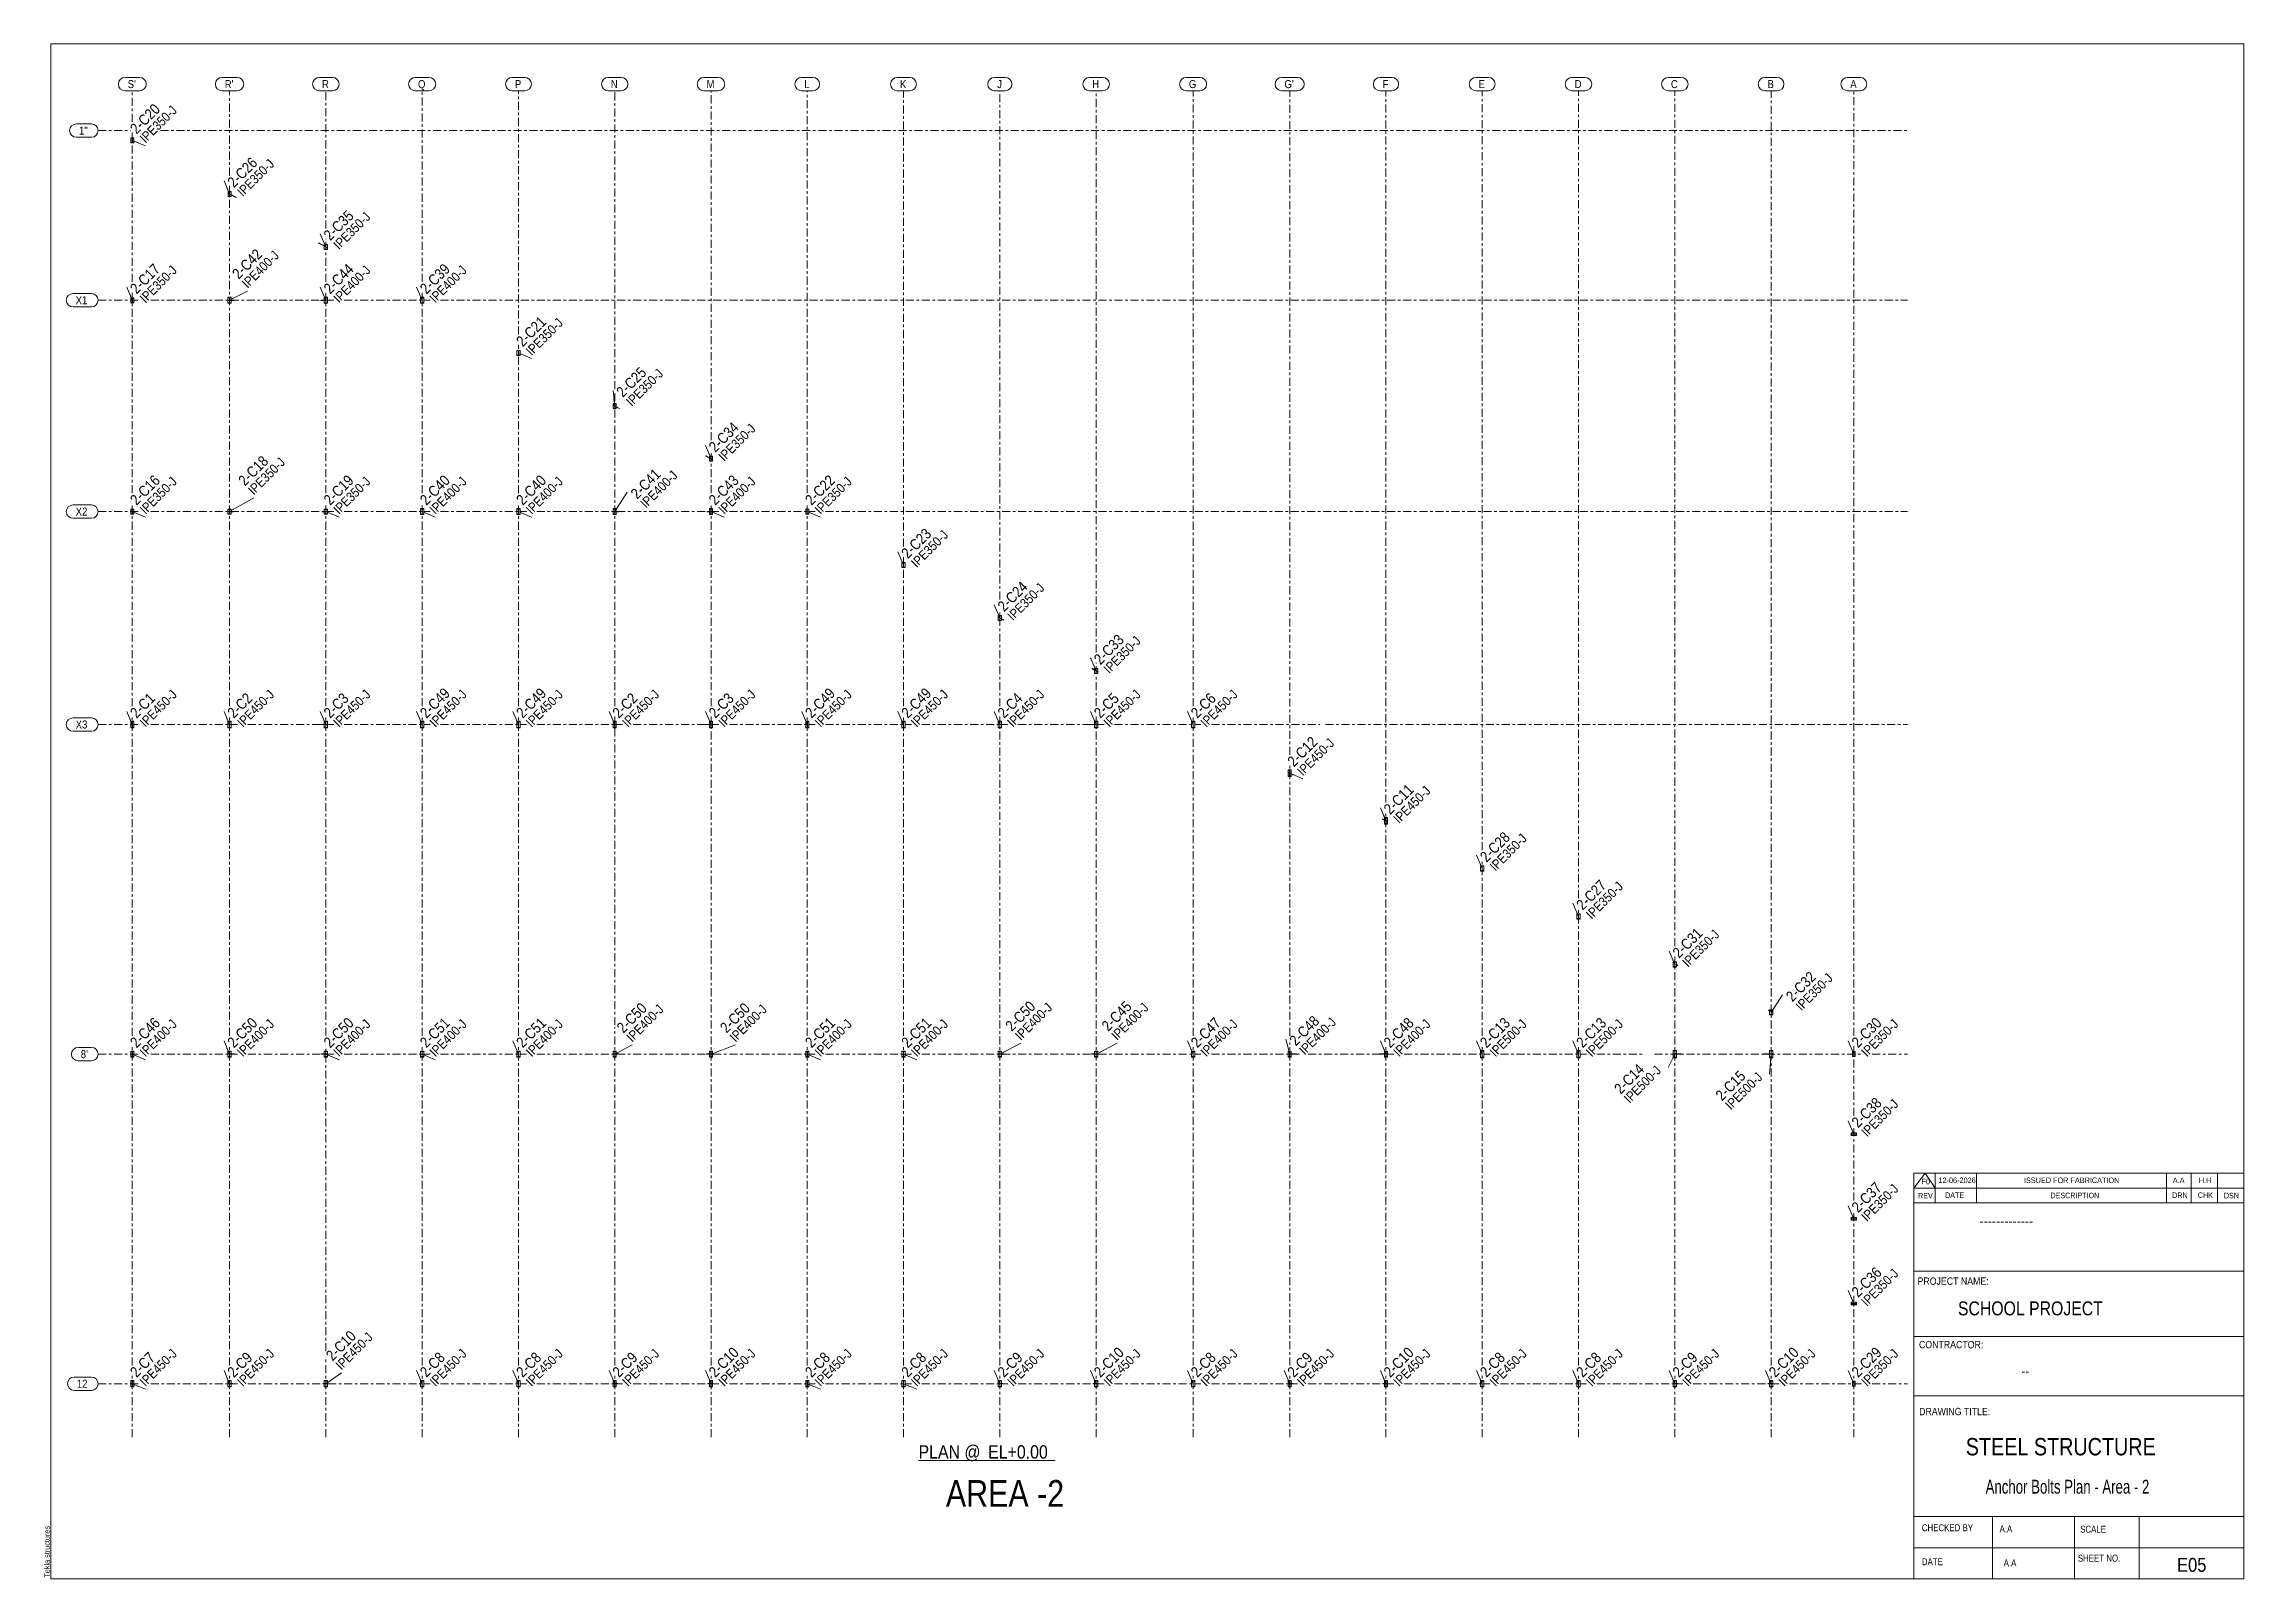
# Model space of a CAD drawing. Header units: millimetres. Extents: x -23 to 800, y -63 to 511.
import ezdxf

# ---------------------------------------------------------------- set-up
doc = ezdxf.new("R2010")
doc.units = ezdxf.units.MM
doc.linetypes.add('XKITLINE00', pattern=[0])
doc.linetypes.add('XKITLINE03', pattern=[6, 3, -1, 1, -1])
for name, color, linetype, lineweight in [('DrawingSheet', 5, 'Continuous', 0), ('OtherObjectType', 7, 'Continuous', 0), ('Part', 2, 'Continuous', 0), ('PartMark', 7, 'Continuous', 0), ('S-grid', 1, 'Continuous', 0), ('Text', 3, 'Continuous', 0)]:
    doc.layers.add(name, color=color, linetype=linetype, lineweight=lineweight)
doc.styles.add('@ARIAL_UNICODE_MS_BOLD', font='ARIAL.TTF')
doc.styles.add('ARIAL', font='ARIAL.TTF')
doc.styles.add('ARIAL_NARROW', font='ARIALN.TTF')
doc.styles.add('COMIC_SANS_MS', font='COMIC.TTF')
doc.styles.add('COMIC_SANS_MS_BOLD', font='COMICBD.TTF')
doc.styles.add('SWIS721_EX_BT', font='ARIAL.TTF')
doc.styles.add('SWISSE', font='ARIAL.TTF')

# ---------------------------------------------------------------- blocks, each defined once
blk = doc.blocks.new('*A1')
at = {"layer": 'Part'}
blk.add_hatch(color=3, dxfattribs=at).paths.add_polyline_path([(333.875, 257.555), (333.875, 257.625), (334.875, 257.625), (334.875, 257.555), (334.3975, 257.555), (334.3975, 255.445), (334.875, 255.445), (334.875, 255.375), (333.875, 255.375), (333.875, 255.445), (334.3525, 255.445), (334.3525, 257.555)], flags=17)
blk = doc.blocks.new('*A2')
at = {"layer": 'Part'}
blk.add_hatch(color=3, dxfattribs=at).paths.add_polyline_path([(369.875, 257.555), (369.875, 257.625), (370.875, 257.625), (370.875, 257.555), (370.3975, 257.555), (370.3975, 255.445), (370.875, 255.445), (370.875, 255.375), (369.875, 255.375), (369.875, 255.445), (370.3525, 255.445), (370.3525, 257.555)], flags=17)
blk = doc.blocks.new('*A3')
at = {"layer": 'Part'}
blk.add_hatch(color=3, dxfattribs=at).paths.add_polyline_path([(406.125, 257.555), (406.125, 257.625), (407.125, 257.625), (407.125, 257.555), (406.6475, 257.555), (406.6475, 255.445), (407.125, 255.445), (407.125, 255.375), (406.125, 255.375), (406.125, 255.445), (406.6025, 255.445), (406.6025, 257.555)], flags=17)
blk = doc.blocks.new('*A4')
at = {"layer": 'Part'}
blk.add_hatch(color=3, dxfattribs=at).paths.add_polyline_path([(333.9375, 297.17), (333.9375, 297.225), (334.8125, 297.225), (334.8125, 297.17), (334.3925, 297.17), (334.3925, 295.53), (334.8125, 295.53), (334.8125, 295.475), (333.9375, 295.475), (333.9375, 295.53), (334.3575, 295.53), (334.3575, 297.17)], flags=17)
blk = doc.blocks.new('*A5')
at = {"layer": 'Part'}
blk.add_hatch(color=3, dxfattribs=at).paths.add_polyline_path([(369.9375, 277.37), (369.9375, 277.425), (370.8125, 277.425), (370.8125, 277.37), (370.3925, 277.37), (370.3925, 275.73), (370.8125, 275.73), (370.8125, 275.675), (369.9375, 275.675), (369.9375, 275.73), (370.3575, 275.73), (370.3575, 277.37)], flags=17)
blk = doc.blocks.new('*A6')
at = {"layer": 'Part'}
blk.add_hatch(color=3, dxfattribs=at).paths.add_polyline_path([(336.34, 256.55), (336.41, 256.54), (336.44, 256.5), (336.41, 256.46), (336.34, 256.45), (336.28, 256.46), (336.25, 256.5), (336.28, 256.54)], flags=17)
blk = doc.blocks.new('*A7')
at = {"layer": 'Part'}
blk.add_hatch(color=3, dxfattribs=at).paths.add_polyline_path([(368.41, 256.55), (368.47, 256.54), (368.5, 256.5), (368.47, 256.46), (368.41, 256.45), (368.34, 256.46), (368.31, 256.5), (368.34, 256.54)], flags=17)
blk = doc.blocks.new('*A8')
at = {"layer": 'Part'}
blk.add_hatch(color=3, dxfattribs=at).paths.add_polyline_path([(335.79, 295.62), (335.84, 295.59), (335.86, 295.55), (335.85, 295.52), (335.8, 295.51), (335.75, 295.53), (335.73, 295.57), (335.74, 295.61)], flags=17)
blk = doc.blocks.new('*A9')
at = {"layer": 'Part'}
blk.add_hatch(color=3, dxfattribs=at).paths.add_polyline_path([(368.91, 277.4), (368.96, 277.39), (369, 277.35), (369, 277.31), (368.96, 277.29), (368.9, 277.3), (368.87, 277.34), (368.87, 277.38)], flags=17)
blk = doc.blocks.new('*A10')
at = {"layer": 'Part'}
blk.add_hatch(color=3, dxfattribs=at).paths.add_polyline_path([(514.3125, 203.495), (514.3125, 203.55), (515.1875, 203.55), (515.1875, 203.495), (514.7675, 203.495), (514.7675, 201.855), (515.1875, 201.855), (515.1875, 201.8), (514.3125, 201.8), (514.3125, 201.855), (514.7325, 201.855), (514.7325, 203.495)], flags=17)
blk = doc.blocks.new('*A11')
at = {"layer": 'Part'}
blk.add_hatch(color=3, dxfattribs=at).paths.add_polyline_path([(550.3125, 185.545), (550.3125, 185.6), (551.1875, 185.6), (551.1875, 185.545), (550.7675, 185.545), (550.7675, 183.905), (551.1875, 183.905), (551.1875, 183.85), (550.3125, 183.85), (550.3125, 183.905), (550.7325, 183.905), (550.7325, 185.545)], flags=17)
blk = doc.blocks.new('*A12')
at = {"layer": 'Part'}
blk.add_hatch(color=3, dxfattribs=at).paths.add_polyline_path([(586.3125, 167.595), (586.3125, 167.65), (587.1875, 167.65), (587.1875, 167.595), (586.7675, 167.595), (586.7675, 165.955), (587.1875, 165.955), (587.1875, 165.9), (586.3125, 165.9), (586.3125, 165.955), (586.7325, 165.955), (586.7325, 167.595)], flags=17)
blk = doc.blocks.new('*A13')
at = {"layer": 'Part'}
blk.add_hatch(color=3, dxfattribs=at).paths.add_polyline_path([(653.2625, 10.82), (653.2625, 10.875), (654.1375, 10.875), (654.1375, 10.82), (653.7175, 10.82), (653.7175, 9.18), (654.1375, 9.18), (654.1375, 9.125), (653.2625, 9.125), (653.2625, 9.18), (653.6825, 9.18), (653.6825, 10.82)], flags=17)
blk = doc.blocks.new('*A14')
at = {"layer": 'Part'}
blk.add_hatch(color=3, dxfattribs=at).paths.add_polyline_path([(654.52, 39.9675), (654.52, 40.3875), (654.575, 40.3875), (654.575, 39.5125), (654.52, 39.5125), (654.52, 39.9325), (652.88, 39.9325), (652.88, 39.5125), (652.825, 39.5125), (652.825, 40.3875), (652.88, 40.3875), (652.88, 39.9675)], flags=17)
blk = doc.blocks.new('*A15')
at = {"layer": 'Part'}
blk.add_hatch(color=3, dxfattribs=at).paths.add_polyline_path([(654.52, 71.6675), (654.52, 72.0875), (654.575, 72.0875), (654.575, 71.2125), (654.52, 71.2125), (654.52, 71.6325), (652.88, 71.6325), (652.88, 71.2125), (652.825, 71.2125), (652.825, 72.0875), (652.88, 72.0875), (652.88, 71.6675)], flags=17)
blk = doc.blocks.new('*A16')
at = {"layer": 'Part'}
blk.add_hatch(color=3, dxfattribs=at).paths.add_polyline_path([(653.2625, 134.07), (653.2625, 134.125), (654.1375, 134.125), (654.1375, 134.07), (653.7175, 134.07), (653.7175, 132.43), (654.1375, 132.43), (654.1375, 132.375), (653.2625, 132.375), (653.2625, 132.43), (653.6825, 132.43), (653.6825, 134.07)], flags=17)
blk = doc.blocks.new('*A17')
at = {"layer": 'Part'}
blk.add_hatch(color=3, dxfattribs=at).paths.add_polyline_path([(654.52, 103.3675), (654.52, 103.7875), (654.575, 103.7875), (654.575, 102.9125), (654.52, 102.9125), (654.52, 103.3325), (652.88, 103.3325), (652.88, 102.9125), (652.825, 102.9125), (652.825, 103.7875), (652.88, 103.7875), (652.88, 103.3675)], flags=17)
blk = doc.blocks.new('*A18')
at = {"layer": 'Part'}
blk.add_hatch(color=3, dxfattribs=at).paths.add_polyline_path([(225.875, 134.185), (225.875, 134.25), (226.875, 134.25), (226.875, 134.185), (226.395, 134.185), (226.395, 132.315), (226.875, 132.315), (226.875, 132.25), (225.875, 132.25), (225.875, 132.315), (226.355, 132.315), (226.355, 134.185)], flags=17)
blk = doc.blocks.new('*A19')
at = {"layer": 'Part'}
blk.add_hatch(color=3, dxfattribs=at).paths.add_polyline_path([(192.03, 133.3), (192.09, 133.29), (192.12, 133.25), (192.09, 133.21), (192.03, 133.2), (191.97, 133.21), (191.95, 133.25), (191.97, 133.29)], flags=17)
blk = doc.blocks.new('*A20')
at = {"layer": 'Part'}
blk.add_hatch(color=3, dxfattribs=at).paths.add_polyline_path([(224.72, 133.3), (224.78, 133.29), (224.8, 133.25), (224.78, 133.21), (224.72, 133.2), (224.66, 133.21), (224.63, 133.25), (224.66, 133.29)], flags=17)
blk = doc.blocks.new('*A21')
at = {"layer": 'Part'}
blk.add_hatch(color=3, dxfattribs=at).paths.add_polyline_path([(261.875, 134.185), (261.875, 134.25), (262.875, 134.25), (262.875, 134.185), (262.395, 134.185), (262.395, 132.315), (262.875, 132.315), (262.875, 132.25), (261.875, 132.25), (261.875, 132.315), (262.355, 132.315), (262.355, 134.185)], flags=17)
blk = doc.blocks.new('*A22')
at = {"layer": 'Part'}
blk.add_hatch(color=3, dxfattribs=at).paths.add_polyline_path([(297.875, 134.185), (297.875, 134.25), (298.875, 134.25), (298.875, 134.185), (298.395, 134.185), (298.395, 132.315), (298.875, 132.315), (298.875, 132.25), (297.875, 132.25), (297.875, 132.315), (298.355, 132.315), (298.355, 134.185)], flags=17)
blk = doc.blocks.new('*A23')
at = {"layer": 'Part'}
blk.add_hatch(color=3, dxfattribs=at).paths.add_polyline_path([(45.875, 257.555), (45.875, 257.625), (46.875, 257.625), (46.875, 257.555), (46.3975, 257.555), (46.3975, 255.445), (46.875, 255.445), (46.875, 255.375), (45.875, 255.375), (45.875, 255.445), (46.3525, 255.445), (46.3525, 257.555)], flags=17)
blk = doc.blocks.new('*A24')
at = {"layer": 'Part'}
blk.add_hatch(color=3, dxfattribs=at).paths.add_polyline_path([(81.875, 257.555), (81.875, 257.625), (82.875, 257.625), (82.875, 257.555), (82.3975, 257.555), (82.3975, 255.445), (82.875, 255.445), (82.875, 255.375), (81.875, 255.375), (81.875, 255.445), (82.3525, 255.445), (82.3525, 257.555)], flags=17)
blk = doc.blocks.new('*A25')
at = {"layer": 'Part'}
blk.add_hatch(color=3, dxfattribs=at).paths.add_polyline_path([(48.34, 256.55), (48.41, 256.54), (48.44, 256.5), (48.41, 256.46), (48.34, 256.45), (48.28, 256.46), (48.25, 256.5), (48.28, 256.54)], flags=17)
blk = doc.blocks.new('*A26')
at = {"layer": 'Part'}
blk.add_hatch(color=3, dxfattribs=at).paths.add_polyline_path([(80.41, 256.55), (80.47, 256.54), (80.5, 256.5), (80.47, 256.46), (80.41, 256.45), (80.34, 256.46), (80.31, 256.5), (80.34, 256.54)], flags=17)
blk = doc.blocks.new('*A27')
at = {"layer": 'Part'}
blk.add_hatch(color=3, dxfattribs=at).paths.add_polyline_path([(117.875, 257.555), (117.875, 257.625), (118.875, 257.625), (118.875, 257.555), (118.3975, 257.555), (118.3975, 255.445), (118.875, 255.445), (118.875, 255.375), (117.875, 255.375), (117.875, 255.445), (118.3525, 255.445), (118.3525, 257.555)], flags=17)
blk = doc.blocks.new('*A28')
at = {"layer": 'Part'}
blk.add_hatch(color=3, dxfattribs=at).paths.add_polyline_path([(153.875, 257.555), (153.875, 257.625), (154.875, 257.625), (154.875, 257.555), (154.3975, 257.555), (154.3975, 255.445), (154.875, 255.445), (154.875, 255.375), (153.875, 255.375), (153.875, 255.445), (154.3525, 255.445), (154.3525, 257.555)], flags=17)
blk = doc.blocks.new('*A29')
at = {"layer": 'Part'}
blk.add_hatch(color=3, dxfattribs=at).paths.add_polyline_path([(189.875, 257.555), (189.875, 257.625), (190.875, 257.625), (190.875, 257.555), (190.3975, 257.555), (190.3975, 255.445), (190.875, 255.445), (190.875, 255.375), (189.875, 255.375), (189.875, 255.445), (190.3525, 255.445), (190.3525, 257.555)], flags=17)
blk = doc.blocks.new('*A30')
at = {"layer": 'Part'}
blk.add_hatch(color=3, dxfattribs=at).paths.add_polyline_path([(225.875, 257.555), (225.875, 257.625), (226.875, 257.625), (226.875, 257.555), (226.3975, 257.555), (226.3975, 255.445), (226.875, 255.445), (226.875, 255.375), (225.875, 255.375), (225.875, 255.445), (226.3525, 255.445), (226.3525, 257.555)], flags=17)
blk = doc.blocks.new('*A31')
at = {"layer": 'Part'}
blk.add_hatch(color=3, dxfattribs=at).paths.add_polyline_path([(192.34, 256.55), (192.41, 256.54), (192.44, 256.5), (192.41, 256.46), (192.34, 256.45), (192.28, 256.46), (192.25, 256.5), (192.28, 256.54)], flags=17)
blk = doc.blocks.new('*A32')
at = {"layer": 'Part'}
blk.add_hatch(color=3, dxfattribs=at).paths.add_polyline_path([(224.41, 256.55), (224.47, 256.54), (224.5, 256.5), (224.47, 256.46), (224.41, 256.45), (224.34, 256.46), (224.31, 256.5), (224.34, 256.54)], flags=17)
blk = doc.blocks.new('*A33')
at = {"layer": 'Part'}
blk.add_hatch(color=3, dxfattribs=at).paths.add_polyline_path([(261.875, 257.555), (261.875, 257.625), (262.875, 257.625), (262.875, 257.555), (262.3975, 257.555), (262.3975, 255.445), (262.875, 255.445), (262.875, 255.375), (261.875, 255.375), (261.875, 255.445), (262.3525, 255.445), (262.3525, 257.555)], flags=17)
blk = doc.blocks.new('*A34')
at = {"layer": 'Part'}
blk.add_hatch(color=3, dxfattribs=at).paths.add_polyline_path([(297.875, 257.555), (297.875, 257.625), (298.875, 257.625), (298.875, 257.555), (298.3975, 257.555), (298.3975, 255.445), (298.875, 255.445), (298.875, 255.375), (297.875, 255.375), (297.875, 255.445), (298.3525, 255.445), (298.3525, 257.555)], flags=17)
blk = doc.blocks.new('*A35')
at = {"layer": 'Part'}
blk.add_hatch(color=3, dxfattribs=at).paths.add_polyline_path([(297.9375, 316.995), (297.9375, 317.05), (298.8125, 317.05), (298.8125, 316.995), (298.3925, 316.995), (298.3925, 315.355), (298.8125, 315.355), (298.8125, 315.3), (297.9375, 315.3), (297.9375, 315.355), (298.3575, 315.355), (298.3575, 316.995)], flags=17)
blk = doc.blocks.new('*A36')
at = {"layer": 'Part'}
blk.add_hatch(color=3, dxfattribs=at).paths.add_polyline_path([(47.47, 10.05), (47.52, 10.04), (47.54, 10), (47.52, 9.96), (47.47, 9.95), (47.43, 9.96), (47.41, 10), (47.43, 10.04)], flags=17)
blk = doc.blocks.new('*A37')
at = {"layer": 'Part'}
blk.add_hatch(color=3, dxfattribs=at).paths.add_polyline_path([(9.5, 11.055), (9.5, 11.125), (10.5, 11.125), (10.5, 11.055), (10.0225, 11.055), (10.0225, 8.945), (10.5, 8.945), (10.5, 8.875), (9.5, 8.875), (9.5, 8.945), (9.9775, 8.945), (9.9775, 11.055)], flags=17)
blk = doc.blocks.new('*A38')
at = {"layer": 'Part'}
blk.add_hatch(color=3, dxfattribs=at).paths.add_polyline_path([(9.5, 134.185), (9.5, 134.25), (10.5, 134.25), (10.5, 134.185), (10.02, 134.185), (10.02, 132.315), (10.5, 132.315), (10.5, 132.25), (9.5, 132.25), (9.5, 132.315), (9.98, 132.315), (9.98, 134.185)], flags=17)
blk = doc.blocks.new('*A39')
at = {"layer": 'Part'}
blk.add_hatch(color=3, dxfattribs=at).paths.add_polyline_path([(45.875, 11.055), (45.875, 11.125), (46.875, 11.125), (46.875, 11.055), (46.3975, 11.055), (46.3975, 8.945), (46.875, 8.945), (46.875, 8.875), (45.875, 8.875), (45.875, 8.945), (46.3525, 8.945), (46.3525, 11.055)], flags=17)
blk = doc.blocks.new('*A40')
at = {"layer": 'Part'}
blk.add_hatch(color=3, dxfattribs=at).paths.add_polyline_path([(81.875, 11.055), (81.875, 11.125), (82.875, 11.125), (82.875, 11.055), (82.3975, 11.055), (82.3975, 8.945), (82.875, 8.945), (82.875, 8.875), (81.875, 8.875), (81.875, 8.945), (82.3525, 8.945), (82.3525, 11.055)], flags=17)
blk = doc.blocks.new('*A41')
at = {"layer": 'Part'}
blk.add_hatch(color=3, dxfattribs=at).paths.add_polyline_path([(81.28, 10.05), (81.32, 10.04), (81.34, 10), (81.32, 9.96), (81.28, 9.95), (81.23, 9.96), (81.21, 10), (81.23, 10.04)], flags=17)
blk = doc.blocks.new('*A42')
at = {"layer": 'Part'}
blk.add_hatch(color=3, dxfattribs=at).paths.add_polyline_path([(117.875, 11.055), (117.875, 11.125), (118.875, 11.125), (118.875, 11.055), (118.3975, 11.055), (118.3975, 8.945), (118.875, 8.945), (118.875, 8.875), (117.875, 8.875), (117.875, 8.945), (118.3525, 8.945), (118.3525, 11.055)], flags=17)
blk = doc.blocks.new('*A43')
at = {"layer": 'Part'}
blk.add_hatch(color=3, dxfattribs=at).paths.add_polyline_path([(153.875, 11.055), (153.875, 11.125), (154.875, 11.125), (154.875, 11.055), (154.3975, 11.055), (154.3975, 8.945), (154.875, 8.945), (154.875, 8.875), (153.875, 8.875), (153.875, 8.945), (154.3525, 8.945), (154.3525, 11.055)], flags=17)
blk = doc.blocks.new('*A44')
at = {"layer": 'Part'}
blk.add_hatch(color=3, dxfattribs=at).paths.add_polyline_path([(45.875, 134.185), (45.875, 134.25), (46.875, 134.25), (46.875, 134.185), (46.395, 134.185), (46.395, 132.315), (46.875, 132.315), (46.875, 132.25), (45.875, 132.25), (45.875, 132.315), (46.355, 132.315), (46.355, 134.185)], flags=17)
blk = doc.blocks.new('*A45')
at = {"layer": 'Part'}
blk.add_hatch(color=3, dxfattribs=at).paths.add_polyline_path([(81.875, 134.185), (81.875, 134.25), (82.875, 134.25), (82.875, 134.185), (82.395, 134.185), (82.395, 132.315), (82.875, 132.315), (82.875, 132.25), (81.875, 132.25), (81.875, 132.315), (82.355, 132.315), (82.355, 134.185)], flags=17)
blk = doc.blocks.new('*A46')
at = {"layer": 'Part'}
blk.add_hatch(color=3, dxfattribs=at).paths.add_polyline_path([(48.03, 133.3), (48.09, 133.29), (48.12, 133.25), (48.09, 133.21), (48.03, 133.2), (47.97, 133.21), (47.95, 133.25), (47.97, 133.29)], flags=17)
blk = doc.blocks.new('*A47')
at = {"layer": 'Part'}
blk.add_hatch(color=3, dxfattribs=at).paths.add_polyline_path([(80.72, 133.3), (80.78, 133.29), (80.8, 133.25), (80.78, 133.21), (80.72, 133.2), (80.66, 133.21), (80.63, 133.25), (80.66, 133.29)], flags=17)
blk = doc.blocks.new('*A48')
at = {"layer": 'Part'}
blk.add_hatch(color=3, dxfattribs=at).paths.add_polyline_path([(117.875, 134.185), (117.875, 134.25), (118.875, 134.25), (118.875, 134.185), (118.395, 134.185), (118.395, 132.315), (118.875, 132.315), (118.875, 132.25), (117.875, 132.25), (117.875, 132.315), (118.355, 132.315), (118.355, 134.185)], flags=17)
blk = doc.blocks.new('*A49')
at = {"layer": 'Part'}
blk.add_hatch(color=3, dxfattribs=at).paths.add_polyline_path([(153.875, 134.185), (153.875, 134.25), (154.875, 134.25), (154.875, 134.185), (154.395, 134.185), (154.395, 132.315), (154.875, 132.315), (154.875, 132.25), (153.875, 132.25), (153.875, 132.315), (154.355, 132.315), (154.355, 134.185)], flags=17)
blk = doc.blocks.new('*A50')
at = {"layer": 'Part'}
blk.add_hatch(color=3, dxfattribs=at).paths.add_polyline_path([(9.5, 257.555), (9.5, 257.625), (10.5, 257.625), (10.5, 257.555), (10.0225, 257.555), (10.0225, 255.445), (10.5, 255.445), (10.5, 255.375), (9.5, 255.375), (9.5, 255.445), (9.9775, 255.445), (9.9775, 257.555)], flags=17)
blk = doc.blocks.new('*A51')
at = {"layer": 'Part'}
blk.add_hatch(color=3, dxfattribs=at).paths.add_polyline_path([(191.47, 10.05), (191.52, 10.04), (191.54, 10), (191.52, 9.96), (191.47, 9.95), (191.43, 9.96), (191.41, 10), (191.43, 10.04)], flags=17)
blk = doc.blocks.new('*A52')
at = {"layer": 'Part'}
blk.add_hatch(color=3, dxfattribs=at).paths.add_polyline_path([(189.875, 11.055), (189.875, 11.125), (190.875, 11.125), (190.875, 11.055), (190.3975, 11.055), (190.3975, 8.945), (190.875, 8.945), (190.875, 8.875), (189.875, 8.875), (189.875, 8.945), (190.3525, 8.945), (190.3525, 11.055)], flags=17)
blk = doc.blocks.new('*A53')
at = {"layer": 'Part'}
blk.add_hatch(color=3, dxfattribs=at).paths.add_polyline_path([(225.875, 11.055), (225.875, 11.125), (226.875, 11.125), (226.875, 11.055), (226.3975, 11.055), (226.3975, 8.945), (226.875, 8.945), (226.875, 8.875), (225.875, 8.875), (225.875, 8.945), (226.3525, 8.945), (226.3525, 11.055)], flags=17)
blk = doc.blocks.new('*A54')
at = {"layer": 'Part'}
blk.add_hatch(color=3, dxfattribs=at).paths.add_polyline_path([(225.28, 10.05), (225.32, 10.04), (225.34, 10), (225.32, 9.96), (225.28, 9.95), (225.23, 9.96), (225.21, 10), (225.23, 10.04)], flags=17)
blk = doc.blocks.new('*A55')
at = {"layer": 'Part'}
blk.add_hatch(color=3, dxfattribs=at).paths.add_polyline_path([(261.875, 11.055), (261.875, 11.125), (262.875, 11.125), (262.875, 11.055), (262.3975, 11.055), (262.3975, 8.945), (262.875, 8.945), (262.875, 8.875), (261.875, 8.875), (261.875, 8.945), (262.3525, 8.945), (262.3525, 11.055)], flags=17)
blk = doc.blocks.new('*A56')
at = {"layer": 'Part'}
blk.add_hatch(color=3, dxfattribs=at).paths.add_polyline_path([(297.875, 11.055), (297.875, 11.125), (298.875, 11.125), (298.875, 11.055), (298.3975, 11.055), (298.3975, 8.945), (298.875, 8.945), (298.875, 8.875), (297.875, 8.875), (297.875, 8.945), (298.3525, 8.945), (298.3525, 11.055)], flags=17)
blk = doc.blocks.new('*A57')
at = {"layer": 'Part'}
blk.add_hatch(color=3, dxfattribs=at).paths.add_polyline_path([(189.875, 134.185), (189.875, 134.25), (190.875, 134.25), (190.875, 134.185), (190.395, 134.185), (190.395, 132.315), (190.875, 132.315), (190.875, 132.25), (189.875, 132.25), (189.875, 132.315), (190.355, 132.315), (190.355, 134.185)], flags=17)
blk = doc.blocks.new('*A58')
at = {"layer": 'Part'}
blk.add_hatch(color=3, dxfattribs=at).paths.add_polyline_path([(153.9375, 396.27), (153.9375, 396.325), (154.8125, 396.325), (154.8125, 396.27), (154.3925, 396.27), (154.3925, 394.63), (154.8125, 394.63), (154.8125, 394.575), (153.9375, 394.575), (153.9375, 394.63), (154.3575, 394.63), (154.3575, 396.27)], flags=17)
blk = doc.blocks.new('*A59')
at = {"layer": 'Part'}
blk.add_hatch(color=3, dxfattribs=at).paths.add_polyline_path([(48.17, 415.2), (48.24, 415.19), (48.26, 415.15), (48.24, 415.11), (48.17, 415.1), (48.11, 415.11), (48.09, 415.15), (48.11, 415.19)], flags=17)
blk = doc.blocks.new('*A60')
at = {"layer": 'Part'}
blk.add_hatch(color=3, dxfattribs=at).paths.add_polyline_path([(80.58, 415.2), (80.64, 415.19), (80.66, 415.15), (80.64, 415.11), (80.58, 415.1), (80.51, 415.11), (80.49, 415.15), (80.51, 415.19)], flags=17)
blk = doc.blocks.new('*A61')
at = {"layer": 'Part'}
blk.add_hatch(color=3, dxfattribs=at).paths.add_polyline_path([(48.72, 453.68), (48.79, 453.65), (48.84, 453.6), (48.82, 453.56), (48.77, 453.56), (48.7, 453.59), (48.65, 453.64), (48.67, 453.68)], flags=17)
blk = doc.blocks.new('*A62')
at = {"layer": 'Part'}
blk.add_hatch(color=3, dxfattribs=at).paths.add_polyline_path([(79.8, 436.58), (79.86, 436.52), (79.86, 436.48), (79.81, 436.47), (79.73, 436.5), (79.68, 436.55), (79.67, 436.59), (79.72, 436.6)], flags=17)
blk = doc.blocks.new('*A63')
at = {"layer": 'Part'}
blk.add_hatch(color=3, dxfattribs=at).paths.add_polyline_path([(45.875, 416.085), (45.875, 416.15), (46.875, 416.15), (46.875, 416.085), (46.395, 416.085), (46.395, 414.215), (46.875, 414.215), (46.875, 414.15), (45.875, 414.15), (45.875, 414.215), (46.355, 414.215), (46.355, 416.085)], flags=17)
blk = doc.blocks.new('*A64')
at = {"layer": 'Part'}
blk.add_hatch(color=3, dxfattribs=at).paths.add_polyline_path([(81.875, 416.085), (81.875, 416.15), (82.875, 416.15), (82.875, 416.085), (82.395, 416.085), (82.395, 414.215), (82.875, 414.215), (82.875, 414.15), (81.875, 414.15), (81.875, 414.215), (82.355, 414.215), (82.355, 416.085)], flags=17)
blk = doc.blocks.new('*A65')
at = {"layer": 'Part'}
blk.add_hatch(color=3, dxfattribs=at).paths.add_polyline_path([(81.9375, 435.92), (81.9375, 435.975), (82.8125, 435.975), (82.8125, 435.92), (82.3925, 435.92), (82.3925, 434.28), (82.8125, 434.28), (82.8125, 434.225), (81.9375, 434.225), (81.9375, 434.28), (82.3575, 434.28), (82.3575, 435.92)], flags=17)
blk = doc.blocks.new('*A66')
at = {"layer": 'Part'}
blk.add_hatch(color=3, dxfattribs=at).paths.add_polyline_path([(45.9375, 455.745), (45.9375, 455.8), (46.8125, 455.8), (46.8125, 455.745), (46.3925, 455.745), (46.3925, 454.105), (46.8125, 454.105), (46.8125, 454.05), (45.9375, 454.05), (45.9375, 454.105), (46.3575, 454.105), (46.3575, 455.745)], flags=17)
blk = doc.blocks.new('*A67')
at = {"layer": 'Part'}
blk.add_hatch(color=3, dxfattribs=at).paths.add_polyline_path([(117.875, 416.085), (117.875, 416.15), (118.875, 416.15), (118.875, 416.085), (118.395, 416.085), (118.395, 414.215), (118.875, 414.215), (118.875, 414.15), (117.875, 414.15), (117.875, 414.215), (118.355, 414.215), (118.355, 416.085)], flags=17)
blk = doc.blocks.new('*A68')
at = {"layer": 'Part'}
blk.add_hatch(color=3, dxfattribs=at).paths.add_polyline_path([(191.72, 336.18), (191.78, 336.16), (191.8, 336.12), (191.78, 336.09), (191.72, 336.07), (191.67, 336.09), (191.65, 336.12), (191.67, 336.16)], flags=17)
blk = doc.blocks.new('*A69')
at = {"layer": 'Part'}
blk.add_hatch(color=3, dxfattribs=at).paths.add_polyline_path([(225.03, 336.18), (225.08, 336.16), (225.1, 336.12), (225.08, 336.09), (225.03, 336.07), (224.97, 336.09), (224.95, 336.12), (224.97, 336.16)], flags=17)
blk = doc.blocks.new('*A70')
at = {"layer": 'Part'}
blk.add_hatch(color=3, dxfattribs=at).paths.add_polyline_path([(192.1, 374.73), (192.15, 374.71), (192.18, 374.66), (192.17, 374.62), (192.12, 374.62), (192.06, 374.65), (192.03, 374.69), (192.05, 374.73)], flags=17)
blk = doc.blocks.new('*A71')
at = {"layer": 'Part'}
blk.add_hatch(color=3, dxfattribs=at).paths.add_polyline_path([(224.49, 357), (224.55, 356.98), (224.59, 356.94), (224.59, 356.9), (224.55, 356.88), (224.49, 356.9), (224.44, 356.94), (224.44, 356.99)], flags=17)
blk = doc.blocks.new('*A72')
at = {"layer": 'Part'}
blk.add_hatch(color=3, dxfattribs=at).paths.add_polyline_path([(189.875, 337.06), (189.875, 337.125), (190.875, 337.125), (190.875, 337.06), (190.395, 337.06), (190.395, 335.19), (190.875, 335.19), (190.875, 335.125), (189.875, 335.125), (189.875, 335.19), (190.355, 335.19), (190.355, 337.06)], flags=17)
blk = doc.blocks.new('*A73')
at = {"layer": 'Part'}
blk.add_hatch(color=3, dxfattribs=at).paths.add_polyline_path([(225.875, 337.06), (225.875, 337.125), (226.875, 337.125), (226.875, 337.06), (226.395, 337.06), (226.395, 335.19), (226.875, 335.19), (226.875, 335.125), (225.875, 335.125), (225.875, 335.19), (226.355, 335.19), (226.355, 337.06)], flags=17)
blk = doc.blocks.new('*A74')
at = {"layer": 'Part'}
blk.add_hatch(color=3, dxfattribs=at).paths.add_polyline_path([(225.9375, 356.745), (225.9375, 356.8), (226.8125, 356.8), (226.8125, 356.745), (226.3925, 356.745), (226.3925, 355.105), (226.8125, 355.105), (226.8125, 355.05), (225.9375, 355.05), (225.9375, 355.105), (226.3575, 355.105), (226.3575, 356.745)], flags=17)
blk = doc.blocks.new('*A75')
at = {"layer": 'Part'}
blk.add_hatch(color=3, dxfattribs=at).paths.add_polyline_path([(189.9375, 376.445), (189.9375, 376.5), (190.8125, 376.5), (190.8125, 376.445), (190.3925, 376.445), (190.3925, 374.805), (190.8125, 374.805), (190.8125, 374.75), (189.9375, 374.75), (189.9375, 374.805), (190.3575, 374.805), (190.3575, 376.445)], flags=17)
blk = doc.blocks.new('*A76')
at = {"layer": 'Part'}
blk.add_hatch(color=3, dxfattribs=at).paths.add_polyline_path([(261.9375, 336.945), (261.9375, 337), (262.8125, 337), (262.8125, 336.945), (262.3925, 336.945), (262.3925, 335.305), (262.8125, 335.305), (262.8125, 335.25), (261.9375, 335.25), (261.9375, 335.305), (262.3575, 335.305), (262.3575, 336.945)], flags=17)
blk = doc.blocks.new('*A77')
at = {"layer": 'Part'}
blk.add_hatch(color=3, dxfattribs=at).paths.add_polyline_path([(9.5625, 336.945), (9.5625, 337), (10.4375, 337), (10.4375, 336.945), (10.0175, 336.945), (10.0175, 335.305), (10.4375, 335.305), (10.4375, 335.25), (9.5625, 335.25), (9.5625, 335.305), (9.9825, 335.305), (9.9825, 336.945)], flags=17)
blk = doc.blocks.new('*A78')
at = {"layer": 'Part'}
blk.add_hatch(color=3, dxfattribs=at).paths.add_polyline_path([(9.5625, 415.97), (9.5625, 416.025), (10.4375, 416.025), (10.4375, 415.97), (10.0175, 415.97), (10.0175, 414.33), (10.4375, 414.33), (10.4375, 414.275), (9.5625, 414.275), (9.5625, 414.33), (9.9825, 414.33), (9.9825, 415.97)], flags=17)
blk = doc.blocks.new('*A79')
at = {"layer": 'Part'}
blk.add_hatch(color=3, dxfattribs=at).paths.add_polyline_path([(9.5625, 475.77), (9.5625, 475.825), (10.4375, 475.825), (10.4375, 475.77), (10.0175, 475.77), (10.0175, 474.13), (10.4375, 474.13), (10.4375, 474.075), (9.5625, 474.075), (9.5625, 474.13), (9.9825, 474.13), (9.9825, 475.77)], flags=17)
blk = doc.blocks.new('*A80')
at = {"layer": 'Part'}
blk.add_hatch(color=3, dxfattribs=at).paths.add_polyline_path([(47.72, 336.18), (47.78, 336.16), (47.8, 336.12), (47.78, 336.09), (47.72, 336.07), (47.67, 336.09), (47.65, 336.12), (47.67, 336.16)], flags=17)
blk = doc.blocks.new('*A81')
at = {"layer": 'Part'}
blk.add_hatch(color=3, dxfattribs=at).paths.add_polyline_path([(81.03, 336.18), (81.08, 336.16), (81.1, 336.12), (81.08, 336.09), (81.03, 336.07), (80.97, 336.09), (80.95, 336.12), (80.97, 336.16)], flags=17)
blk = doc.blocks.new('*A82')
at = {"layer": 'Part'}
blk.add_hatch(color=3, dxfattribs=at).paths.add_polyline_path([(45.9375, 336.945), (45.9375, 337), (46.8125, 337), (46.8125, 336.945), (46.3925, 336.945), (46.3925, 335.305), (46.8125, 335.305), (46.8125, 335.25), (45.9375, 335.25), (45.9375, 335.305), (46.3575, 335.305), (46.3575, 336.945)], flags=17)
blk = doc.blocks.new('*A83')
at = {"layer": 'Part'}
blk.add_hatch(color=3, dxfattribs=at).paths.add_polyline_path([(81.9375, 336.945), (81.9375, 337), (82.8125, 337), (82.8125, 336.945), (82.3925, 336.945), (82.3925, 335.305), (82.8125, 335.305), (82.8125, 335.25), (81.9375, 335.25), (81.9375, 335.305), (82.3575, 335.305), (82.3575, 336.945)], flags=17)
blk = doc.blocks.new('*A84')
at = {"layer": 'Part'}
blk.add_hatch(color=3, dxfattribs=at).paths.add_polyline_path([(117.875, 337.06), (117.875, 337.125), (118.875, 337.125), (118.875, 337.06), (118.395, 337.06), (118.395, 335.19), (118.875, 335.19), (118.875, 335.125), (117.875, 335.125), (117.875, 335.19), (118.355, 335.19), (118.355, 337.06)], flags=17)
blk = doc.blocks.new('*A85')
at = {"layer": 'Part'}
blk.add_hatch(color=3, dxfattribs=at).paths.add_polyline_path([(153.875, 337.06), (153.875, 337.125), (154.875, 337.125), (154.875, 337.06), (154.395, 337.06), (154.395, 335.19), (154.875, 335.19), (154.875, 335.125), (153.875, 335.125), (153.875, 335.19), (154.355, 335.19), (154.355, 337.06)], flags=17)
blk = doc.blocks.new('*A86')
at = {"layer": 'Part'}
blk.add_hatch(color=3, dxfattribs=at).paths.add_polyline_path([(476.17, 133.3), (476.25, 133.29), (476.28, 133.25), (476.25, 133.21), (476.17, 133.2), (476.08, 133.21), (476.05, 133.25), (476.08, 133.29)], flags=17)
blk = doc.blocks.new('*A87')
at = {"layer": 'Part'}
blk.add_hatch(color=3, dxfattribs=at).paths.add_polyline_path([(514.25, 11.055), (514.25, 11.125), (515.25, 11.125), (515.25, 11.055), (514.7725, 11.055), (514.7725, 8.945), (515.25, 8.945), (515.25, 8.875), (514.25, 8.875), (514.25, 8.945), (514.7275, 8.945), (514.7275, 11.055)], flags=17)
blk = doc.blocks.new('*A88')
at = {"layer": 'Part'}
blk.add_hatch(color=3, dxfattribs=at).paths.add_polyline_path([(550.25, 11.055), (550.25, 11.125), (551.25, 11.125), (551.25, 11.055), (550.7725, 11.055), (550.7725, 8.945), (551.25, 8.945), (551.25, 8.875), (550.25, 8.875), (550.25, 8.945), (550.7275, 8.945), (550.7275, 11.055)], flags=17)
blk = doc.blocks.new('*A89')
at = {"layer": 'Part'}
blk.add_hatch(color=3, dxfattribs=at).paths.add_polyline_path([(586.25, 11.055), (586.25, 11.125), (587.25, 11.125), (587.25, 11.055), (586.7725, 11.055), (586.7725, 8.945), (587.25, 8.945), (587.25, 8.875), (586.25, 8.875), (586.25, 8.945), (586.7275, 8.945), (586.7275, 11.055)], flags=17)
blk = doc.blocks.new('*A90')
at = {"layer": 'Part'}
blk.add_hatch(color=3, dxfattribs=at).paths.add_polyline_path([(622.25, 11.055), (622.25, 11.125), (623.25, 11.125), (623.25, 11.055), (622.7725, 11.055), (622.7725, 8.945), (623.25, 8.945), (623.25, 8.875), (622.25, 8.875), (622.25, 8.945), (622.7275, 8.945), (622.7275, 11.055)], flags=17)
blk = doc.blocks.new('*A91')
at = {"layer": 'Part'}
blk.add_hatch(color=3, dxfattribs=at).paths.add_polyline_path([(621.65, 10.05), (621.7, 10.04), (621.72, 10), (621.7, 9.96), (621.65, 9.95), (621.6, 9.96), (621.59, 10), (621.6, 10.04)], flags=17)
blk = doc.blocks.new('*A92')
at = {"layer": 'Part'}
blk.add_hatch(color=3, dxfattribs=at).paths.add_polyline_path([(514.25, 134.42), (514.25, 134.5), (515.25, 134.5), (515.25, 134.42), (514.775, 134.42), (514.775, 132.08), (515.25, 132.08), (515.25, 132), (514.25, 132), (514.25, 132.08), (514.725, 132.08), (514.725, 134.42)], flags=17)
blk = doc.blocks.new('*A93')
at = {"layer": 'Part'}
blk.add_hatch(color=3, dxfattribs=at).paths.add_polyline_path([(550.25, 134.42), (550.25, 134.5), (551.25, 134.5), (551.25, 134.42), (550.775, 134.42), (550.775, 132.08), (551.25, 132.08), (551.25, 132), (550.25, 132), (550.25, 132.08), (550.725, 132.08), (550.725, 134.42)], flags=17)
blk = doc.blocks.new('*A94')
at = {"layer": 'Part'}
blk.add_hatch(color=3, dxfattribs=at).paths.add_polyline_path([(586.25, 134.42), (586.25, 134.5), (587.25, 134.5), (587.25, 134.42), (586.775, 134.42), (586.775, 132.08), (587.25, 132.08), (587.25, 132), (586.25, 132), (586.25, 132.08), (586.725, 132.08), (586.725, 134.42)], flags=17)
blk = doc.blocks.new('*A95')
at = {"layer": 'Part'}
blk.add_hatch(color=3, dxfattribs=at).paths.add_polyline_path([(622.3125, 149.645), (622.3125, 149.7), (623.1875, 149.7), (623.1875, 149.645), (622.7675, 149.645), (622.7675, 148.005), (623.1875, 148.005), (623.1875, 147.95), (622.3125, 147.95), (622.3125, 148.005), (622.7325, 148.005), (622.7325, 149.645)], flags=17)
blk = doc.blocks.new('*A96')
at = {"layer": 'Part'}
blk.add_hatch(color=3, dxfattribs=at).paths.add_polyline_path([(622.25, 134.42), (622.25, 134.5), (623.25, 134.5), (623.25, 134.42), (622.775, 134.42), (622.775, 132.08), (623.25, 132.08), (623.25, 132), (622.25, 132), (622.25, 132.08), (622.725, 132.08), (622.725, 134.42)], flags=17)
blk = doc.blocks.new('*A97')
at = {"layer": 'Part'}
blk.add_hatch(color=3, dxfattribs=at).paths.add_polyline_path([(589.33, 133.3), (589.42, 133.29), (589.45, 133.25), (589.42, 133.21), (589.33, 133.2), (589.25, 133.21), (589.22, 133.25), (589.25, 133.29)], flags=17)
blk = doc.blocks.new('*A98')
at = {"layer": 'Part'}
blk.add_hatch(color=3, dxfattribs=at).paths.add_polyline_path([(620.17, 133.3), (620.25, 133.29), (620.28, 133.25), (620.25, 133.21), (620.17, 133.2), (620.08, 133.21), (620.05, 133.25), (620.08, 133.29)], flags=17)
blk = doc.blocks.new('*A99')
at = {"layer": 'Part'}
blk.add_hatch(color=3, dxfattribs=at).paths.add_polyline_path([(587.86, 166.52), (587.9, 166.51), (587.93, 166.47), (587.92, 166.43), (587.88, 166.42), (587.84, 166.43), (587.81, 166.47), (587.82, 166.51)], flags=17)
blk = doc.blocks.new('*A100')
at = {"layer": 'Part'}
blk.add_hatch(color=3, dxfattribs=at).paths.add_polyline_path([(621.83, 149.7), (621.87, 149.69), (621.9, 149.65), (621.89, 149.61), (621.85, 149.6), (621.81, 149.61), (621.78, 149.65), (621.79, 149.69)], flags=17)
blk = doc.blocks.new('*A101')
at = {"layer": 'Part'}
blk.add_hatch(color=3, dxfattribs=at).paths.add_polyline_path([(442.25, 239.38), (442.25, 239.45), (443.25, 239.45), (443.25, 239.38), (442.7725, 239.38), (442.7725, 237.27), (443.25, 237.27), (443.25, 237.2), (442.25, 237.2), (442.25, 237.27), (442.7275, 237.27), (442.7275, 239.38)], flags=17)
blk = doc.blocks.new('*A102')
at = {"layer": 'Part'}
blk.add_hatch(color=3, dxfattribs=at).paths.add_polyline_path([(478.25, 221.555), (478.25, 221.625), (479.25, 221.625), (479.25, 221.555), (478.7725, 221.555), (478.7725, 219.445), (479.25, 219.445), (479.25, 219.375), (478.25, 219.375), (478.25, 219.445), (478.7275, 219.445), (478.7275, 221.555)], flags=17)
blk = doc.blocks.new('*A103')
at = {"layer": 'Part'}
blk.add_hatch(color=3, dxfattribs=at).paths.add_polyline_path([(443.98, 237.76), (444.03, 237.74), (444.05, 237.7), (444.04, 237.67), (443.99, 237.66), (443.95, 237.68), (443.92, 237.72), (443.94, 237.75)], flags=17)
blk = doc.blocks.new('*A104')
at = {"layer": 'Part'}
blk.add_hatch(color=3, dxfattribs=at).paths.add_polyline_path([(477.43, 221.19), (477.48, 221.18), (477.52, 221.14), (477.52, 221.1), (477.48, 221.08), (477.43, 221.09), (477.4, 221.13), (477.4, 221.17)], flags=17)
blk = doc.blocks.new('*A105')
at = {"layer": 'Part'}
blk.add_hatch(color=3, dxfattribs=at).paths.add_polyline_path([(335.47, 10.05), (335.52, 10.04), (335.54, 10), (335.52, 9.96), (335.47, 9.95), (335.43, 9.96), (335.41, 10), (335.43, 10.04)], flags=17)
blk = doc.blocks.new('*A106')
at = {"layer": 'Part'}
blk.add_hatch(color=3, dxfattribs=at).paths.add_polyline_path([(443.85, 10.05), (443.9, 10.04), (443.91, 10), (443.9, 9.96), (443.85, 9.95), (443.8, 9.96), (443.78, 10), (443.8, 10.04)], flags=17)
blk = doc.blocks.new('*A107')
at = {"layer": 'Part'}
blk.add_hatch(color=3, dxfattribs=at).paths.add_polyline_path([(333.875, 11.055), (333.875, 11.125), (334.875, 11.125), (334.875, 11.055), (334.3975, 11.055), (334.3975, 8.945), (334.875, 8.945), (334.875, 8.875), (333.875, 8.875), (333.875, 8.945), (334.3525, 8.945), (334.3525, 11.055)], flags=17)
blk = doc.blocks.new('*A108')
at = {"layer": 'Part'}
blk.add_hatch(color=3, dxfattribs=at).paths.add_polyline_path([(369.875, 11.055), (369.875, 11.125), (370.875, 11.125), (370.875, 11.055), (370.3975, 11.055), (370.3975, 8.945), (370.875, 8.945), (370.875, 8.875), (369.875, 8.875), (369.875, 8.945), (370.3525, 8.945), (370.3525, 11.055)], flags=17)
blk = doc.blocks.new('*A109')
at = {"layer": 'Part'}
blk.add_hatch(color=3, dxfattribs=at).paths.add_polyline_path([(406.125, 11.055), (406.125, 11.125), (407.125, 11.125), (407.125, 11.055), (406.6475, 11.055), (406.6475, 8.945), (407.125, 8.945), (407.125, 8.875), (406.125, 8.875), (406.125, 8.945), (406.6025, 8.945), (406.6025, 11.055)], flags=17)
blk = doc.blocks.new('*A110')
at = {"layer": 'Part'}
blk.add_hatch(color=3, dxfattribs=at).paths.add_polyline_path([(369.28, 10.05), (369.32, 10.04), (369.34, 10), (369.32, 9.96), (369.28, 9.95), (369.23, 9.96), (369.21, 10), (369.23, 10.04)], flags=17)
blk = doc.blocks.new('*A111')
at = {"layer": 'Part'}
blk.add_hatch(color=3, dxfattribs=at).paths.add_polyline_path([(442.25, 11.055), (442.25, 11.125), (443.25, 11.125), (443.25, 11.055), (442.7725, 11.055), (442.7725, 8.945), (443.25, 8.945), (443.25, 8.875), (442.25, 8.875), (442.25, 8.945), (442.7275, 8.945), (442.7275, 11.055)], flags=17)
blk = doc.blocks.new('*A112')
at = {"layer": 'Part'}
blk.add_hatch(color=3, dxfattribs=at).paths.add_polyline_path([(478.25, 11.055), (478.25, 11.125), (479.25, 11.125), (479.25, 11.055), (478.7725, 11.055), (478.7725, 8.945), (479.25, 8.945), (479.25, 8.875), (478.25, 8.875), (478.25, 8.945), (478.7275, 8.945), (478.7275, 11.055)], flags=17)
blk = doc.blocks.new('*A113')
at = {"layer": 'Part'}
blk.add_hatch(color=3, dxfattribs=at).paths.add_polyline_path([(477.65, 10.05), (477.7, 10.04), (477.72, 10), (477.7, 9.96), (477.65, 9.95), (477.6, 9.96), (477.59, 10), (477.6, 10.04)], flags=17)
blk = doc.blocks.new('*A114')
at = {"layer": 'Part'}
blk.add_hatch(color=3, dxfattribs=at).paths.add_polyline_path([(333.875, 134.185), (333.875, 134.25), (334.875, 134.25), (334.875, 134.185), (334.395, 134.185), (334.395, 132.315), (334.875, 132.315), (334.875, 132.25), (333.875, 132.25), (333.875, 132.315), (334.355, 132.315), (334.355, 134.185)], flags=17)
blk = doc.blocks.new('*A115')
at = {"layer": 'Part'}
blk.add_hatch(color=3, dxfattribs=at).paths.add_polyline_path([(369.875, 134.185), (369.875, 134.25), (370.875, 134.25), (370.875, 134.185), (370.395, 134.185), (370.395, 132.315), (370.875, 132.315), (370.875, 132.25), (369.875, 132.25), (369.875, 132.315), (370.355, 132.315), (370.355, 134.185)], flags=17)
blk = doc.blocks.new('*A116')
at = {"layer": 'Part'}
blk.add_hatch(color=3, dxfattribs=at).paths.add_polyline_path([(406.125, 134.185), (406.125, 134.25), (407.125, 134.25), (407.125, 134.185), (406.645, 134.185), (406.645, 132.315), (407.125, 132.315), (407.125, 132.25), (406.125, 132.25), (406.125, 132.315), (406.605, 132.315), (406.605, 134.185)], flags=17)
blk = doc.blocks.new('*A117')
at = {"layer": 'Part'}
blk.add_hatch(color=3, dxfattribs=at).paths.add_polyline_path([(336.03, 133.3), (336.09, 133.29), (336.12, 133.25), (336.09, 133.21), (336.03, 133.2), (335.97, 133.21), (335.95, 133.25), (335.97, 133.29)], flags=17)
blk = doc.blocks.new('*A118')
at = {"layer": 'Part'}
blk.add_hatch(color=3, dxfattribs=at).paths.add_polyline_path([(368.72, 133.3), (368.78, 133.29), (368.8, 133.25), (368.78, 133.21), (368.72, 133.2), (368.66, 133.21), (368.63, 133.25), (368.66, 133.29)], flags=17)
blk = doc.blocks.new('*A119')
at = {"layer": 'Part'}
blk.add_hatch(color=3, dxfattribs=at).paths.add_polyline_path([(442.25, 134.185), (442.25, 134.25), (443.25, 134.25), (443.25, 134.185), (442.77, 134.185), (442.77, 132.315), (443.25, 132.315), (443.25, 132.25), (442.25, 132.25), (442.25, 132.315), (442.73, 132.315), (442.73, 134.185)], flags=17)
blk = doc.blocks.new('*A120')
at = {"layer": 'Part'}
blk.add_hatch(color=3, dxfattribs=at).paths.add_polyline_path([(478.25, 134.185), (478.25, 134.25), (479.25, 134.25), (479.25, 134.185), (478.77, 134.185), (478.77, 132.315), (479.25, 132.315), (479.25, 132.25), (478.25, 132.25), (478.25, 132.315), (478.73, 132.315), (478.73, 134.185)], flags=17)
blk = doc.blocks.new('*A121')
at = {"layer": 'Part'}
blk.add_hatch(color=3, dxfattribs=at).paths.add_polyline_path([(445.33, 133.3), (445.42, 133.29), (445.45, 133.25), (445.42, 133.21), (445.33, 133.2), (445.25, 133.21), (445.22, 133.25), (445.25, 133.29)], flags=17)
blk = doc.blocks.new('*A122')
at = {"layer": 'Part'}
blk.add_hatch(color=3, dxfattribs=at).paths.add_polyline_path([(587.85, 10.05), (587.9, 10.04), (587.91, 10), (587.9, 9.96), (587.85, 9.95), (587.8, 9.96), (587.78, 10), (587.8, 10.04)], flags=17)
blk = doc.blocks.new('*A123')
at = {"layer": 'DrawingSheet', "color": 5, "linetype": 'XKITLINE00', "lineweight": 0}
for p, q in [((799.58, 510.98), (-20.42, 510.98)), ((-20.42, 510.98), (-20.42, -63.02)), ((799.58, -63.02), (799.58, 510.98)), ((-20.42, -63.02), (799.58, -63.02))]:
    blk.add_line(p, q, dxfattribs=at)
at = {"layer": 'DrawingSheet', "color": 5, "style": 'ARIAL', "width": 0.85}
blk.add_text('Tekla structures', height=2, rotation=90, dxfattribs=at).set_placement((-20.92, -62.52))
blk = doc.blocks.new('*A124')
at = {"layer": 'OtherObjectType', "color": 7, "linetype": 'XKITLINE00', "lineweight": 0}
for p, q in [((676.08, 88.74), (799.58, 88.74)), ((676.08, 83.18), (680.4, 88.74)), ((676.08, 83.18), (676.08, 88.74)), ((676.08, 83.18), (799.58, 83.18)), ((676.08, 77.63), (676.08, 83.18)), ((679.79, 83.18), (799.58, 83.18)), ((680.4, 88.74), (684.11, 83.18)), ((684.11, 83.18), (684.11, 88.74)), ((684.11, 77.63), (684.11, 83.18)), ((699.55, 83.18), (699.55, 88.74)), ((699.55, 77.63), (699.55, 83.18)), ((770.56, 83.18), (770.56, 88.74)), ((770.56, 77.63), (770.56, 83.18)), ((779.82, 83.18), (779.82, 88.74)), ((779.82, 77.63), (779.82, 83.18)), ((789.7, 83.18), (789.7, 88.74)), ((789.7, 77.63), (789.7, 83.18)), ((799.58, 83.18), (799.58, 88.74)), ((799.58, 77.63), (799.58, 83.18))]:
    blk.add_line(p, q, dxfattribs=at)
at = {"layer": 'OtherObjectType', "color": 7, "style": 'ARIAL_NARROW'}
for s, height, width, p in [('F0', 2.058, 1.008832, (678.98, 84.57)), ('12-06-2026', 2.058, 1.008832, (685.34, 85.04)), ('ISSUED FOR FABRICATION', 2.0583, 1.008832, (717.29, 85.04)), ('A.A', 2.058, 1.008832, (772.98, 85.04)), ('H.H', 2.058, 1.008832, (782.71, 85.04)), ('REV.', 2.058, 0.907949, (677.72, 79.29)), ('DATE', 2.058, 0.907949, (687.81, 79.48)), ('DESCRIPTION', 2.0583, 0.907949, (727.2, 79.37)), ('DRN', 2.058, 0.907949, (772.75, 79.45)), ('CHK', 2.058, 0.907949, (782.3, 79.48)), ('DSN', 2.058, 0.907949, (792.05, 79.33))]:
    blk.add_text(s, height=height, dxfattribs=dict(at, width=width)).set_placement(p)
blk = doc.blocks.new('*A125')
at = {"layer": 'OtherObjectType', "color": 2, "linetype": 'XKITLINE00', "lineweight": 0}
for p, q in [((676.08, 77.63), (799.58, 77.63)), ((676.08, -63.02), (676.09, 77.62)), ((799.56, 77.61), (799.58, -63.02)), ((799.58, 52.12), (676.08, 52.12)), ((676.08, 27.61), (799.58, 27.61)), ((799.58, 5.47), (676.08, 5.47)), ((799.58, -39.62), (676.08, -39.62)), ((705.53, -39.62), (705.53, -63.02)), ((736.2, -63.02), (736.2, -39.62)), ((760.33, -63.02), (760.33, -39.62)), ((799.58, -51.32), (676.08, -51.32)), ((799.58, -63.02), (676.08, -63.02))]:
    blk.add_line(p, q, dxfattribs=at)
at = {"layer": 'OtherObjectType', "color": 4, "style": '@ARIAL_UNICODE_MS_BOLD', "width": 0.85}
blk.add_text('-------------', height=3.9, dxfattribs=at).set_placement((700.7, 68.88))
at = {"layer": 'OtherObjectType', "color": 3}
for s, height, style, width, p in [('PROJECT NAME:', 2.7618, 'SWIS721_EX_BT', 0.85, (677.51, 46.99)), ('CONTRACTOR:', 2.7618, 'SWISSE', 0.85, (678.06, 23.25)), ('DRAWING TITLE:', 2.7618, 'SWIS721_EX_BT', 0.85, (678.11, -1.78)), ('Anchor Bolts Plan - Area - 2', 5.2, 'ARIAL', 0.68, (702.97, -31.11)), ('E05', 5.2, 'ARIAL', 0.85, (774.54, -60.34))]:
    blk.add_text(s, height=height, dxfattribs=dict(at, style=style, width=width)).set_placement(p)
at = {"layer": 'OtherObjectType', "color": 7, "width": 0.85}
for s, height, p in [('SCHOOL PROJECT', 5.2, (692.62, 35.57)), ('STEEL STRUCTURE', 6.5, (695.56, -16.8)), ('CHECKED BY', 2.592, (679.11, -45.16)), ('A.A', 2.592, (708.19, -45.57)), ('SCALE', 2.592, (738.32, -45.7)), ('DATE', 2.592, (679.13, -57.87)), ('A.A', 2.592, (709.72, -58.27)), ('SHEET NO.', 2.592, (737.45, -56.53))]:
    blk.add_text(s, height=height, dxfattribs=at).set_placement(p)
at = {"layer": 'OtherObjectType', "color": 1, "style": 'COMIC_SANS_MS_BOLD', "width": 0.85}
blk.add_text('--', height=3.9, dxfattribs=at).set_placement((716.35, 12.83))
blk = doc.blocks.new('*A126')
at = {"layer": 'S-grid', "color": 1, "linetype": 'XKITLINE03', "lineweight": 0}
for p, q in [((-2.79, 478.6), (9.32, 478.6)), ((20.51, 478.6), (673.7, 478.6))]:
    blk.add_line(p, q, dxfattribs=at)
at = {"layer": 'S-grid', "color": 3, "style": 'ARIAL', "width": 0.85}
blk.add_text('1"', height=3, dxfattribs=at).set_placement((-9.93, 477.1))
blk = doc.blocks.new('*A127')
at = {"layer": 'S-grid', "color": 1, "linetype": 'XKITLINE03', "lineweight": 0}
for p, q in [((-2.79, 415.15), (12.97, 415.15)), ((16.86, 415.15), (85.34, 415.15)), ((89.23, 415.15), (121.34, 415.15)), ((125.23, 415.15), (673.7, 415.15))]:
    blk.add_line(p, q, dxfattribs=at)
at = {"layer": 'S-grid', "color": 3, "style": 'ARIAL', "width": 0.85}
blk.add_text('X1', height=3, dxfattribs=at).set_placement((-11.18, 413.65))
blk = doc.blocks.new('*A128')
at = {"layer": 'S-grid', "color": 1, "linetype": 'XKITLINE03', "lineweight": 0}
for p, q in [((-2.79, 336.12), (12.97, 336.12)), ((16.86, 336.12), (85.34, 336.12)), ((89.23, 336.12), (121.34, 336.12)), ((125.23, 336.12), (157.34, 336.12)), ((161.23, 336.12), (229.34, 336.12)), ((233.23, 336.12), (265.34, 336.12)), ((269.23, 336.12), (673.7, 336.12))]:
    blk.add_line(p, q, dxfattribs=at)
at = {"layer": 'S-grid', "color": 3, "style": 'ARIAL', "width": 0.85}
blk.add_text('X2', height=3, dxfattribs=at).set_placement((-11.18, 334.62))
blk = doc.blocks.new('*A129')
at = {"layer": 'S-grid', "color": 1, "linetype": 'XKITLINE03', "lineweight": 0}
for p, q in [((-2.79, 256.5), (12.97, 256.5)), ((16.86, 256.5), (49.34, 256.5)), ((53.23, 256.5), (85.34, 256.5)), ((89.23, 256.5), (121.34, 256.5)), ((125.23, 256.5), (157.34, 256.5)), ((161.23, 256.5), (193.34, 256.5)), ((197.23, 256.5), (229.34, 256.5)), ((233.23, 256.5), (265.34, 256.5)), ((269.23, 256.5), (301.34, 256.5)), ((305.23, 256.5), (337.34, 256.5)), ((341.23, 256.5), (373.34, 256.5)), ((377.23, 256.5), (409.59, 256.5)), ((413.48, 256.5), (454.07, 256.5)), ((456.11, 256.5), (673.7, 256.5))]:
    blk.add_line(p, q, dxfattribs=at)
at = {"layer": 'S-grid', "color": 3, "style": 'ARIAL', "width": 0.85}
blk.add_text('X3', height=3, dxfattribs=at).set_placement((-11.18, 255))
blk = doc.blocks.new('*A130')
at = {"layer": 'S-grid', "color": 1, "linetype": 'XKITLINE03', "lineweight": 0}
for p, q in [((-2.79, 133.25), (12.97, 133.25)), ((16.86, 133.25), (49.34, 133.25)), ((53.23, 133.25), (85.34, 133.25)), ((89.23, 133.25), (121.34, 133.25)), ((125.23, 133.25), (157.34, 133.25)), ((161.23, 133.25), (265.34, 133.25)), ((269.23, 133.25), (301.34, 133.25)), ((305.23, 133.25), (409.59, 133.25)), ((413.48, 133.25), (447.13, 133.25)), ((449.61, 133.25), (481.72, 133.25)), ((485.61, 133.25), (517.72, 133.25)), ((521.61, 133.25), (553.72, 133.25)), ((557.61, 133.25), (575.39, 133.25)), ((579.15, 133.25), (656.67, 133.25)), ((660.56, 133.25), (673.7, 133.25))]:
    blk.add_line(p, q, dxfattribs=at)
at = {"layer": 'S-grid', "color": 3, "style": 'ARIAL', "width": 0.85}
blk.add_text("8'", height=3, dxfattribs=at).set_placement((-9.28, 131.75))
blk = doc.blocks.new('*A131')
at = {"layer": 'S-grid', "color": 1, "linetype": 'XKITLINE03', "lineweight": 0}
for p, q in [((-2.79, 10), (12.97, 10)), ((16.86, 10), (49.34, 10)), ((53.23, 10), (121.34, 10)), ((125.23, 10), (157.34, 10)), ((161.23, 10), (193.34, 10)), ((197.23, 10), (229.34, 10)), ((233.23, 10), (265.34, 10)), ((269.23, 10), (301.34, 10)), ((305.23, 10), (337.34, 10)), ((341.23, 10), (373.34, 10)), ((377.23, 10), (409.59, 10)), ((413.48, 10), (445.72, 10)), ((449.61, 10), (481.72, 10)), ((485.61, 10), (517.72, 10)), ((521.61, 10), (553.72, 10)), ((557.61, 10), (589.72, 10)), ((593.61, 10), (625.72, 10)), ((629.61, 10), (656.67, 10)), ((660.56, 10), (673.7, 10))]:
    blk.add_line(p, q, dxfattribs=at)
at = {"layer": 'S-grid', "color": 3, "style": 'ARIAL', "width": 0.85}
blk.add_text('12', height=3, dxfattribs=at).set_placement((-10.74, 8.5))
blk = doc.blocks.new('*A132')
at = {"layer": 'S-grid', "color": 1, "linetype": 'XKITLINE03', "lineweight": 0}
for p, q in [((653.7, 140.11), (653.7, 493.48)), ((653.7, 110.21), (653.7, 136.22)), ((653.7, 78.51), (653.7, 106.32)), ((653.7, 46.81), (653.7, 74.62)), ((653.7, 16.86), (653.7, 42.92)), ((653.7, -10), (653.7, 12.97))]:
    blk.add_line(p, q, dxfattribs=at)
at = {"layer": 'S-grid', "color": 3, "style": 'ARIAL', "width": 0.85}
blk.add_text('A', height=3, dxfattribs=at).set_placement((652.37, 494.48))
blk = doc.blocks.new('*A133')
at = {"layer": 'S-grid', "color": 1, "linetype": 'XKITLINE03', "lineweight": 0}
for p, q in [((622.75, 16.86), (622.75, 493.48)), ((622.75, -10), (622.75, 12.97))]:
    blk.add_line(p, q, dxfattribs=at)
at = {"layer": 'S-grid', "color": 3, "style": 'ARIAL', "width": 0.85}
blk.add_text('B', height=3, dxfattribs=at).set_placement((621.42, 494.48))
blk = doc.blocks.new('*A134')
at = {"layer": 'S-grid', "color": 1, "linetype": 'XKITLINE03', "lineweight": 0}
for p, q in [((586.75, 173.63), (586.75, 493.48)), ((586.75, 16.86), (586.75, 169.74)), ((586.75, -10), (586.75, 12.97))]:
    blk.add_line(p, q, dxfattribs=at)
at = {"layer": 'S-grid', "color": 3, "style": 'ARIAL', "width": 0.85}
blk.add_text('C', height=3, dxfattribs=at).set_placement((585.31, 494.48))
blk = doc.blocks.new('*A135')
at = {"layer": 'S-grid', "color": 1, "linetype": 'XKITLINE03', "lineweight": 0}
for p, q in [((550.75, 191.58), (550.75, 493.48)), ((550.75, 140.11), (550.75, 187.69)), ((550.75, 16.86), (550.75, 136.22)), ((550.75, -10), (550.75, 12.97))]:
    blk.add_line(p, q, dxfattribs=at)
at = {"layer": 'S-grid', "color": 3, "style": 'ARIAL', "width": 0.85}
blk.add_text('D', height=3, dxfattribs=at).set_placement((549.31, 494.48))
blk = doc.blocks.new('*A136')
at = {"layer": 'S-grid', "color": 1, "linetype": 'XKITLINE03', "lineweight": 0}
for p, q in [((514.75, 209.53), (514.75, 493.48)), ((514.75, 140.11), (514.75, 205.64)), ((514.75, 16.86), (514.75, 136.22)), ((514.75, -10), (514.75, 12.97))]:
    blk.add_line(p, q, dxfattribs=at)
at = {"layer": 'S-grid', "color": 3, "style": 'ARIAL', "width": 0.85}
blk.add_text('E', height=3, dxfattribs=at).set_placement((513.42, 494.48))
blk = doc.blocks.new('*A137')
at = {"layer": 'S-grid', "color": 1, "linetype": 'XKITLINE03', "lineweight": 0}
for p, q in [((478.75, 227.36), (478.75, 493.48)), ((478.75, 140.11), (478.75, 223.47)), ((478.75, 16.86), (478.75, 136.22)), ((478.75, -10), (478.75, 12.97))]:
    blk.add_line(p, q, dxfattribs=at)
at = {"layer": 'S-grid', "color": 3, "style": 'ARIAL', "width": 0.85}
blk.add_text('F', height=3, dxfattribs=at).set_placement((477.53, 494.48))
blk = doc.blocks.new('*A138')
at = {"layer": 'S-grid', "color": 1, "linetype": 'XKITLINE03', "lineweight": 0}
for p, q in [((442.75, 245.18), (442.75, 493.48)), ((442.75, 140.11), (442.75, 241.29)), ((442.75, 16.86), (442.75, 137.63)), ((442.75, -10), (442.75, 12.97))]:
    blk.add_line(p, q, dxfattribs=at)
at = {"layer": 'S-grid', "color": 3, "style": 'ARIAL', "width": 0.85}
blk.add_text("G'", height=3, dxfattribs=at).set_placement((440.81, 494.48))
blk = doc.blocks.new('*A139')
at = {"layer": 'S-grid', "color": 1, "linetype": 'XKITLINE03', "lineweight": 0}
for p, q in [((406.62, 263.36), (406.62, 493.48)), ((406.62, 140.11), (406.62, 259.47)), ((406.62, 16.86), (406.62, 136.22)), ((406.62, -10), (406.62, 12.97))]:
    blk.add_line(p, q, dxfattribs=at)
at = {"layer": 'S-grid', "color": 3, "style": 'ARIAL', "width": 0.85}
blk.add_text('G', height=3, dxfattribs=at).set_placement((405.07, 494.48))
blk = doc.blocks.new('*A140')
at = {"layer": 'S-grid', "color": 1, "linetype": 'XKITLINE03', "lineweight": 0}
for p, q in [((370.38, 283.41), (370.38, 493.48)), ((370.38, 263.36), (370.38, 279.52)), ((370.38, 16.86), (370.38, 259.47)), ((370.38, -10), (370.38, 12.97))]:
    blk.add_line(p, q, dxfattribs=at)
at = {"layer": 'S-grid', "color": 3, "style": 'ARIAL', "width": 0.85}
blk.add_text('H', height=3, dxfattribs=at).set_placement((368.93, 494.48))
blk = doc.blocks.new('*A141')
at = {"layer": 'S-grid', "color": 1, "linetype": 'XKITLINE03', "lineweight": 0}
for p, q in [((334.38, 303.21), (334.38, 493.48)), ((334.38, 263.36), (334.38, 299.32)), ((334.38, 16.86), (334.38, 259.47)), ((334.38, -10), (334.38, 12.97))]:
    blk.add_line(p, q, dxfattribs=at)
at = {"layer": 'S-grid', "color": 3, "style": 'ARIAL', "width": 0.85}
blk.add_text('J', height=3, dxfattribs=at).set_placement((333.37, 494.48))
blk = doc.blocks.new('*A142')
at = {"layer": 'S-grid', "color": 1, "linetype": 'XKITLINE03', "lineweight": 0}
for p, q in [((298.38, 323.03), (298.38, 493.48)), ((298.38, 263.36), (298.38, 319.14)), ((298.38, 140.11), (298.38, 259.47)), ((298.38, 16.86), (298.38, 136.22)), ((298.38, -10), (298.38, 12.97))]:
    blk.add_line(p, q, dxfattribs=at)
at = {"layer": 'S-grid', "color": 3, "style": 'ARIAL', "width": 0.85}
blk.add_text('K', height=3, dxfattribs=at).set_placement((297.04, 494.48))
blk = doc.blocks.new('*A143')
at = {"layer": 'S-grid', "color": 1, "linetype": 'XKITLINE03', "lineweight": 0}
for p, q in [((262.38, 342.98), (262.38, 493.48)), ((262.38, 263.36), (262.38, 339.09)), ((262.38, 140.11), (262.38, 259.47)), ((262.38, 16.86), (262.38, 136.22)), ((262.38, -10), (262.38, 12.97))]:
    blk.add_line(p, q, dxfattribs=at)
at = {"layer": 'S-grid', "color": 3, "style": 'ARIAL', "width": 0.85}
blk.add_text('L', height=3, dxfattribs=at).set_placement((261.26, 494.48))
blk = doc.blocks.new('*A144')
at = {"layer": 'S-grid', "color": 1, "linetype": 'XKITLINE03', "lineweight": 0}
for p, q in [((226.38, 362.78), (226.38, 493.48)), ((226.38, 342.98), (226.38, 358.89)), ((226.38, 263.36), (226.38, 339.09)), ((226.38, 16.86), (226.38, 259.47)), ((226.38, -10), (226.38, 12.97))]:
    blk.add_line(p, q, dxfattribs=at)
at = {"layer": 'S-grid', "color": 3, "style": 'ARIAL', "width": 0.85}
blk.add_text('M', height=3, dxfattribs=at).set_placement((224.71, 494.48))
blk = doc.blocks.new('*A145')
at = {"layer": 'S-grid', "color": 1, "linetype": 'XKITLINE03', "lineweight": 0}
for p, q in [((190.38, 381.91), (190.38, 493.48)), ((190.38, 263.36), (190.38, 380.92)), ((190.38, 144.02), (190.38, 259.47)), ((190.38, 16.86), (190.38, 143.35)), ((190.38, -10), (190.38, 12.97))]:
    blk.add_line(p, q, dxfattribs=at)
at = {"layer": 'S-grid', "color": 3, "style": 'ARIAL', "width": 0.85}
blk.add_text('N', height=3, dxfattribs=at).set_placement((188.93, 494.48))
blk = doc.blocks.new('*A146')
at = {"layer": 'S-grid', "color": 1, "linetype": 'XKITLINE03', "lineweight": 0}
for p, q in [((154.38, 402.31), (154.38, 493.48)), ((154.38, 342.98), (154.38, 398.42)), ((154.38, 263.36), (154.38, 339.09)), ((154.38, 140.11), (154.38, 259.47)), ((154.38, 16.86), (154.38, 136.22)), ((154.38, -10), (154.38, 12.97))]:
    blk.add_line(p, q, dxfattribs=at)
at = {"layer": 'S-grid', "color": 3, "style": 'ARIAL', "width": 0.85}
blk.add_text('P', height=3, dxfattribs=at).set_placement((153.04, 494.48))
blk = doc.blocks.new('*A147')
at = {"layer": 'S-grid', "color": 1, "linetype": 'XKITLINE03', "lineweight": 0}
for p, q in [((118.38, 422.01), (118.38, 493.48)), ((118.38, 342.98), (118.38, 418.12)), ((118.38, 263.36), (118.38, 339.09)), ((118.38, 140.11), (118.38, 259.47)), ((118.38, 16.86), (118.38, 136.22)), ((118.38, -10), (118.38, 12.97))]:
    blk.add_line(p, q, dxfattribs=at)
at = {"layer": 'S-grid', "color": 3, "style": 'ARIAL', "width": 0.85}
blk.add_text('Q', height=3, dxfattribs=at).set_placement((116.82, 494.48))
blk = doc.blocks.new('*A148')
at = {"layer": 'S-grid', "color": 1, "linetype": 'XKITLINE03', "lineweight": 0}
for p, q in [((82.38, 441.96), (82.38, 493.48)), ((82.38, 422.01), (82.38, 438.07)), ((82.38, 342.98), (82.38, 418.12)), ((82.38, 263.36), (82.38, 339.09)), ((82.38, 140.11), (82.38, 259.47)), ((82.38, 22.17), (82.38, 136.22)), ((82.38, -10), (82.38, 20.01))]:
    blk.add_line(p, q, dxfattribs=at)
at = {"layer": 'S-grid', "color": 3, "style": 'ARIAL', "width": 0.85}
blk.add_text('R', height=3, dxfattribs=at).set_placement((80.93, 494.48))
blk = doc.blocks.new('*A149')
at = {"layer": 'S-grid', "color": 1, "linetype": 'XKITLINE03', "lineweight": 0}
for p, q in [((46.38, 461.78), (46.38, 493.48)), ((46.38, 425.73), (46.38, 457.89)), ((46.38, 263.36), (46.38, 425.44)), ((46.38, 140.11), (46.38, 259.47)), ((46.38, 16.86), (46.38, 136.22)), ((46.38, -10), (46.38, 12.97))]:
    blk.add_line(p, q, dxfattribs=at)
at = {"layer": 'S-grid', "color": 3, "style": 'ARIAL', "width": 0.85}
blk.add_text("R'", height=3, dxfattribs=at).set_placement((44.55, 494.48))
blk = doc.blocks.new('*A150')
at = {"layer": 'S-grid', "color": 1, "linetype": 'XKITLINE03', "lineweight": 0}
for p, q in [((10, 481.81), (10, 493.48)), ((10, 422.01), (10, 477.92)), ((10, 342.98), (10, 418.12)), ((10, 263.36), (10, 339.09)), ((10, 140.11), (10, 259.47)), ((10, 16.86), (10, 136.22)), ((10, -10), (10, 12.97))]:
    blk.add_line(p, q, dxfattribs=at)
at = {"layer": 'S-grid', "color": 3, "style": 'ARIAL', "width": 0.85}
blk.add_text("S'", height=3, dxfattribs=at).set_placement((8.28, 494.48))
blk = doc.blocks.new('*A151')
at = {"layer": 'Part', "color": 2, "linetype": 'XKITLINE00', "lineweight": 0}
for p, q in [((478.15, 220.85), (478.15, 221.7)), ((478.15, 221.7), (479.35, 221.7)), ((478.15, 219.3), (478.15, 220.74)), ((478.15, 219.3), (479.35, 219.3)), ((479.35, 219.3), (479.35, 221.7))]:
    blk.add_line(p, q, dxfattribs=at)
blk = doc.blocks.new('*A152')
at = {"layer": 'Part', "color": 2, "linetype": 'XKITLINE00', "lineweight": 0}
for p, q in [((333.875, 257.555), (333.875, 257.625)), ((333.875, 257.625), (334.875, 257.625)), ((333.875, 257.555), (334.3525, 257.555)), ((333.875, 255.375), (333.875, 255.445)), ((333.875, 255.445), (334.3525, 255.445)), ((334.875, 255.375), (333.875, 255.375)), ((334.3525, 255.445), (334.3525, 257.555)), ((334.875, 257.555), (334.3975, 257.555)), ((334.3975, 257.555), (334.3975, 255.445)), ((334.3975, 255.445), (334.875, 255.445)), ((334.875, 257.625), (334.875, 257.555)), ((334.875, 255.445), (334.875, 255.375))]:
    blk.add_line(p, q, dxfattribs=at)
blk = doc.blocks.new('*A153')
at = {"layer": 'Part', "color": 2, "linetype": 'XKITLINE00', "lineweight": 0}
for p, q in [((369.875, 257.555), (369.875, 257.625)), ((369.875, 257.625), (370.875, 257.625)), ((369.875, 257.555), (370.3525, 257.555)), ((369.875, 255.375), (369.875, 255.445)), ((369.875, 255.445), (370.3525, 255.445)), ((370.875, 255.375), (369.875, 255.375)), ((370.3525, 255.445), (370.3525, 257.555)), ((370.875, 257.555), (370.3975, 257.555)), ((370.3975, 257.555), (370.3975, 255.445)), ((370.3975, 255.445), (370.875, 255.445)), ((370.875, 257.625), (370.875, 257.555)), ((370.875, 255.445), (370.875, 255.375))]:
    blk.add_line(p, q, dxfattribs=at)
blk = doc.blocks.new('*A154')
at = {"layer": 'Part', "color": 2, "linetype": 'XKITLINE00', "lineweight": 0}
for p, q in [((406.125, 257.555), (406.125, 257.625)), ((406.125, 257.625), (407.125, 257.625)), ((406.125, 257.555), (406.6025, 257.555)), ((406.125, 255.375), (406.125, 255.445)), ((406.125, 255.445), (406.6025, 255.445)), ((407.125, 255.375), (406.125, 255.375)), ((406.6025, 255.445), (406.6025, 257.555)), ((407.125, 257.555), (406.6475, 257.555)), ((406.6475, 257.555), (406.6475, 255.445)), ((406.6475, 255.445), (407.125, 255.445)), ((407.125, 257.625), (407.125, 257.555)), ((407.125, 255.445), (407.125, 255.375))]:
    blk.add_line(p, q, dxfattribs=at)
blk = doc.blocks.new('*A155')
at = {"layer": 'Part', "color": 2, "linetype": 'XKITLINE00', "lineweight": 0}
for p, q in [((333.9375, 297.17), (333.9375, 297.225)), ((333.9375, 297.225), (334.8125, 297.225)), ((333.9375, 297.17), (334.3575, 297.17)), ((334.3575, 295.53), (334.3575, 297.17)), ((334.8125, 297.17), (334.3925, 297.17)), ((334.3925, 297.17), (334.3925, 295.53)), ((334.8125, 297.225), (334.8125, 297.17)), ((333.9375, 295.475), (333.9375, 295.53)), ((333.9375, 295.53), (334.3575, 295.53)), ((334.8125, 295.475), (333.9375, 295.475)), ((334.3925, 295.53), (334.8125, 295.53)), ((334.8125, 295.53), (334.8125, 295.475))]:
    blk.add_line(p, q, dxfattribs=at)
blk = doc.blocks.new('*A156')
at = {"layer": 'Part', "color": 2, "linetype": 'XKITLINE00', "lineweight": 0}
for p, q in [((369.9375, 277.37), (369.9375, 277.425)), ((369.9375, 277.425), (370.8125, 277.425)), ((369.9375, 277.37), (370.3575, 277.37)), ((369.9375, 275.675), (369.9375, 275.73)), ((369.9375, 275.73), (370.3575, 275.73)), ((370.8125, 275.675), (369.9375, 275.675)), ((370.3575, 275.73), (370.3575, 277.37)), ((370.8125, 277.37), (370.3925, 277.37)), ((370.3925, 277.37), (370.3925, 275.73)), ((370.3925, 275.73), (370.8125, 275.73)), ((370.8125, 277.425), (370.8125, 277.37)), ((370.8125, 275.73), (370.8125, 275.675))]:
    blk.add_line(p, q, dxfattribs=at)
blk = doc.blocks.new('*A157')
at = {"layer": 'Part', "color": 2, "linetype": 'XKITLINE00', "lineweight": 0}
for p, q in [((333.85, 256.54), (333.84, 256.5)), ((333.84, 256.5), (333.85, 256.46)), ((333.87, 256.55), (333.85, 256.54)), ((333.85, 256.46), (333.87, 256.45)), ((333.87, 256.55), (334.35, 256.55)), ((333.87, 256.45), (334.35, 256.45)), ((334.4, 256.55), (336.34, 256.55)), ((334.4, 256.45), (336.34, 256.45)), ((336.25, 256.5), (336.28, 256.54)), ((336.28, 256.46), (336.25, 256.5)), ((336.28, 256.54), (336.34, 256.55)), ((336.34, 256.45), (336.28, 256.46)), ((336.34, 256.55), (336.41, 256.54)), ((336.41, 256.46), (336.34, 256.45)), ((336.41, 256.54), (336.44, 256.5)), ((336.44, 256.5), (336.41, 256.46))]:
    blk.add_line(p, q, dxfattribs=at)
blk = doc.blocks.new('*A158')
at = {"layer": 'Part', "color": 2, "linetype": 'XKITLINE00', "lineweight": 0}
for p, q in [((368.31, 256.5), (368.34, 256.54)), ((368.34, 256.46), (368.31, 256.5)), ((368.34, 256.54), (368.41, 256.55)), ((368.41, 256.45), (368.34, 256.46)), ((368.41, 256.55), (368.47, 256.54)), ((368.41, 256.55), (370.35, 256.55)), ((368.47, 256.46), (368.41, 256.45)), ((368.41, 256.45), (370.35, 256.45)), ((368.47, 256.54), (368.5, 256.5)), ((368.5, 256.5), (368.47, 256.46)), ((370.4, 256.55), (370.88, 256.55)), ((370.4, 256.45), (370.88, 256.45)), ((370.9, 256.54), (370.88, 256.55)), ((370.88, 256.45), (370.9, 256.46)), ((370.91, 256.5), (370.9, 256.54)), ((370.9, 256.46), (370.91, 256.5))]:
    blk.add_line(p, q, dxfattribs=at)
blk = doc.blocks.new('*A159')
at = {"layer": 'Part', "color": 2, "linetype": 'XKITLINE00', "lineweight": 0}
for p, q in [((333.97, 296.59), (333.95, 296.56)), ((333.95, 296.56), (333.96, 296.53)), ((333.96, 296.53), (334.36, 296.31)), ((334, 296.61), (333.97, 296.59)), ((334.02, 296.6), (334, 296.61)), ((334.02, 296.6), (334.36, 296.41)), ((334.39, 296.39), (335.84, 295.59)), ((334.39, 296.29), (335.75, 295.53)), ((335.73, 295.57), (335.74, 295.61)), ((335.75, 295.53), (335.73, 295.57)), ((335.74, 295.61), (335.79, 295.62)), ((335.8, 295.51), (335.75, 295.53)), ((335.79, 295.62), (335.84, 295.59)), ((335.85, 295.52), (335.8, 295.51)), ((335.84, 295.59), (335.86, 295.55)), ((335.86, 295.55), (335.85, 295.52))]:
    blk.add_line(p, q, dxfattribs=at)
blk = doc.blocks.new('*A160')
at = {"layer": 'Part', "color": 2, "linetype": 'XKITLINE00', "lineweight": 0}
for p, q in [((368.87, 277.38), (368.91, 277.4)), ((368.87, 277.34), (368.87, 277.38)), ((368.9, 277.3), (368.87, 277.34)), ((368.96, 277.29), (368.9, 277.3)), ((368.9, 277.3), (370.36, 276.5)), ((368.91, 277.4), (368.96, 277.39)), ((368.96, 277.39), (369, 277.35)), ((368.96, 277.39), (370.36, 276.62)), ((369, 277.31), (368.96, 277.29)), ((369, 277.35), (369, 277.31)), ((370.39, 276.6), (370.79, 276.38)), ((370.39, 276.48), (370.74, 276.29)), ((370.74, 276.29), (370.77, 276.29)), ((370.77, 276.29), (370.79, 276.32)), ((370.8, 276.35), (370.79, 276.38)), ((370.79, 276.32), (370.8, 276.35))]:
    blk.add_line(p, q, dxfattribs=at)
blk = doc.blocks.new('*A161')
at = {"layer": 'Part', "color": 2, "linetype": 'XKITLINE00', "lineweight": 0}
for p, q in [((333.775, 255.3), (333.775, 257.7)), ((333.775, 257.7), (334.975, 257.7)), ((333.775, 255.3), (334.975, 255.3)), ((334.975, 256.55), (334.975, 257.7)), ((334.975, 255.3), (334.975, 256.45))]:
    blk.add_line(p, q, dxfattribs=at)
blk = doc.blocks.new('*A162')
at = {"layer": 'Part', "color": 2, "linetype": 'XKITLINE00', "lineweight": 0}
for p, q in [((369.775, 256.55), (369.775, 257.7)), ((369.775, 257.7), (370.975, 257.7)), ((369.775, 255.3), (369.775, 256.45)), ((369.775, 255.3), (370.975, 255.3)), ((370.975, 255.3), (370.975, 257.7))]:
    blk.add_line(p, q, dxfattribs=at)
blk = doc.blocks.new('*A163')
at = {"layer": 'Part', "color": 2, "linetype": 'XKITLINE00', "lineweight": 0}
for p, q in [((369.77, 276.94), (369.77, 277.5)), ((369.77, 277.5), (370.98, 277.5)), ((369.77, 275.6), (369.77, 276.82)), ((369.77, 275.6), (370.98, 275.6)), ((370.98, 275.6), (370.98, 277.5))]:
    blk.add_line(p, q, dxfattribs=at)
blk = doc.blocks.new('*A164')
at = {"layer": 'Part', "color": 2, "linetype": 'XKITLINE00', "lineweight": 0}
for p, q in [((406.025, 255.3), (406.025, 257.7)), ((406.025, 257.7), (407.225, 257.7)), ((406.025, 255.3), (407.225, 255.3)), ((407.225, 255.3), (407.225, 257.7))]:
    blk.add_line(p, q, dxfattribs=at)
blk = doc.blocks.new('*A165')
at = {"layer": 'Part', "color": 2, "linetype": 'XKITLINE00', "lineweight": 0}
for p, q in [((333.77, 295.4), (333.77, 297.3)), ((333.77, 297.3), (334.98, 297.3)), ((334.98, 296.07), (334.98, 297.3)), ((333.77, 295.4), (334.98, 295.4)), ((334.98, 295.4), (334.98, 295.96))]:
    blk.add_line(p, q, dxfattribs=at)
blk = doc.blocks.new('*A166')
at = {"layer": 'Part', "color": 2, "linetype": 'XKITLINE00', "lineweight": 0}
for p, q in [((514.3125, 203.495), (514.3125, 203.55)), ((514.3125, 203.55), (515.1875, 203.55)), ((514.3125, 203.495), (514.7325, 203.495)), ((514.3125, 201.8), (514.3125, 201.855)), ((514.3125, 201.855), (514.7325, 201.855)), ((515.1875, 201.8), (514.3125, 201.8)), ((514.7325, 201.855), (514.7325, 203.495)), ((515.1875, 203.495), (514.7675, 203.495)), ((514.7675, 203.495), (514.7675, 201.855)), ((514.7675, 201.855), (515.1875, 201.855)), ((515.1875, 203.55), (515.1875, 203.495)), ((515.1875, 201.855), (515.1875, 201.8))]:
    blk.add_line(p, q, dxfattribs=at)
blk = doc.blocks.new('*A167')
at = {"layer": 'Part', "color": 2, "linetype": 'XKITLINE00', "lineweight": 0}
for p, q in [((550.3125, 185.545), (550.3125, 185.6)), ((550.3125, 185.6), (551.1875, 185.6)), ((550.3125, 185.545), (550.7325, 185.545)), ((550.3125, 183.85), (550.3125, 183.905)), ((550.3125, 183.905), (550.7325, 183.905)), ((551.1875, 183.85), (550.3125, 183.85)), ((550.7325, 183.905), (550.7325, 185.545)), ((551.1875, 185.545), (550.7675, 185.545)), ((550.7675, 185.545), (550.7675, 183.905)), ((550.7675, 183.905), (551.1875, 183.905)), ((551.1875, 185.6), (551.1875, 185.545)), ((551.1875, 183.905), (551.1875, 183.85))]:
    blk.add_line(p, q, dxfattribs=at)
blk = doc.blocks.new('*A168')
at = {"layer": 'Part', "color": 2, "linetype": 'XKITLINE00', "lineweight": 0}
for p, q in [((514.15, 201.725), (514.15, 203.625)), ((514.15, 203.625), (515.35, 203.625)), ((514.15, 201.725), (515.35, 201.725)), ((515.35, 201.725), (515.35, 203.625))]:
    blk.add_line(p, q, dxfattribs=at)
blk = doc.blocks.new('*A169')
at = {"layer": 'Part', "color": 2, "linetype": 'XKITLINE00', "lineweight": 0}
for p, q in [((550.15, 183.775), (550.15, 185.675)), ((550.15, 185.675), (551.35, 185.675)), ((550.15, 183.775), (551.35, 183.775)), ((551.35, 183.775), (551.35, 185.675))]:
    blk.add_line(p, q, dxfattribs=at)
blk = doc.blocks.new('*A170')
at = {"layer": 'Part', "color": 2, "linetype": 'XKITLINE00', "lineweight": 0}
for p, q in [((586.3125, 167.595), (586.3125, 167.65)), ((586.3125, 167.65), (587.1875, 167.65)), ((586.3125, 167.595), (586.7325, 167.595)), ((586.3125, 165.9), (586.3125, 165.955)), ((586.3125, 165.955), (586.7325, 165.955)), ((587.1875, 165.9), (586.3125, 165.9)), ((586.7325, 165.955), (586.7325, 167.595)), ((587.1875, 167.595), (586.7675, 167.595)), ((586.7675, 167.595), (586.7675, 165.955)), ((586.7675, 165.955), (587.1875, 165.955)), ((587.1875, 167.65), (587.1875, 167.595)), ((587.1875, 165.955), (587.1875, 165.9))]:
    blk.add_line(p, q, dxfattribs=at)
blk = doc.blocks.new('*A171')
at = {"layer": 'Part', "color": 2, "linetype": 'XKITLINE00', "lineweight": 0}
for p, q in [((586.15, 165.82), (586.15, 167.72)), ((586.15, 167.72), (587.35, 167.72)), ((586.15, 165.82), (587.35, 165.82)), ((587.35, 166.78), (587.35, 167.72)), ((587.35, 165.82), (587.35, 166.67))]:
    blk.add_line(p, q, dxfattribs=at)
blk = doc.blocks.new('*A172')
at = {"layer": 'Part', "color": 2, "linetype": 'XKITLINE00', "lineweight": 0}
for p, q in [((653.2625, 10.82), (653.2625, 10.875)), ((653.2625, 10.875), (654.1375, 10.875)), ((653.6825, 10.82), (653.2625, 10.82)), ((653.2625, 9.125), (653.2625, 9.18)), ((653.2625, 9.18), (653.6825, 9.18)), ((654.1375, 9.125), (653.2625, 9.125)), ((653.6825, 9.18), (653.6825, 10.82)), ((654.1375, 10.82), (653.7175, 10.82)), ((653.7175, 10.82), (653.7175, 9.18)), ((653.7175, 9.18), (654.1375, 9.18)), ((654.1375, 10.875), (654.1375, 10.82)), ((654.1375, 9.18), (654.1375, 9.125))]:
    blk.add_line(p, q, dxfattribs=at)
blk = doc.blocks.new('*A173')
at = {"layer": 'Part', "color": 2, "linetype": 'XKITLINE00', "lineweight": 0}
for p, q in [((652.825, 39.5125), (652.825, 40.3875)), ((652.825, 40.3875), (652.88, 40.3875)), ((652.88, 39.5125), (652.825, 39.5125)), ((652.88, 40.3875), (652.88, 39.9675)), ((652.88, 39.9675), (654.52, 39.9675)), ((654.52, 39.9325), (652.88, 39.9325)), ((652.88, 39.9325), (652.88, 39.5125)), ((654.575, 40.3875), (654.52, 40.3875)), ((654.52, 40.3875), (654.52, 39.9675)), ((654.52, 39.5125), (654.52, 39.9325)), ((654.575, 39.5125), (654.52, 39.5125)), ((654.575, 40.3875), (654.575, 39.5125))]:
    blk.add_line(p, q, dxfattribs=at)
blk = doc.blocks.new('*A174')
at = {"layer": 'Part', "color": 2, "linetype": 'XKITLINE00', "lineweight": 0}
for p, q in [((652.825, 71.2125), (652.825, 72.0875)), ((652.825, 72.0875), (652.88, 72.0875)), ((652.88, 71.2125), (652.825, 71.2125)), ((652.88, 72.0875), (652.88, 71.6675)), ((652.88, 71.6675), (654.52, 71.6675)), ((654.52, 71.6325), (652.88, 71.6325)), ((652.88, 71.6325), (652.88, 71.2125)), ((654.575, 72.0875), (654.52, 72.0875)), ((654.52, 72.0875), (654.52, 71.6675)), ((654.52, 71.2125), (654.52, 71.6325)), ((654.575, 71.2125), (654.52, 71.2125)), ((654.575, 72.0875), (654.575, 71.2125))]:
    blk.add_line(p, q, dxfattribs=at)
blk = doc.blocks.new('*A175')
at = {"layer": 'Part', "color": 2, "linetype": 'XKITLINE00', "lineweight": 0}
for p, q in [((654.2, 10.95), (653.2, 10.95)), ((653.2, 10.95), (653.2, 9.05)), ((654.2, 9.05), (653.2, 9.05)), ((654.2, 10.95), (654.2, 9.05))]:
    blk.add_line(p, q, dxfattribs=at)
blk = doc.blocks.new('*A176')
at = {"layer": 'Part', "color": 2, "linetype": 'XKITLINE00', "lineweight": 0}
for p, q in [((652.75, 40.45), (652.75, 39.45)), ((652.75, 40.45), (654.65, 40.45)), ((652.75, 39.45), (654.65, 39.45)), ((654.65, 40.45), (654.65, 39.45))]:
    blk.add_line(p, q, dxfattribs=at)
blk = doc.blocks.new('*A177')
at = {"layer": 'Part', "color": 2, "linetype": 'XKITLINE00', "lineweight": 0}
for p, q in [((652.75, 72.15), (652.75, 71.15)), ((652.75, 72.15), (654.65, 72.15)), ((652.75, 71.15), (654.65, 71.15)), ((654.65, 72.15), (654.65, 71.15))]:
    blk.add_line(p, q, dxfattribs=at)
blk = doc.blocks.new('*A178')
at = {"layer": 'Part', "color": 2, "linetype": 'XKITLINE00', "lineweight": 0}
for p, q in [((653.2625, 134.07), (653.2625, 134.125)), ((653.2625, 134.125), (654.1375, 134.125)), ((653.2625, 134.07), (653.6825, 134.07)), ((653.2625, 132.375), (653.2625, 132.43)), ((653.2625, 132.43), (653.6825, 132.43)), ((654.1375, 132.375), (653.2625, 132.375)), ((653.6825, 132.43), (653.6825, 134.07)), ((654.1375, 134.07), (653.7175, 134.07)), ((653.7175, 134.07), (653.7175, 132.43)), ((653.7175, 132.43), (654.1375, 132.43)), ((654.1375, 134.125), (654.1375, 134.07)), ((654.1375, 132.43), (654.1375, 132.375))]:
    blk.add_line(p, q, dxfattribs=at)
blk = doc.blocks.new('*A179')
at = {"layer": 'Part', "color": 2, "linetype": 'XKITLINE00', "lineweight": 0}
for p, q in [((652.825, 102.9125), (652.825, 103.7875)), ((652.825, 103.7875), (652.88, 103.7875)), ((652.88, 102.9125), (652.825, 102.9125)), ((652.88, 103.7875), (652.88, 103.3675)), ((652.88, 103.3675), (654.52, 103.3675)), ((654.52, 103.3325), (652.88, 103.3325)), ((652.88, 103.3325), (652.88, 102.9125)), ((654.575, 103.7875), (654.52, 103.7875)), ((654.52, 103.7875), (654.52, 103.3675)), ((654.52, 102.9125), (654.52, 103.3325)), ((654.575, 102.9125), (654.52, 102.9125)), ((654.575, 103.7875), (654.575, 102.9125))]:
    blk.add_line(p, q, dxfattribs=at)
blk = doc.blocks.new('*A180')
at = {"layer": 'Part', "color": 2, "linetype": 'XKITLINE00', "lineweight": 0}
for p, q in [((652.75, 103.85), (652.75, 102.85)), ((652.75, 103.85), (654.65, 103.85)), ((652.75, 102.85), (654.65, 102.85)), ((654.65, 103.85), (654.65, 102.85))]:
    blk.add_line(p, q, dxfattribs=at)
blk = doc.blocks.new('*A181')
at = {"layer": 'Part', "color": 2, "linetype": 'XKITLINE00', "lineweight": 0}
for p, q in [((653.2, 132.3), (653.2, 134.2)), ((653.2, 134.2), (654.2, 134.2)), ((653.2, 132.3), (654.2, 132.3)), ((654.2, 132.3), (654.2, 134.2))]:
    blk.add_line(p, q, dxfattribs=at)
blk = doc.blocks.new('*A182')
at = {"layer": 'OtherObjectType', "color": 5, "linetype": 'XKITLINE00', "lineweight": 0}
blk.add_line((303.98, -18.75), (355.05, -18.75), dxfattribs=at)
at = {"layer": 'OtherObjectType', "color": 7, "style": 'ARIAL', "width": 0.85}
for s, p in [('PLAN @', (303.98, -18)), ('EL+0.00', (330.02, -18))]:
    blk.add_text(s, height=5, dxfattribs=at).set_placement(p)
blk = doc.blocks.new('*A183')
at = {"layer": 'Part', "color": 2, "linetype": 'XKITLINE00', "lineweight": 0}
for p, q in [((189.875, 134.185), (189.875, 134.25)), ((189.875, 134.25), (190.875, 134.25)), ((190.355, 134.185), (189.875, 134.185)), ((189.875, 132.25), (189.875, 132.315)), ((189.875, 132.315), (190.355, 132.315)), ((190.875, 132.25), (189.875, 132.25)), ((190.355, 132.315), (190.355, 134.185)), ((190.875, 134.185), (190.395, 134.185)), ((190.395, 134.185), (190.395, 132.315)), ((190.395, 132.315), (190.875, 132.315)), ((190.875, 134.25), (190.875, 134.185)), ((190.875, 132.315), (190.875, 132.25))]:
    blk.add_line(p, q, dxfattribs=at)
blk = doc.blocks.new('*A184')
at = {"layer": 'Part', "color": 2, "linetype": 'XKITLINE00', "lineweight": 0}
for p, q in [((225.875, 134.185), (225.875, 134.25)), ((225.875, 134.25), (226.875, 134.25)), ((226.355, 134.185), (225.875, 134.185)), ((225.875, 132.25), (225.875, 132.315)), ((225.875, 132.315), (226.355, 132.315)), ((226.875, 132.25), (225.875, 132.25)), ((226.355, 132.315), (226.355, 134.185)), ((226.875, 134.185), (226.395, 134.185)), ((226.395, 134.185), (226.395, 132.315)), ((226.395, 132.315), (226.875, 132.315)), ((226.875, 134.25), (226.875, 134.185)), ((226.875, 132.315), (226.875, 132.25))]:
    blk.add_line(p, q, dxfattribs=at)
blk = doc.blocks.new('*A185')
at = {"layer": 'Part', "color": 2, "linetype": 'XKITLINE00', "lineweight": 0}
for p, q in [((189.87, 133.29), (189.86, 133.25)), ((189.86, 133.25), (189.87, 133.21)), ((189.89, 133.3), (189.87, 133.29)), ((189.87, 133.21), (189.89, 133.2)), ((189.89, 133.3), (190.35, 133.3)), ((189.89, 133.2), (190.35, 133.2)), ((190.4, 133.3), (192.03, 133.3)), ((190.4, 133.2), (192.03, 133.2)), ((191.95, 133.25), (191.97, 133.29)), ((191.97, 133.21), (191.95, 133.25)), ((191.97, 133.29), (192.03, 133.3)), ((192.03, 133.2), (191.97, 133.21)), ((192.03, 133.3), (192.09, 133.29)), ((192.09, 133.21), (192.03, 133.2)), ((192.09, 133.29), (192.12, 133.25)), ((192.12, 133.25), (192.09, 133.21))]:
    blk.add_line(p, q, dxfattribs=at)
blk = doc.blocks.new('*A186')
at = {"layer": 'Part', "color": 2, "linetype": 'XKITLINE00', "lineweight": 0}
for p, q in [((224.63, 133.25), (224.66, 133.29)), ((224.66, 133.21), (224.63, 133.25)), ((224.66, 133.29), (224.72, 133.3)), ((224.72, 133.2), (224.66, 133.21)), ((224.72, 133.3), (224.78, 133.29)), ((224.72, 133.3), (226.35, 133.3)), ((224.78, 133.21), (224.72, 133.2)), ((224.72, 133.2), (226.35, 133.2)), ((224.78, 133.29), (224.8, 133.25)), ((224.8, 133.25), (224.78, 133.21)), ((226.4, 133.3), (226.86, 133.3)), ((226.4, 133.2), (226.86, 133.2)), ((226.88, 133.29), (226.86, 133.3)), ((226.86, 133.2), (226.88, 133.21)), ((226.89, 133.25), (226.88, 133.29)), ((226.88, 133.21), (226.89, 133.25))]:
    blk.add_line(p, q, dxfattribs=at)
blk = doc.blocks.new('*A187')
at = {"layer": 'Part', "color": 2, "linetype": 'XKITLINE00', "lineweight": 0}
for p, q in [((190.975, 134.35), (189.775, 134.35)), ((189.775, 134.35), (189.775, 132.15)), ((189.775, 132.15), (190.975, 132.15)), ((190.975, 133.3), (190.975, 134.35)), ((190.975, 132.15), (190.975, 133.2))]:
    blk.add_line(p, q, dxfattribs=at)
blk = doc.blocks.new('*A188')
at = {"layer": 'Part', "color": 2, "linetype": 'XKITLINE00', "lineweight": 0}
for p, q in [((225.775, 134.35), (226.975, 134.35)), ((225.775, 133.3), (225.775, 134.35)), ((225.775, 132.15), (225.775, 133.2)), ((226.975, 132.15), (225.775, 132.15)), ((226.975, 134.35), (226.975, 132.15))]:
    blk.add_line(p, q, dxfattribs=at)
blk = doc.blocks.new('*A189')
at = {"layer": 'Part', "color": 2, "linetype": 'XKITLINE00', "lineweight": 0}
for p, q in [((261.875, 134.185), (261.875, 134.25)), ((261.875, 134.25), (262.875, 134.25)), ((262.355, 134.185), (261.875, 134.185)), ((261.875, 132.25), (261.875, 132.315)), ((261.875, 132.315), (262.355, 132.315)), ((262.875, 132.25), (261.875, 132.25)), ((262.355, 132.315), (262.355, 134.185)), ((262.875, 134.185), (262.395, 134.185)), ((262.395, 134.185), (262.395, 132.315)), ((262.395, 132.315), (262.875, 132.315)), ((262.875, 134.25), (262.875, 134.185)), ((262.875, 132.315), (262.875, 132.25))]:
    blk.add_line(p, q, dxfattribs=at)
blk = doc.blocks.new('*A190')
at = {"layer": 'Part', "color": 2, "linetype": 'XKITLINE00', "lineweight": 0}
for p, q in [((297.875, 134.185), (297.875, 134.25)), ((297.875, 134.25), (298.875, 134.25)), ((298.355, 134.185), (297.875, 134.185)), ((297.875, 132.25), (297.875, 132.315)), ((297.875, 132.315), (298.355, 132.315)), ((298.875, 132.25), (297.875, 132.25)), ((298.355, 132.315), (298.355, 134.185)), ((298.875, 134.185), (298.395, 134.185)), ((298.395, 134.185), (298.395, 132.315)), ((298.395, 132.315), (298.875, 132.315)), ((298.875, 134.25), (298.875, 134.185)), ((298.875, 132.315), (298.875, 132.25))]:
    blk.add_line(p, q, dxfattribs=at)
blk = doc.blocks.new('*A191')
at = {"layer": 'Part', "color": 2, "linetype": 'XKITLINE00', "lineweight": 0}
for p, q in [((262.975, 134.35), (261.775, 134.35)), ((261.775, 134.35), (261.775, 132.15)), ((262.975, 132.15), (261.775, 132.15)), ((262.975, 134.35), (262.975, 132.15))]:
    blk.add_line(p, q, dxfattribs=at)
blk = doc.blocks.new('*A192')
at = {"layer": 'Part', "color": 2, "linetype": 'XKITLINE00', "lineweight": 0}
for p, q in [((298.975, 134.35), (297.775, 134.35)), ((297.775, 134.35), (297.775, 132.15)), ((298.975, 132.15), (297.775, 132.15)), ((298.975, 134.35), (298.975, 132.15))]:
    blk.add_line(p, q, dxfattribs=at)
blk = doc.blocks.new('*A193')
at = {"layer": 'Part', "color": 2, "linetype": 'XKITLINE00', "lineweight": 0}
for p, q in [((45.875, 257.555), (45.875, 257.625)), ((45.875, 257.625), (46.875, 257.625)), ((45.875, 257.555), (46.3525, 257.555)), ((45.875, 255.375), (45.875, 255.445)), ((45.875, 255.445), (46.3525, 255.445)), ((46.875, 255.375), (45.875, 255.375)), ((46.3525, 255.445), (46.3525, 257.555)), ((46.875, 257.555), (46.3975, 257.555)), ((46.3975, 257.555), (46.3975, 255.445)), ((46.3975, 255.445), (46.875, 255.445)), ((46.875, 257.625), (46.875, 257.555)), ((46.875, 255.445), (46.875, 255.375))]:
    blk.add_line(p, q, dxfattribs=at)
blk = doc.blocks.new('*A194')
at = {"layer": 'Part', "color": 2, "linetype": 'XKITLINE00', "lineweight": 0}
for p, q in [((81.875, 257.555), (81.875, 257.625)), ((81.875, 257.625), (82.875, 257.625)), ((81.875, 257.555), (82.3525, 257.555)), ((81.875, 255.375), (81.875, 255.445)), ((81.875, 255.445), (82.3525, 255.445)), ((82.875, 255.375), (81.875, 255.375)), ((82.3525, 255.445), (82.3525, 257.555)), ((82.875, 257.555), (82.3975, 257.555)), ((82.3975, 257.555), (82.3975, 255.445)), ((82.3975, 255.445), (82.875, 255.445)), ((82.875, 257.625), (82.875, 257.555)), ((82.875, 255.445), (82.875, 255.375))]:
    blk.add_line(p, q, dxfattribs=at)
blk = doc.blocks.new('*A195')
at = {"layer": 'Part', "color": 2, "linetype": 'XKITLINE00', "lineweight": 0}
for p, q in [((45.85, 256.54), (45.84, 256.5)), ((45.84, 256.5), (45.85, 256.46)), ((45.87, 256.55), (45.85, 256.54)), ((45.85, 256.46), (45.87, 256.45)), ((45.87, 256.55), (46.35, 256.55)), ((45.87, 256.45), (46.35, 256.45)), ((46.4, 256.55), (48.34, 256.55)), ((46.4, 256.45), (48.34, 256.45)), ((48.25, 256.5), (48.28, 256.54)), ((48.28, 256.46), (48.25, 256.5)), ((48.28, 256.54), (48.34, 256.55)), ((48.34, 256.45), (48.28, 256.46)), ((48.34, 256.55), (48.41, 256.54)), ((48.41, 256.46), (48.34, 256.45)), ((48.41, 256.54), (48.44, 256.5)), ((48.44, 256.5), (48.41, 256.46))]:
    blk.add_line(p, q, dxfattribs=at)
blk = doc.blocks.new('*A196')
at = {"layer": 'Part', "color": 2, "linetype": 'XKITLINE00', "lineweight": 0}
for p, q in [((80.31, 256.5), (80.34, 256.54)), ((80.34, 256.46), (80.31, 256.5)), ((80.34, 256.54), (80.41, 256.55)), ((80.41, 256.45), (80.34, 256.46)), ((80.41, 256.55), (80.47, 256.54)), ((80.41, 256.55), (82.35, 256.55)), ((80.47, 256.46), (80.41, 256.45)), ((80.41, 256.45), (82.35, 256.45)), ((80.47, 256.54), (80.5, 256.5)), ((80.5, 256.5), (80.47, 256.46)), ((82.4, 256.55), (82.88, 256.55)), ((82.4, 256.45), (82.88, 256.45)), ((82.9, 256.54), (82.88, 256.55)), ((82.88, 256.45), (82.9, 256.46)), ((82.91, 256.5), (82.9, 256.54)), ((82.9, 256.46), (82.91, 256.5))]:
    blk.add_line(p, q, dxfattribs=at)
blk = doc.blocks.new('*A197')
at = {"layer": 'Part', "color": 2, "linetype": 'XKITLINE00', "lineweight": 0}
for p, q in [((45.775, 255.3), (45.775, 257.7)), ((45.775, 257.7), (46.975, 257.7)), ((45.775, 255.3), (46.975, 255.3)), ((46.975, 256.55), (46.975, 257.7)), ((46.975, 255.3), (46.975, 256.45))]:
    blk.add_line(p, q, dxfattribs=at)
blk = doc.blocks.new('*A198')
at = {"layer": 'Part', "color": 2, "linetype": 'XKITLINE00', "lineweight": 0}
for p, q in [((81.775, 256.55), (81.775, 257.7)), ((81.775, 257.7), (82.975, 257.7)), ((81.775, 255.3), (81.775, 256.45)), ((81.775, 255.3), (82.975, 255.3)), ((82.975, 255.3), (82.975, 257.7))]:
    blk.add_line(p, q, dxfattribs=at)
blk = doc.blocks.new('*A199')
at = {"layer": 'Part', "color": 2, "linetype": 'XKITLINE00', "lineweight": 0}
for p, q in [((117.875, 257.555), (117.875, 257.625)), ((117.875, 257.625), (118.875, 257.625)), ((117.875, 257.555), (118.3525, 257.555)), ((117.875, 255.375), (117.875, 255.445)), ((117.875, 255.445), (118.3525, 255.445)), ((118.875, 255.375), (117.875, 255.375)), ((118.3525, 255.445), (118.3525, 257.555)), ((118.875, 257.555), (118.3975, 257.555)), ((118.3975, 257.555), (118.3975, 255.445)), ((118.3975, 255.445), (118.875, 255.445)), ((118.875, 257.625), (118.875, 257.555)), ((118.875, 255.445), (118.875, 255.375))]:
    blk.add_line(p, q, dxfattribs=at)
blk = doc.blocks.new('*A200')
at = {"layer": 'Part', "color": 2, "linetype": 'XKITLINE00', "lineweight": 0}
for p, q in [((153.875, 257.555), (153.875, 257.625)), ((153.875, 257.625), (154.875, 257.625)), ((153.875, 257.555), (154.3525, 257.555)), ((153.875, 255.375), (153.875, 255.445)), ((153.875, 255.445), (154.3525, 255.445)), ((154.875, 255.375), (153.875, 255.375)), ((154.3525, 255.445), (154.3525, 257.555)), ((154.875, 257.555), (154.3975, 257.555)), ((154.3975, 257.555), (154.3975, 255.445)), ((154.3975, 255.445), (154.875, 255.445)), ((154.875, 257.625), (154.875, 257.555)), ((154.875, 255.445), (154.875, 255.375))]:
    blk.add_line(p, q, dxfattribs=at)
blk = doc.blocks.new('*A201')
at = {"layer": 'Part', "color": 2, "linetype": 'XKITLINE00', "lineweight": 0}
for p, q in [((117.775, 255.3), (117.775, 257.7)), ((117.775, 257.7), (118.975, 257.7)), ((117.775, 255.3), (118.975, 255.3)), ((118.975, 255.3), (118.975, 257.7))]:
    blk.add_line(p, q, dxfattribs=at)
blk = doc.blocks.new('*A202')
at = {"layer": 'Part', "color": 2, "linetype": 'XKITLINE00', "lineweight": 0}
for p, q in [((153.775, 255.3), (153.775, 257.7)), ((153.775, 257.7), (154.975, 257.7)), ((153.775, 255.3), (154.975, 255.3)), ((154.975, 255.3), (154.975, 257.7))]:
    blk.add_line(p, q, dxfattribs=at)
blk = doc.blocks.new('*A203')
at = {"layer": 'Part', "color": 2, "linetype": 'XKITLINE00', "lineweight": 0}
for p, q in [((189.875, 257.555), (189.875, 257.625)), ((189.875, 257.625), (190.875, 257.625)), ((189.875, 257.555), (190.3525, 257.555)), ((189.875, 255.375), (189.875, 255.445)), ((189.875, 255.445), (190.3525, 255.445)), ((190.875, 255.375), (189.875, 255.375)), ((190.3525, 255.445), (190.3525, 257.555)), ((190.875, 257.555), (190.3975, 257.555)), ((190.3975, 257.555), (190.3975, 255.445)), ((190.3975, 255.445), (190.875, 255.445)), ((190.875, 257.625), (190.875, 257.555)), ((190.875, 255.445), (190.875, 255.375))]:
    blk.add_line(p, q, dxfattribs=at)
blk = doc.blocks.new('*A204')
at = {"layer": 'Part', "color": 2, "linetype": 'XKITLINE00', "lineweight": 0}
for p, q in [((225.875, 257.555), (225.875, 257.625)), ((225.875, 257.625), (226.875, 257.625)), ((225.875, 257.555), (226.3525, 257.555)), ((225.875, 255.375), (225.875, 255.445)), ((225.875, 255.445), (226.3525, 255.445)), ((226.875, 255.375), (225.875, 255.375)), ((226.3525, 255.445), (226.3525, 257.555)), ((226.875, 257.555), (226.3975, 257.555)), ((226.3975, 257.555), (226.3975, 255.445)), ((226.3975, 255.445), (226.875, 255.445)), ((226.875, 257.625), (226.875, 257.555)), ((226.875, 255.445), (226.875, 255.375))]:
    blk.add_line(p, q, dxfattribs=at)
blk = doc.blocks.new('*A205')
at = {"layer": 'Part', "color": 2, "linetype": 'XKITLINE00', "lineweight": 0}
for p, q in [((189.85, 256.54), (189.84, 256.5)), ((189.84, 256.5), (189.85, 256.46)), ((189.87, 256.55), (189.85, 256.54)), ((189.85, 256.46), (189.87, 256.45)), ((189.87, 256.55), (190.35, 256.55)), ((189.87, 256.45), (190.35, 256.45)), ((190.4, 256.55), (192.34, 256.55)), ((190.4, 256.45), (192.34, 256.45)), ((192.25, 256.5), (192.28, 256.54)), ((192.28, 256.46), (192.25, 256.5)), ((192.28, 256.54), (192.34, 256.55)), ((192.34, 256.45), (192.28, 256.46)), ((192.34, 256.55), (192.41, 256.54)), ((192.41, 256.46), (192.34, 256.45)), ((192.41, 256.54), (192.44, 256.5)), ((192.44, 256.5), (192.41, 256.46))]:
    blk.add_line(p, q, dxfattribs=at)
blk = doc.blocks.new('*A206')
at = {"layer": 'Part', "color": 2, "linetype": 'XKITLINE00', "lineweight": 0}
for p, q in [((224.31, 256.5), (224.34, 256.54)), ((224.34, 256.46), (224.31, 256.5)), ((224.34, 256.54), (224.41, 256.55)), ((224.41, 256.45), (224.34, 256.46)), ((224.41, 256.55), (224.47, 256.54)), ((224.41, 256.55), (226.35, 256.55)), ((224.47, 256.46), (224.41, 256.45)), ((224.41, 256.45), (226.35, 256.45)), ((224.47, 256.54), (224.5, 256.5)), ((224.5, 256.5), (224.47, 256.46)), ((226.4, 256.55), (226.88, 256.55)), ((226.4, 256.45), (226.88, 256.45)), ((226.9, 256.54), (226.88, 256.55)), ((226.88, 256.45), (226.9, 256.46)), ((226.91, 256.5), (226.9, 256.54)), ((226.9, 256.46), (226.91, 256.5))]:
    blk.add_line(p, q, dxfattribs=at)
blk = doc.blocks.new('*A207')
at = {"layer": 'Part', "color": 2, "linetype": 'XKITLINE00', "lineweight": 0}
for p, q in [((189.775, 255.3), (189.775, 257.7)), ((189.775, 257.7), (190.975, 257.7)), ((189.775, 255.3), (190.975, 255.3)), ((190.975, 256.55), (190.975, 257.7)), ((190.975, 255.3), (190.975, 256.45))]:
    blk.add_line(p, q, dxfattribs=at)
blk = doc.blocks.new('*A208')
at = {"layer": 'Part', "color": 2, "linetype": 'XKITLINE00', "lineweight": 0}
for p, q in [((225.775, 256.55), (225.775, 257.7)), ((225.775, 257.7), (226.975, 257.7)), ((225.775, 255.3), (225.775, 256.45)), ((225.775, 255.3), (226.975, 255.3)), ((226.975, 255.3), (226.975, 257.7))]:
    blk.add_line(p, q, dxfattribs=at)
blk = doc.blocks.new('*A209')
at = {"layer": 'Part', "color": 2, "linetype": 'XKITLINE00', "lineweight": 0}
for p, q in [((261.875, 257.555), (261.875, 257.625)), ((261.875, 257.625), (262.875, 257.625)), ((261.875, 257.555), (262.3525, 257.555)), ((261.875, 255.375), (261.875, 255.445)), ((261.875, 255.445), (262.3525, 255.445)), ((262.875, 255.375), (261.875, 255.375)), ((262.3525, 255.445), (262.3525, 257.555)), ((262.875, 257.555), (262.3975, 257.555)), ((262.3975, 257.555), (262.3975, 255.445)), ((262.3975, 255.445), (262.875, 255.445)), ((262.875, 257.625), (262.875, 257.555)), ((262.875, 255.445), (262.875, 255.375))]:
    blk.add_line(p, q, dxfattribs=at)
blk = doc.blocks.new('*A210')
at = {"layer": 'Part', "color": 2, "linetype": 'XKITLINE00', "lineweight": 0}
for p, q in [((297.875, 257.555), (297.875, 257.625)), ((297.875, 257.625), (298.875, 257.625)), ((297.875, 257.555), (298.3525, 257.555)), ((297.875, 255.375), (297.875, 255.445)), ((297.875, 255.445), (298.3525, 255.445)), ((298.875, 255.375), (297.875, 255.375)), ((298.3525, 255.445), (298.3525, 257.555)), ((298.875, 257.555), (298.3975, 257.555)), ((298.3975, 257.555), (298.3975, 255.445)), ((298.3975, 255.445), (298.875, 255.445)), ((298.875, 257.625), (298.875, 257.555)), ((298.875, 255.445), (298.875, 255.375))]:
    blk.add_line(p, q, dxfattribs=at)
blk = doc.blocks.new('*A211')
at = {"layer": 'Part', "color": 2, "linetype": 'XKITLINE00', "lineweight": 0}
for p, q in [((261.775, 255.3), (261.775, 257.7)), ((261.775, 257.7), (262.975, 257.7)), ((261.775, 255.3), (262.975, 255.3)), ((262.975, 255.3), (262.975, 257.7))]:
    blk.add_line(p, q, dxfattribs=at)
blk = doc.blocks.new('*A212')
at = {"layer": 'Part', "color": 2, "linetype": 'XKITLINE00', "lineweight": 0}
for p, q in [((297.775, 255.3), (297.775, 257.7)), ((297.775, 257.7), (298.975, 257.7)), ((297.775, 255.3), (298.975, 255.3)), ((298.975, 255.3), (298.975, 257.7))]:
    blk.add_line(p, q, dxfattribs=at)
blk = doc.blocks.new('*A213')
at = {"layer": 'Part', "color": 2, "linetype": 'XKITLINE00', "lineweight": 0}
for p, q in [((297.9375, 316.995), (297.9375, 317.05)), ((297.9375, 317.05), (298.8125, 317.05)), ((297.9375, 316.995), (298.3575, 316.995)), ((297.9375, 315.3), (297.9375, 315.355)), ((297.9375, 315.355), (298.3575, 315.355)), ((298.8125, 315.3), (297.9375, 315.3)), ((298.3575, 315.355), (298.3575, 316.995)), ((298.8125, 316.995), (298.3925, 316.995)), ((298.3925, 316.995), (298.3925, 315.355)), ((298.3925, 315.355), (298.8125, 315.355)), ((298.8125, 317.05), (298.8125, 316.995)), ((298.8125, 315.355), (298.8125, 315.3))]:
    blk.add_line(p, q, dxfattribs=at)
blk = doc.blocks.new('*A214')
at = {"layer": 'Part', "color": 2, "linetype": 'XKITLINE00', "lineweight": 0}
for p, q in [((297.775, 315.225), (297.775, 317.125)), ((297.775, 317.125), (298.975, 317.125)), ((297.775, 315.225), (298.975, 315.225)), ((298.975, 315.225), (298.975, 317.125))]:
    blk.add_line(p, q, dxfattribs=at)
blk = doc.blocks.new('*A215')
at = {"layer": 'S-grid', "color": 1, "linetype": 'XKITLINE00', "lineweight": 0}
for p, q in [((-10.28, 135.75), (-5.29, 135.75)), ((-10.28, 130.75), (-5.29, 130.75))]:
    blk.add_line(p, q, dxfattribs=at)
for centre, start, end in [((-10.28, 133.25), 90, 270), ((-5.29, 133.25), 270, 90)]:
    blk.add_arc(centre, 2.5, start, end, dxfattribs=at)
blk = doc.blocks.new('*A216')
at = {"layer": 'S-grid', "color": 1, "linetype": 'XKITLINE00', "lineweight": 0}
for p, q in [((-11.74, 12.5), (-5.29, 12.5)), ((-11.74, 7.5), (-5.29, 7.5))]:
    blk.add_line(p, q, dxfattribs=at)
for centre, start, end in [((-11.74, 10), 90, 270), ((-5.29, 10), 270, 90)]:
    blk.add_arc(centre, 2.5, start, end, dxfattribs=at)
blk = doc.blocks.new('*A225')
at = {"layer": 'Part', "color": 2, "linetype": 'XKITLINE00', "lineweight": 0}
for p, q in [((45.95, 10.04), (45.94, 10)), ((45.94, 10), (45.95, 9.96)), ((45.98, 10.05), (45.95, 10.04)), ((45.95, 9.96), (45.98, 9.95)), ((45.98, 10.05), (46.35, 10.05)), ((45.98, 9.95), (46.35, 9.95)), ((46.4, 10.05), (47.47, 10.05)), ((46.4, 9.95), (47.47, 9.95)), ((47.41, 10), (47.43, 10.04)), ((47.43, 9.96), (47.41, 10)), ((47.43, 10.04), (47.47, 10.05)), ((47.47, 9.95), (47.43, 9.96)), ((47.47, 10.05), (47.52, 10.04)), ((47.52, 9.96), (47.47, 9.95)), ((47.52, 10.04), (47.54, 10)), ((47.54, 10), (47.52, 9.96))]:
    blk.add_line(p, q, dxfattribs=at)
blk = doc.blocks.new('*A226')
at = {"layer": 'Part', "color": 2, "linetype": 'XKITLINE00', "lineweight": 0}
for p, q in [((9.5, 11.055), (9.5, 11.125)), ((9.5, 11.125), (10.5, 11.125)), ((9.9775, 11.055), (9.5, 11.055)), ((9.5, 8.875), (9.5, 8.945)), ((9.5, 8.945), (9.9775, 8.945)), ((10.5, 8.875), (9.5, 8.875)), ((9.9775, 8.945), (9.9775, 11.055)), ((10.5, 11.055), (10.0225, 11.055)), ((10.0225, 11.055), (10.0225, 8.945)), ((10.0225, 8.945), (10.5, 8.945)), ((10.5, 11.125), (10.5, 11.055)), ((10.5, 8.945), (10.5, 8.875))]:
    blk.add_line(p, q, dxfattribs=at)
blk = doc.blocks.new('*A227')
at = {"layer": 'Part', "color": 2, "linetype": 'XKITLINE00', "lineweight": 0}
for p, q in [((10.6, 11.2), (9.4, 11.2)), ((9.4, 11.2), (9.4, 8.8)), ((10.6, 8.8), (9.4, 8.8)), ((10.6, 11.2), (10.6, 8.8))]:
    blk.add_line(p, q, dxfattribs=at)
blk = doc.blocks.new('*A228')
at = {"layer": 'Part', "color": 2, "linetype": 'XKITLINE00', "lineweight": 0}
for p, q in [((9.5, 134.185), (9.5, 134.25)), ((9.5, 134.25), (10.5, 134.25)), ((9.98, 134.185), (9.5, 134.185)), ((9.5, 132.25), (9.5, 132.315)), ((9.5, 132.315), (9.98, 132.315)), ((10.5, 132.25), (9.5, 132.25)), ((9.98, 132.315), (9.98, 134.185)), ((10.5, 134.185), (10.02, 134.185)), ((10.02, 134.185), (10.02, 132.315)), ((10.02, 132.315), (10.5, 132.315)), ((10.5, 134.25), (10.5, 134.185)), ((10.5, 132.315), (10.5, 132.25))]:
    blk.add_line(p, q, dxfattribs=at)
blk = doc.blocks.new('*A229')
at = {"layer": 'Part', "color": 2, "linetype": 'XKITLINE00', "lineweight": 0}
for p, q in [((10.6, 134.35), (9.4, 134.35)), ((9.4, 134.35), (9.4, 132.15)), ((10.6, 132.15), (9.4, 132.15)), ((10.6, 134.35), (10.6, 132.15))]:
    blk.add_line(p, q, dxfattribs=at)
blk = doc.blocks.new('*A230')
at = {"layer": 'Part', "color": 2, "linetype": 'XKITLINE00', "lineweight": 0}
for p, q in [((45.875, 11.055), (45.875, 11.125)), ((45.875, 11.125), (46.875, 11.125)), ((46.3525, 11.055), (45.875, 11.055)), ((45.875, 8.875), (45.875, 8.945)), ((45.875, 8.945), (46.3525, 8.945)), ((46.875, 8.875), (45.875, 8.875)), ((46.3525, 8.945), (46.3525, 11.055)), ((46.875, 11.055), (46.3975, 11.055)), ((46.3975, 11.055), (46.3975, 8.945)), ((46.3975, 8.945), (46.875, 8.945)), ((46.875, 11.125), (46.875, 11.055)), ((46.875, 8.945), (46.875, 8.875))]:
    blk.add_line(p, q, dxfattribs=at)
blk = doc.blocks.new('*A231')
at = {"layer": 'Part', "color": 2, "linetype": 'XKITLINE00', "lineweight": 0}
for p, q in [((81.875, 11.055), (81.875, 11.125)), ((81.875, 11.125), (82.875, 11.125)), ((82.3525, 11.055), (81.875, 11.055)), ((81.875, 8.875), (81.875, 8.945)), ((81.875, 8.945), (82.3525, 8.945)), ((82.875, 8.875), (81.875, 8.875)), ((82.3525, 8.945), (82.3525, 11.055)), ((82.875, 11.055), (82.3975, 11.055)), ((82.3975, 11.055), (82.3975, 8.945)), ((82.3975, 8.945), (82.875, 8.945)), ((82.875, 11.125), (82.875, 11.055)), ((82.875, 8.945), (82.875, 8.875))]:
    blk.add_line(p, q, dxfattribs=at)
blk = doc.blocks.new('*A232')
at = {"layer": 'Part', "color": 2, "linetype": 'XKITLINE00', "lineweight": 0}
for p, q in [((81.21, 10), (81.23, 10.04)), ((81.23, 9.96), (81.21, 10)), ((81.23, 10.04), (81.28, 10.05)), ((81.28, 9.95), (81.23, 9.96)), ((81.28, 10.05), (81.32, 10.04)), ((81.28, 10.05), (82.35, 10.05)), ((81.32, 9.96), (81.28, 9.95)), ((81.28, 9.95), (82.35, 9.95)), ((81.32, 10.04), (81.34, 10)), ((81.34, 10), (81.32, 9.96)), ((82.4, 10.05), (82.77, 10.05)), ((82.4, 9.95), (82.77, 9.95)), ((82.8, 10.04), (82.77, 10.05)), ((82.77, 9.95), (82.8, 9.96)), ((82.81, 10), (82.8, 10.04)), ((82.8, 9.96), (82.81, 10))]:
    blk.add_line(p, q, dxfattribs=at)
blk = doc.blocks.new('*A233')
at = {"layer": 'Part', "color": 2, "linetype": 'XKITLINE00', "lineweight": 0}
for p, q in [((46.975, 11.2), (45.775, 11.2)), ((45.775, 11.2), (45.775, 8.8)), ((45.775, 8.8), (46.975, 8.8)), ((46.975, 10.05), (46.975, 11.2)), ((46.975, 8.8), (46.975, 9.95))]:
    blk.add_line(p, q, dxfattribs=at)
blk = doc.blocks.new('*A234')
at = {"layer": 'Part', "color": 2, "linetype": 'XKITLINE00', "lineweight": 0}
for p, q in [((81.775, 11.2), (82.975, 11.2)), ((81.775, 10.05), (81.775, 11.2)), ((81.775, 8.8), (81.775, 9.95)), ((82.975, 8.8), (81.775, 8.8)), ((82.975, 11.2), (82.975, 8.8))]:
    blk.add_line(p, q, dxfattribs=at)
blk = doc.blocks.new('*A235')
at = {"layer": 'Part', "color": 2, "linetype": 'XKITLINE00', "lineweight": 0}
for p, q in [((117.875, 11.055), (117.875, 11.125)), ((117.875, 11.125), (118.875, 11.125)), ((118.3525, 11.055), (117.875, 11.055)), ((117.875, 8.875), (117.875, 8.945)), ((117.875, 8.945), (118.3525, 8.945)), ((118.875, 8.875), (117.875, 8.875)), ((118.3525, 8.945), (118.3525, 11.055)), ((118.875, 11.055), (118.3975, 11.055)), ((118.3975, 11.055), (118.3975, 8.945)), ((118.3975, 8.945), (118.875, 8.945)), ((118.875, 11.125), (118.875, 11.055)), ((118.875, 8.945), (118.875, 8.875))]:
    blk.add_line(p, q, dxfattribs=at)
blk = doc.blocks.new('*A236')
at = {"layer": 'Part', "color": 2, "linetype": 'XKITLINE00', "lineweight": 0}
for p, q in [((153.875, 11.055), (153.875, 11.125)), ((153.875, 11.125), (154.875, 11.125)), ((154.3525, 11.055), (153.875, 11.055)), ((153.875, 8.875), (153.875, 8.945)), ((153.875, 8.945), (154.3525, 8.945)), ((154.875, 8.875), (153.875, 8.875)), ((154.3525, 8.945), (154.3525, 11.055)), ((154.875, 11.055), (154.3975, 11.055)), ((154.3975, 11.055), (154.3975, 8.945)), ((154.3975, 8.945), (154.875, 8.945)), ((154.875, 11.125), (154.875, 11.055)), ((154.875, 8.945), (154.875, 8.875))]:
    blk.add_line(p, q, dxfattribs=at)
blk = doc.blocks.new('*A237')
at = {"layer": 'Part', "color": 2, "linetype": 'XKITLINE00', "lineweight": 0}
for p, q in [((118.975, 11.2), (117.775, 11.2)), ((117.775, 11.2), (117.775, 8.8)), ((118.975, 8.8), (117.775, 8.8)), ((118.975, 11.2), (118.975, 8.8))]:
    blk.add_line(p, q, dxfattribs=at)
blk = doc.blocks.new('*A238')
at = {"layer": 'Part', "color": 2, "linetype": 'XKITLINE00', "lineweight": 0}
for p, q in [((154.975, 11.2), (153.775, 11.2)), ((153.775, 11.2), (153.775, 8.8)), ((154.975, 8.8), (153.775, 8.8)), ((154.975, 11.2), (154.975, 8.8))]:
    blk.add_line(p, q, dxfattribs=at)
blk = doc.blocks.new('*A239')
at = {"layer": 'Part', "color": 2, "linetype": 'XKITLINE00', "lineweight": 0}
for p, q in [((45.875, 134.185), (45.875, 134.25)), ((45.875, 134.25), (46.875, 134.25)), ((46.355, 134.185), (45.875, 134.185)), ((45.875, 132.25), (45.875, 132.315)), ((45.875, 132.315), (46.355, 132.315)), ((46.875, 132.25), (45.875, 132.25)), ((46.355, 132.315), (46.355, 134.185)), ((46.875, 134.185), (46.395, 134.185)), ((46.395, 134.185), (46.395, 132.315)), ((46.395, 132.315), (46.875, 132.315)), ((46.875, 134.25), (46.875, 134.185)), ((46.875, 132.315), (46.875, 132.25))]:
    blk.add_line(p, q, dxfattribs=at)
blk = doc.blocks.new('*A240')
at = {"layer": 'Part', "color": 2, "linetype": 'XKITLINE00', "lineweight": 0}
for p, q in [((81.875, 134.185), (81.875, 134.25)), ((81.875, 134.25), (82.875, 134.25)), ((82.355, 134.185), (81.875, 134.185)), ((81.875, 132.25), (81.875, 132.315)), ((81.875, 132.315), (82.355, 132.315)), ((82.875, 132.25), (81.875, 132.25)), ((82.355, 132.315), (82.355, 134.185)), ((82.875, 134.185), (82.395, 134.185)), ((82.395, 134.185), (82.395, 132.315)), ((82.395, 132.315), (82.875, 132.315)), ((82.875, 134.25), (82.875, 134.185)), ((82.875, 132.315), (82.875, 132.25))]:
    blk.add_line(p, q, dxfattribs=at)
blk = doc.blocks.new('*A241')
at = {"layer": 'Part', "color": 2, "linetype": 'XKITLINE00', "lineweight": 0}
for p, q in [((45.87, 133.29), (45.86, 133.25)), ((45.86, 133.25), (45.87, 133.21)), ((45.89, 133.3), (45.87, 133.29)), ((45.87, 133.21), (45.89, 133.2)), ((45.89, 133.3), (46.35, 133.3)), ((45.89, 133.2), (46.35, 133.2)), ((46.4, 133.3), (48.03, 133.3)), ((46.4, 133.2), (48.03, 133.2)), ((47.95, 133.25), (47.97, 133.29)), ((47.97, 133.21), (47.95, 133.25)), ((47.97, 133.29), (48.03, 133.3)), ((48.03, 133.2), (47.97, 133.21)), ((48.03, 133.3), (48.09, 133.29)), ((48.09, 133.21), (48.03, 133.2)), ((48.09, 133.29), (48.12, 133.25)), ((48.12, 133.25), (48.09, 133.21))]:
    blk.add_line(p, q, dxfattribs=at)
blk = doc.blocks.new('*A242')
at = {"layer": 'Part', "color": 2, "linetype": 'XKITLINE00', "lineweight": 0}
for p, q in [((80.63, 133.25), (80.66, 133.29)), ((80.66, 133.21), (80.63, 133.25)), ((80.66, 133.29), (80.72, 133.3)), ((80.72, 133.2), (80.66, 133.21)), ((80.72, 133.3), (80.78, 133.29)), ((80.72, 133.3), (82.36, 133.3)), ((80.78, 133.21), (80.72, 133.2)), ((80.72, 133.2), (82.36, 133.2)), ((80.78, 133.29), (80.8, 133.25)), ((80.8, 133.25), (80.78, 133.21)), ((82.39, 133.3), (82.86, 133.3)), ((82.39, 133.2), (82.86, 133.2)), ((82.88, 133.29), (82.86, 133.3)), ((82.86, 133.2), (82.88, 133.21)), ((82.89, 133.25), (82.88, 133.29)), ((82.88, 133.21), (82.89, 133.25))]:
    blk.add_line(p, q, dxfattribs=at)
blk = doc.blocks.new('*A243')
at = {"layer": 'Part', "color": 2, "linetype": 'XKITLINE00', "lineweight": 0}
for p, q in [((46.975, 134.35), (45.775, 134.35)), ((45.775, 134.35), (45.775, 132.15)), ((45.775, 132.15), (46.975, 132.15)), ((46.975, 133.3), (46.975, 134.35)), ((46.975, 132.15), (46.975, 133.2))]:
    blk.add_line(p, q, dxfattribs=at)
blk = doc.blocks.new('*A244')
at = {"layer": 'Part', "color": 2, "linetype": 'XKITLINE00', "lineweight": 0}
for p, q in [((81.775, 134.35), (82.975, 134.35)), ((81.775, 133.3), (81.775, 134.35)), ((81.775, 132.15), (81.775, 133.2)), ((82.975, 132.15), (81.775, 132.15)), ((82.975, 134.35), (82.975, 132.15))]:
    blk.add_line(p, q, dxfattribs=at)
blk = doc.blocks.new('*A245')
at = {"layer": 'Part', "color": 2, "linetype": 'XKITLINE00', "lineweight": 0}
for p, q in [((117.875, 134.185), (117.875, 134.25)), ((117.875, 134.25), (118.875, 134.25)), ((118.355, 134.185), (117.875, 134.185)), ((117.875, 132.25), (117.875, 132.315)), ((117.875, 132.315), (118.355, 132.315)), ((118.875, 132.25), (117.875, 132.25)), ((118.355, 132.315), (118.355, 134.185)), ((118.875, 134.185), (118.395, 134.185)), ((118.395, 134.185), (118.395, 132.315)), ((118.395, 132.315), (118.875, 132.315)), ((118.875, 134.25), (118.875, 134.185)), ((118.875, 132.315), (118.875, 132.25))]:
    blk.add_line(p, q, dxfattribs=at)
blk = doc.blocks.new('*A246')
at = {"layer": 'Part', "color": 2, "linetype": 'XKITLINE00', "lineweight": 0}
for p, q in [((153.875, 134.185), (153.875, 134.25)), ((153.875, 134.25), (154.875, 134.25)), ((154.355, 134.185), (153.875, 134.185)), ((153.875, 132.25), (153.875, 132.315)), ((153.875, 132.315), (154.355, 132.315)), ((154.875, 132.25), (153.875, 132.25)), ((154.355, 132.315), (154.355, 134.185)), ((154.875, 134.185), (154.395, 134.185)), ((154.395, 134.185), (154.395, 132.315)), ((154.395, 132.315), (154.875, 132.315)), ((154.875, 134.25), (154.875, 134.185)), ((154.875, 132.315), (154.875, 132.25))]:
    blk.add_line(p, q, dxfattribs=at)
blk = doc.blocks.new('*A247')
at = {"layer": 'Part', "color": 2, "linetype": 'XKITLINE00', "lineweight": 0}
for p, q in [((118.975, 134.35), (117.775, 134.35)), ((117.775, 134.35), (117.775, 132.15)), ((118.975, 132.15), (117.775, 132.15)), ((118.975, 134.35), (118.975, 132.15))]:
    blk.add_line(p, q, dxfattribs=at)
blk = doc.blocks.new('*A248')
at = {"layer": 'Part', "color": 2, "linetype": 'XKITLINE00', "lineweight": 0}
for p, q in [((154.975, 134.35), (153.775, 134.35)), ((153.775, 134.35), (153.775, 132.15)), ((154.975, 132.15), (153.775, 132.15)), ((154.975, 134.35), (154.975, 132.15))]:
    blk.add_line(p, q, dxfattribs=at)
blk = doc.blocks.new('*A249')
at = {"layer": 'S-grid', "color": 1, "linetype": 'XKITLINE00', "lineweight": 0}
for p, q in [((-12.18, 259), (-5.29, 259)), ((-12.18, 254), (-5.29, 254))]:
    blk.add_line(p, q, dxfattribs=at)
for centre, start, end in [((-12.18, 256.5), 90, 270), ((-5.29, 256.5), 270, 90)]:
    blk.add_arc(centre, 2.5, start, end, dxfattribs=at)
blk = doc.blocks.new('*A260')
at = {"layer": 'Part', "color": 2, "linetype": 'XKITLINE00', "lineweight": 0}
for p, q in [((9.5, 257.555), (9.5, 257.625)), ((9.5, 257.625), (10.5, 257.625)), ((9.5, 257.555), (9.9775, 257.555)), ((9.5, 255.375), (9.5, 255.445)), ((9.5, 255.445), (9.9775, 255.445)), ((10.5, 255.375), (9.5, 255.375)), ((9.9775, 255.445), (9.9775, 257.555)), ((10.5, 257.555), (10.0225, 257.555)), ((10.0225, 257.555), (10.0225, 255.445)), ((10.0225, 255.445), (10.5, 255.445)), ((10.5, 257.625), (10.5, 257.555)), ((10.5, 255.445), (10.5, 255.375))]:
    blk.add_line(p, q, dxfattribs=at)
blk = doc.blocks.new('*A261')
at = {"layer": 'Part', "color": 2, "linetype": 'XKITLINE00', "lineweight": 0}
for p, q in [((9.4, 255.3), (9.4, 257.7)), ((9.4, 257.7), (10.6, 257.7)), ((9.4, 255.3), (10.6, 255.3)), ((10.6, 255.3), (10.6, 257.7))]:
    blk.add_line(p, q, dxfattribs=at)
blk = doc.blocks.new('*A262')
at = {"layer": 'Part', "color": 2, "linetype": 'XKITLINE00', "lineweight": 0}
for p, q in [((189.95, 10.04), (189.94, 10)), ((189.94, 10), (189.95, 9.96)), ((189.98, 10.05), (189.95, 10.04)), ((189.95, 9.96), (189.98, 9.95)), ((189.98, 10.05), (190.35, 10.05)), ((189.98, 9.95), (190.35, 9.95)), ((190.4, 10.05), (191.47, 10.05)), ((190.4, 9.95), (191.47, 9.95)), ((191.41, 10), (191.43, 10.04)), ((191.43, 9.96), (191.41, 10)), ((191.43, 10.04), (191.47, 10.05)), ((191.47, 9.95), (191.43, 9.96)), ((191.47, 10.05), (191.52, 10.04)), ((191.52, 9.96), (191.47, 9.95)), ((191.52, 10.04), (191.54, 10)), ((191.54, 10), (191.52, 9.96))]:
    blk.add_line(p, q, dxfattribs=at)
blk = doc.blocks.new('*A263')
at = {"layer": 'Part', "color": 2, "linetype": 'XKITLINE00', "lineweight": 0}
for p, q in [((189.875, 11.055), (189.875, 11.125)), ((189.875, 11.125), (190.875, 11.125)), ((190.3525, 11.055), (189.875, 11.055)), ((189.875, 8.875), (189.875, 8.945)), ((189.875, 8.945), (190.3525, 8.945)), ((190.875, 8.875), (189.875, 8.875)), ((190.3525, 8.945), (190.3525, 11.055)), ((190.875, 11.055), (190.3975, 11.055)), ((190.3975, 11.055), (190.3975, 8.945)), ((190.3975, 8.945), (190.875, 8.945)), ((190.875, 11.125), (190.875, 11.055)), ((190.875, 8.945), (190.875, 8.875))]:
    blk.add_line(p, q, dxfattribs=at)
blk = doc.blocks.new('*A264')
at = {"layer": 'Part', "color": 2, "linetype": 'XKITLINE00', "lineweight": 0}
for p, q in [((225.875, 11.055), (225.875, 11.125)), ((225.875, 11.125), (226.875, 11.125)), ((226.3525, 11.055), (225.875, 11.055)), ((225.875, 8.875), (225.875, 8.945)), ((225.875, 8.945), (226.3525, 8.945)), ((226.875, 8.875), (225.875, 8.875)), ((226.3525, 8.945), (226.3525, 11.055)), ((226.875, 11.055), (226.3975, 11.055)), ((226.3975, 11.055), (226.3975, 8.945)), ((226.3975, 8.945), (226.875, 8.945)), ((226.875, 11.125), (226.875, 11.055)), ((226.875, 8.945), (226.875, 8.875))]:
    blk.add_line(p, q, dxfattribs=at)
blk = doc.blocks.new('*A265')
at = {"layer": 'Part', "color": 2, "linetype": 'XKITLINE00', "lineweight": 0}
for p, q in [((225.21, 10), (225.23, 10.04)), ((225.23, 9.96), (225.21, 10)), ((225.23, 10.04), (225.28, 10.05)), ((225.28, 9.95), (225.23, 9.96)), ((225.28, 10.05), (225.32, 10.04)), ((225.28, 10.05), (226.35, 10.05)), ((225.32, 9.96), (225.28, 9.95)), ((225.28, 9.95), (226.35, 9.95)), ((225.32, 10.04), (225.34, 10)), ((225.34, 10), (225.32, 9.96)), ((226.4, 10.05), (226.77, 10.05)), ((226.4, 9.95), (226.77, 9.95)), ((226.8, 10.04), (226.77, 10.05)), ((226.77, 9.95), (226.8, 9.96)), ((226.81, 10), (226.8, 10.04)), ((226.8, 9.96), (226.81, 10))]:
    blk.add_line(p, q, dxfattribs=at)
blk = doc.blocks.new('*A266')
at = {"layer": 'Part', "color": 2, "linetype": 'XKITLINE00', "lineweight": 0}
for p, q in [((190.975, 11.2), (189.775, 11.2)), ((189.775, 11.2), (189.775, 8.8)), ((189.775, 8.8), (190.975, 8.8)), ((190.975, 10.05), (190.975, 11.2)), ((190.975, 8.8), (190.975, 9.95))]:
    blk.add_line(p, q, dxfattribs=at)
blk = doc.blocks.new('*A267')
at = {"layer": 'Part', "color": 2, "linetype": 'XKITLINE00', "lineweight": 0}
for p, q in [((225.775, 11.2), (226.975, 11.2)), ((225.775, 10.05), (225.775, 11.2)), ((225.775, 8.8), (225.775, 9.95)), ((226.975, 8.8), (225.775, 8.8)), ((226.975, 11.2), (226.975, 8.8))]:
    blk.add_line(p, q, dxfattribs=at)
blk = doc.blocks.new('*A268')
at = {"layer": 'Part', "color": 2, "linetype": 'XKITLINE00', "lineweight": 0}
for p, q in [((261.875, 11.055), (261.875, 11.125)), ((261.875, 11.125), (262.875, 11.125)), ((262.3525, 11.055), (261.875, 11.055)), ((261.875, 8.875), (261.875, 8.945)), ((261.875, 8.945), (262.3525, 8.945)), ((262.875, 8.875), (261.875, 8.875)), ((262.3525, 8.945), (262.3525, 11.055)), ((262.875, 11.055), (262.3975, 11.055)), ((262.3975, 11.055), (262.3975, 8.945)), ((262.3975, 8.945), (262.875, 8.945)), ((262.875, 11.125), (262.875, 11.055)), ((262.875, 8.945), (262.875, 8.875))]:
    blk.add_line(p, q, dxfattribs=at)
blk = doc.blocks.new('*A269')
at = {"layer": 'Part', "color": 2, "linetype": 'XKITLINE00', "lineweight": 0}
for p, q in [((297.875, 11.055), (297.875, 11.125)), ((297.875, 11.125), (298.875, 11.125)), ((298.3525, 11.055), (297.875, 11.055)), ((297.875, 8.875), (297.875, 8.945)), ((297.875, 8.945), (298.3525, 8.945)), ((298.875, 8.875), (297.875, 8.875)), ((298.3525, 8.945), (298.3525, 11.055)), ((298.875, 11.055), (298.3975, 11.055)), ((298.3975, 11.055), (298.3975, 8.945)), ((298.3975, 8.945), (298.875, 8.945)), ((298.875, 11.125), (298.875, 11.055)), ((298.875, 8.945), (298.875, 8.875))]:
    blk.add_line(p, q, dxfattribs=at)
blk = doc.blocks.new('*A270')
at = {"layer": 'Part', "color": 2, "linetype": 'XKITLINE00', "lineweight": 0}
for p, q in [((262.975, 11.2), (261.775, 11.2)), ((261.775, 11.2), (261.775, 8.8)), ((262.975, 8.8), (261.775, 8.8)), ((262.975, 11.2), (262.975, 8.8))]:
    blk.add_line(p, q, dxfattribs=at)
blk = doc.blocks.new('*A271')
at = {"layer": 'Part', "color": 2, "linetype": 'XKITLINE00', "lineweight": 0}
for p, q in [((298.975, 11.2), (297.775, 11.2)), ((297.775, 11.2), (297.775, 8.8)), ((298.975, 8.8), (297.775, 8.8)), ((298.975, 11.2), (298.975, 8.8))]:
    blk.add_line(p, q, dxfattribs=at)
blk = doc.blocks.new('*A272')
at = {"layer": 'S-grid', "color": 1, "linetype": 'XKITLINE00', "lineweight": 0}
for p, q in [((296.04, 498.48), (300.71, 498.48)), ((296.04, 493.48), (300.71, 493.48))]:
    blk.add_line(p, q, dxfattribs=at)
for centre, start, end in [((296.04, 495.98), 90, 270), ((300.71, 495.98), 270, 90)]:
    blk.add_arc(centre, 2.5, start, end, dxfattribs=at)
blk = doc.blocks.new('*A273')
at = {"layer": 'S-grid', "color": 1, "linetype": 'XKITLINE00', "lineweight": 0}
for p, q in [((260.26, 498.48), (264.49, 498.48)), ((260.26, 493.48), (264.49, 493.48))]:
    blk.add_line(p, q, dxfattribs=at)
for centre, start, end in [((260.26, 495.98), 90, 270), ((264.49, 495.98), 270, 90)]:
    blk.add_arc(centre, 2.5, start, end, dxfattribs=at)
blk = doc.blocks.new('*A274')
at = {"layer": 'S-grid', "color": 1, "linetype": 'XKITLINE00', "lineweight": 0}
for p, q in [((223.71, 498.48), (229.04, 498.48)), ((223.71, 493.48), (229.04, 493.48))]:
    blk.add_line(p, q, dxfattribs=at)
for centre, start, end in [((223.71, 495.98), 90, 270), ((229.04, 495.98), 270, 90)]:
    blk.add_arc(centre, 2.5, start, end, dxfattribs=at)
blk = doc.blocks.new('*A275')
at = {"layer": 'S-grid', "color": 1, "linetype": 'XKITLINE00', "lineweight": 0}
for p, q in [((187.93, 498.48), (192.82, 498.48)), ((187.93, 493.48), (192.82, 493.48))]:
    blk.add_line(p, q, dxfattribs=at)
for centre, start, end in [((187.93, 495.98), 90, 270), ((192.82, 495.98), 270, 90)]:
    blk.add_arc(centre, 2.5, start, end, dxfattribs=at)
blk = doc.blocks.new('*A276')
at = {"layer": 'S-grid', "color": 1, "linetype": 'XKITLINE00', "lineweight": 0}
for p, q in [((152.04, 498.48), (156.71, 498.48)), ((152.04, 493.48), (156.71, 493.48))]:
    blk.add_line(p, q, dxfattribs=at)
for centre, start, end in [((152.04, 495.98), 90, 270), ((156.71, 495.98), 270, 90)]:
    blk.add_arc(centre, 2.5, start, end, dxfattribs=at)
blk = doc.blocks.new('*A277')
at = {"layer": 'S-grid', "color": 1, "linetype": 'XKITLINE00', "lineweight": 0}
for p, q in [((115.82, 498.48), (120.93, 498.48)), ((115.82, 493.48), (120.93, 493.48))]:
    blk.add_line(p, q, dxfattribs=at)
for centre, start, end in [((115.82, 495.98), 90, 270), ((120.93, 495.98), 270, 90)]:
    blk.add_arc(centre, 2.5, start, end, dxfattribs=at)
blk = doc.blocks.new('*A278')
at = {"layer": 'S-grid', "color": 1, "linetype": 'XKITLINE00', "lineweight": 0}
for p, q in [((79.93, 498.48), (84.82, 498.48)), ((79.93, 493.48), (84.82, 493.48))]:
    blk.add_line(p, q, dxfattribs=at)
for centre, start, end in [((79.93, 495.98), 90, 270), ((84.82, 495.98), 270, 90)]:
    blk.add_arc(centre, 2.5, start, end, dxfattribs=at)
blk = doc.blocks.new('*A279')
at = {"layer": 'S-grid', "color": 1, "linetype": 'XKITLINE00', "lineweight": 0}
for p, q in [((43.55, 498.48), (49.2, 498.48)), ((43.55, 493.48), (49.2, 493.48))]:
    blk.add_line(p, q, dxfattribs=at)
for centre, start, end in [((43.55, 495.98), 90, 270), ((49.2, 495.98), 270, 90)]:
    blk.add_arc(centre, 2.5, start, end, dxfattribs=at)
blk = doc.blocks.new('*A280')
at = {"layer": 'S-grid', "color": 1, "linetype": 'XKITLINE00', "lineweight": 0}
for p, q in [((7.28, 498.48), (12.72, 498.48)), ((7.28, 493.48), (12.72, 493.48))]:
    blk.add_line(p, q, dxfattribs=at)
for centre, start, end in [((7.28, 495.98), 90, 270), ((12.72, 495.98), 270, 90)]:
    blk.add_arc(centre, 2.5, start, end, dxfattribs=at)
blk = doc.blocks.new('*A281')
at = {"layer": 'Part', "color": 2, "linetype": 'XKITLINE00', "lineweight": 0}
for p, q in [((153.775, 335.025), (153.775, 337.225)), ((153.775, 337.225), (154.975, 337.225)), ((153.775, 335.025), (154.975, 335.025)), ((154.975, 335.025), (154.975, 337.225))]:
    blk.add_line(p, q, dxfattribs=at)
blk = doc.blocks.new('*A282')
at = {"layer": 'Part', "color": 2, "linetype": 'XKITLINE00', "lineweight": 0}
for p, q in [((153.9375, 396.27), (153.9375, 396.325)), ((153.9375, 396.325), (154.8125, 396.325)), ((153.9375, 396.27), (154.3575, 396.27)), ((154.3575, 394.63), (154.3575, 396.27)), ((154.8125, 396.27), (154.3925, 396.27)), ((154.3925, 396.27), (154.3925, 394.63)), ((154.8125, 396.325), (154.8125, 396.27)), ((153.9375, 394.575), (153.9375, 394.63)), ((153.9375, 394.63), (154.3575, 394.63)), ((154.8125, 394.575), (153.9375, 394.575)), ((154.3925, 394.63), (154.8125, 394.63)), ((154.8125, 394.63), (154.8125, 394.575))]:
    blk.add_line(p, q, dxfattribs=at)
blk = doc.blocks.new('*A283')
at = {"layer": 'Part', "color": 2, "linetype": 'XKITLINE00', "lineweight": 0}
for p, q in [((153.775, 394.5), (153.775, 396.4)), ((153.775, 396.4), (154.975, 396.4)), ((154.975, 394.5), (154.975, 396.4)), ((153.775, 394.5), (154.975, 394.5))]:
    blk.add_line(p, q, dxfattribs=at)
blk = doc.blocks.new('*A284')
at = {"layer": 'Part', "color": 2, "linetype": 'XKITLINE00', "lineweight": 0}
for p, q in [((45.86, 415.19), (45.85, 415.15)), ((45.85, 415.15), (45.86, 415.11)), ((45.88, 415.2), (45.86, 415.19)), ((45.86, 415.11), (45.88, 415.1)), ((45.88, 415.2), (46.35, 415.2)), ((45.88, 415.1), (46.35, 415.1)), ((46.4, 415.2), (48.17, 415.2)), ((46.4, 415.1), (48.17, 415.1)), ((48.09, 415.15), (48.11, 415.19)), ((48.11, 415.11), (48.09, 415.15)), ((48.11, 415.19), (48.17, 415.2)), ((48.17, 415.1), (48.11, 415.11)), ((48.17, 415.2), (48.24, 415.19)), ((48.24, 415.11), (48.17, 415.1)), ((48.24, 415.19), (48.26, 415.15)), ((48.26, 415.15), (48.24, 415.11))]:
    blk.add_line(p, q, dxfattribs=at)
blk = doc.blocks.new('*A285')
at = {"layer": 'Part', "color": 2, "linetype": 'XKITLINE00', "lineweight": 0}
for p, q in [((80.49, 415.15), (80.51, 415.19)), ((80.51, 415.11), (80.49, 415.15)), ((80.51, 415.19), (80.58, 415.2)), ((80.58, 415.1), (80.51, 415.11)), ((80.58, 415.2), (80.64, 415.19)), ((80.58, 415.2), (82.36, 415.2)), ((80.64, 415.11), (80.58, 415.1)), ((80.58, 415.1), (82.36, 415.1)), ((80.64, 415.19), (80.66, 415.15)), ((80.66, 415.15), (80.64, 415.11)), ((82.39, 415.2), (82.87, 415.2)), ((82.39, 415.1), (82.87, 415.1)), ((82.89, 415.19), (82.87, 415.2)), ((82.87, 415.1), (82.89, 415.11)), ((82.9, 415.15), (82.89, 415.19)), ((82.89, 415.11), (82.9, 415.15))]:
    blk.add_line(p, q, dxfattribs=at)
blk = doc.blocks.new('*A286')
at = {"layer": 'Part', "color": 2, "linetype": 'XKITLINE00', "lineweight": 0}
for p, q in [((45.9, 455.2), (45.89, 455.17)), ((45.89, 455.17), (45.89, 455.14)), ((45.89, 455.14), (46.36, 454.88)), ((45.93, 455.22), (45.9, 455.2)), ((45.94, 455.22), (45.93, 455.22)), ((45.94, 455.22), (46.36, 454.99)), ((46.39, 454.97), (48.79, 453.65)), ((46.39, 454.86), (48.7, 453.59)), ((48.65, 453.64), (48.67, 453.68)), ((48.7, 453.59), (48.65, 453.64)), ((48.67, 453.68), (48.72, 453.68)), ((48.77, 453.56), (48.7, 453.59)), ((48.72, 453.68), (48.79, 453.65)), ((48.82, 453.56), (48.77, 453.56)), ((48.79, 453.65), (48.84, 453.6)), ((48.84, 453.6), (48.82, 453.56))]:
    blk.add_line(p, q, dxfattribs=at)
blk = doc.blocks.new('*A287')
at = {"layer": 'Part', "color": 2, "linetype": 'XKITLINE00', "lineweight": 0}
for p, q in [((79.67, 436.59), (79.72, 436.6)), ((79.68, 436.55), (79.67, 436.59)), ((79.73, 436.5), (79.68, 436.55)), ((79.72, 436.6), (79.8, 436.58)), ((79.81, 436.47), (79.73, 436.5)), ((79.73, 436.5), (82.36, 435.05)), ((79.8, 436.58), (79.86, 436.52)), ((79.8, 436.58), (82.36, 435.17)), ((79.86, 436.48), (79.81, 436.47)), ((79.86, 436.52), (79.86, 436.48)), ((82.39, 435.15), (82.87, 434.88)), ((82.39, 435.03), (82.82, 434.8)), ((82.82, 434.8), (82.84, 434.8)), ((82.84, 434.8), (82.86, 434.83)), ((82.86, 434.83), (82.88, 434.86)), ((82.88, 434.86), (82.87, 434.88))]:
    blk.add_line(p, q, dxfattribs=at)
blk = doc.blocks.new('*A288')
at = {"layer": 'Part', "color": 2, "linetype": 'XKITLINE00', "lineweight": 0}
for p, q in [((45.875, 416.085), (45.875, 416.15)), ((45.875, 416.15), (46.875, 416.15)), ((45.875, 416.085), (46.355, 416.085)), ((45.875, 414.15), (45.875, 414.215)), ((45.875, 414.215), (46.355, 414.215)), ((46.875, 414.15), (45.875, 414.15)), ((46.355, 414.215), (46.355, 416.085)), ((46.875, 416.085), (46.395, 416.085)), ((46.395, 416.085), (46.395, 414.215)), ((46.395, 414.215), (46.875, 414.215)), ((46.875, 416.15), (46.875, 416.085)), ((46.875, 414.215), (46.875, 414.15))]:
    blk.add_line(p, q, dxfattribs=at)
blk = doc.blocks.new('*A289')
at = {"layer": 'Part', "color": 2, "linetype": 'XKITLINE00', "lineweight": 0}
for p, q in [((45.775, 414.05), (45.775, 416.25)), ((45.775, 416.25), (46.975, 416.25)), ((45.775, 414.05), (46.975, 414.05)), ((46.975, 415.2), (46.975, 416.25)), ((46.975, 414.05), (46.975, 415.1))]:
    blk.add_line(p, q, dxfattribs=at)
blk = doc.blocks.new('*A290')
at = {"layer": 'Part', "color": 2, "linetype": 'XKITLINE00', "lineweight": 0}
for p, q in [((81.875, 416.085), (81.875, 416.15)), ((81.875, 416.15), (82.875, 416.15)), ((81.875, 416.085), (82.355, 416.085)), ((81.875, 414.15), (81.875, 414.215)), ((81.875, 414.215), (82.355, 414.215)), ((82.875, 414.15), (81.875, 414.15)), ((82.355, 414.215), (82.355, 416.085)), ((82.875, 416.085), (82.395, 416.085)), ((82.395, 416.085), (82.395, 414.215)), ((82.395, 414.215), (82.875, 414.215)), ((82.875, 416.15), (82.875, 416.085)), ((82.875, 414.215), (82.875, 414.15))]:
    blk.add_line(p, q, dxfattribs=at)
blk = doc.blocks.new('*A291')
at = {"layer": 'Part', "color": 2, "linetype": 'XKITLINE00', "lineweight": 0}
for p, q in [((81.9375, 435.92), (81.9375, 435.975)), ((81.9375, 435.975), (82.8125, 435.975)), ((81.9375, 435.92), (82.3575, 435.92)), ((81.9375, 434.225), (81.9375, 434.28)), ((81.9375, 434.28), (82.3575, 434.28)), ((82.8125, 434.225), (81.9375, 434.225)), ((82.3575, 434.28), (82.3575, 435.92)), ((82.8125, 435.92), (82.3925, 435.92)), ((82.3925, 435.92), (82.3925, 434.28)), ((82.3925, 434.28), (82.8125, 434.28)), ((82.8125, 435.975), (82.8125, 435.92)), ((82.8125, 434.28), (82.8125, 434.225))]:
    blk.add_line(p, q, dxfattribs=at)
blk = doc.blocks.new('*A292')
at = {"layer": 'Part', "color": 2, "linetype": 'XKITLINE00', "lineweight": 0}
for p, q in [((81.775, 415.2), (81.775, 416.25)), ((81.775, 416.25), (82.975, 416.25)), ((81.775, 414.05), (81.775, 415.1)), ((81.775, 414.05), (82.975, 414.05)), ((82.975, 414.05), (82.975, 416.25))]:
    blk.add_line(p, q, dxfattribs=at)
blk = doc.blocks.new('*A293')
at = {"layer": 'Part', "color": 2, "linetype": 'XKITLINE00', "lineweight": 0}
for p, q in [((81.78, 435.49), (81.78, 436.05)), ((81.78, 436.05), (82.97, 436.05)), ((82.97, 434.15), (82.97, 436.05)), ((81.78, 434.15), (81.78, 435.37)), ((81.78, 434.15), (82.97, 434.15))]:
    blk.add_line(p, q, dxfattribs=at)
blk = doc.blocks.new('*A294')
at = {"layer": 'Part', "color": 2, "linetype": 'XKITLINE00', "lineweight": 0}
for p, q in [((45.9375, 455.745), (45.9375, 455.8)), ((45.9375, 455.8), (46.8125, 455.8)), ((45.9375, 455.745), (46.3575, 455.745)), ((45.9375, 454.05), (45.9375, 454.105)), ((45.9375, 454.105), (46.3575, 454.105)), ((46.8125, 454.05), (45.9375, 454.05)), ((46.3575, 454.105), (46.3575, 455.745)), ((46.8125, 455.745), (46.3925, 455.745)), ((46.3925, 455.745), (46.3925, 454.105)), ((46.3925, 454.105), (46.8125, 454.105)), ((46.8125, 455.8), (46.8125, 455.745)), ((46.8125, 454.105), (46.8125, 454.05))]:
    blk.add_line(p, q, dxfattribs=at)
blk = doc.blocks.new('*A295')
at = {"layer": 'Part', "color": 2, "linetype": 'XKITLINE00', "lineweight": 0}
for p, q in [((45.78, 453.98), (45.78, 455.88)), ((45.78, 455.88), (46.97, 455.88)), ((45.78, 453.98), (46.97, 453.98)), ((46.97, 454.65), (46.97, 455.88)), ((46.97, 453.98), (46.97, 454.54))]:
    blk.add_line(p, q, dxfattribs=at)
blk = doc.blocks.new('*A296')
at = {"layer": 'Part', "color": 2, "linetype": 'XKITLINE00', "lineweight": 0}
for p, q in [((117.875, 416.085), (117.875, 416.15)), ((117.875, 416.15), (118.875, 416.15)), ((117.875, 416.085), (118.355, 416.085)), ((117.875, 414.15), (117.875, 414.215)), ((117.875, 414.215), (118.355, 414.215)), ((118.875, 414.15), (117.875, 414.15)), ((118.355, 414.215), (118.355, 416.085)), ((118.875, 416.085), (118.395, 416.085)), ((118.395, 416.085), (118.395, 414.215)), ((118.395, 414.215), (118.875, 414.215)), ((118.875, 416.15), (118.875, 416.085)), ((118.875, 414.215), (118.875, 414.15))]:
    blk.add_line(p, q, dxfattribs=at)
blk = doc.blocks.new('*A297')
at = {"layer": 'Part', "color": 2, "linetype": 'XKITLINE00', "lineweight": 0}
for p, q in [((117.775, 414.05), (117.775, 416.25)), ((117.775, 416.25), (118.975, 416.25)), ((117.775, 414.05), (118.975, 414.05)), ((118.975, 414.05), (118.975, 416.25))]:
    blk.add_line(p, q, dxfattribs=at)
blk = doc.blocks.new('*A298')
at = {"layer": 'Part', "color": 2, "linetype": 'XKITLINE00', "lineweight": 0}
for p, q in [((189.91, 336.16), (189.9, 336.12)), ((189.9, 336.12), (189.91, 336.09)), ((189.93, 336.18), (189.91, 336.16)), ((189.91, 336.09), (189.93, 336.07)), ((189.93, 336.18), (190.35, 336.18)), ((189.93, 336.07), (190.35, 336.07)), ((190.4, 336.18), (191.72, 336.18)), ((190.4, 336.07), (191.72, 336.07)), ((191.65, 336.12), (191.67, 336.16)), ((191.67, 336.09), (191.65, 336.12)), ((191.67, 336.16), (191.72, 336.18)), ((191.72, 336.07), (191.67, 336.09)), ((191.72, 336.18), (191.78, 336.16)), ((191.78, 336.09), (191.72, 336.07)), ((191.78, 336.16), (191.8, 336.12)), ((191.8, 336.12), (191.78, 336.09))]:
    blk.add_line(p, q, dxfattribs=at)
blk = doc.blocks.new('*A299')
at = {"layer": 'Part', "color": 2, "linetype": 'XKITLINE00', "lineweight": 0}
for p, q in [((224.95, 336.12), (224.97, 336.16)), ((224.97, 336.09), (224.95, 336.12)), ((224.97, 336.16), (225.03, 336.18)), ((225.03, 336.07), (224.97, 336.09)), ((225.03, 336.18), (225.08, 336.16)), ((225.03, 336.18), (226.35, 336.18)), ((225.08, 336.09), (225.03, 336.07)), ((225.03, 336.07), (226.35, 336.07)), ((225.08, 336.16), (225.1, 336.12)), ((225.1, 336.12), (225.08, 336.09)), ((226.4, 336.18), (226.82, 336.18)), ((226.4, 336.07), (226.82, 336.07)), ((226.84, 336.16), (226.82, 336.18)), ((226.82, 336.07), (226.84, 336.09)), ((226.85, 336.12), (226.84, 336.16)), ((226.84, 336.09), (226.85, 336.12))]:
    blk.add_line(p, q, dxfattribs=at)
blk = doc.blocks.new('*A300')
at = {"layer": 'Part', "color": 2, "linetype": 'XKITLINE00', "lineweight": 0}
for p, q in [((189.94, 375.88), (189.92, 375.85)), ((189.92, 375.85), (189.92, 375.82)), ((189.92, 375.82), (190.36, 375.58)), ((189.96, 375.9), (189.94, 375.88)), ((189.99, 375.89), (189.96, 375.9)), ((189.99, 375.89), (190.36, 375.69)), ((190.39, 375.67), (192.15, 374.71)), ((190.39, 375.56), (192.06, 374.65)), ((192.03, 374.69), (192.05, 374.73)), ((192.06, 374.65), (192.03, 374.69)), ((192.05, 374.73), (192.1, 374.73)), ((192.12, 374.62), (192.06, 374.65)), ((192.1, 374.73), (192.15, 374.71)), ((192.17, 374.62), (192.12, 374.62)), ((192.15, 374.71), (192.18, 374.66)), ((192.18, 374.66), (192.17, 374.62))]:
    blk.add_line(p, q, dxfattribs=at)
blk = doc.blocks.new('*A301')
at = {"layer": 'Part', "color": 2, "linetype": 'XKITLINE00', "lineweight": 0}
for p, q in [((224.44, 356.99), (224.49, 357)), ((224.44, 356.94), (224.44, 356.99)), ((224.49, 356.9), (224.44, 356.94)), ((224.49, 357), (224.55, 356.98)), ((224.55, 356.88), (224.49, 356.9)), ((224.49, 356.9), (226.36, 355.88)), ((224.55, 356.98), (224.59, 356.94)), ((224.55, 356.98), (226.36, 355.99)), ((224.59, 356.9), (224.55, 356.88)), ((224.59, 356.94), (224.59, 356.9)), ((226.39, 355.97), (226.83, 355.73)), ((226.39, 355.86), (226.78, 355.65)), ((226.78, 355.65), (226.8, 355.65)), ((226.8, 355.65), (226.83, 355.67)), ((226.84, 355.71), (226.83, 355.73)), ((226.83, 355.67), (226.84, 355.71))]:
    blk.add_line(p, q, dxfattribs=at)
blk = doc.blocks.new('*A302')
at = {"layer": 'Part', "color": 2, "linetype": 'XKITLINE00', "lineweight": 0}
for p, q in [((189.875, 337.06), (189.875, 337.125)), ((189.875, 337.125), (190.875, 337.125)), ((189.875, 337.06), (190.355, 337.06)), ((189.875, 335.125), (189.875, 335.19)), ((189.875, 335.19), (190.355, 335.19)), ((190.875, 335.125), (189.875, 335.125)), ((190.355, 335.19), (190.355, 337.06)), ((190.875, 337.06), (190.395, 337.06)), ((190.395, 337.06), (190.395, 335.19)), ((190.395, 335.19), (190.875, 335.19)), ((190.875, 337.125), (190.875, 337.06)), ((190.875, 335.19), (190.875, 335.125))]:
    blk.add_line(p, q, dxfattribs=at)
blk = doc.blocks.new('*A303')
at = {"layer": 'Part', "color": 2, "linetype": 'XKITLINE00', "lineweight": 0}
for p, q in [((189.775, 335.025), (189.775, 337.225)), ((189.775, 337.225), (190.975, 337.225)), ((189.775, 335.025), (190.975, 335.025)), ((190.975, 336.175), (190.975, 337.225)), ((190.975, 335.025), (190.975, 336.075))]:
    blk.add_line(p, q, dxfattribs=at)
blk = doc.blocks.new('*A304')
at = {"layer": 'Part', "color": 2, "linetype": 'XKITLINE00', "lineweight": 0}
for p, q in [((225.875, 337.06), (225.875, 337.125)), ((225.875, 337.125), (226.875, 337.125)), ((225.875, 337.06), (226.355, 337.06)), ((225.875, 335.125), (225.875, 335.19)), ((225.875, 335.19), (226.355, 335.19)), ((226.875, 335.125), (225.875, 335.125)), ((226.355, 335.19), (226.355, 337.06)), ((226.875, 337.06), (226.395, 337.06)), ((226.395, 337.06), (226.395, 335.19)), ((226.395, 335.19), (226.875, 335.19)), ((226.875, 337.125), (226.875, 337.06)), ((226.875, 335.19), (226.875, 335.125))]:
    blk.add_line(p, q, dxfattribs=at)
blk = doc.blocks.new('*A305')
at = {"layer": 'Part', "color": 2, "linetype": 'XKITLINE00', "lineweight": 0}
for p, q in [((225.9375, 356.745), (225.9375, 356.8)), ((225.9375, 356.8), (226.8125, 356.8)), ((225.9375, 356.745), (226.3575, 356.745)), ((225.9375, 355.05), (225.9375, 355.105)), ((225.9375, 355.105), (226.3575, 355.105)), ((226.8125, 355.05), (225.9375, 355.05)), ((226.3575, 355.105), (226.3575, 356.745)), ((226.8125, 356.745), (226.3925, 356.745)), ((226.3925, 356.745), (226.3925, 355.105)), ((226.3925, 355.105), (226.8125, 355.105)), ((226.8125, 356.8), (226.8125, 356.745)), ((226.8125, 355.105), (226.8125, 355.05))]:
    blk.add_line(p, q, dxfattribs=at)
blk = doc.blocks.new('*A306')
at = {"layer": 'Part', "color": 2, "linetype": 'XKITLINE00', "lineweight": 0}
for p, q in [((225.775, 336.175), (225.775, 337.225)), ((225.775, 337.225), (226.975, 337.225)), ((225.775, 335.025), (225.775, 336.075)), ((225.775, 335.025), (226.975, 335.025)), ((226.975, 335.025), (226.975, 337.225))]:
    blk.add_line(p, q, dxfattribs=at)
blk = doc.blocks.new('*A307')
at = {"layer": 'Part', "color": 2, "linetype": 'XKITLINE00', "lineweight": 0}
for p, q in [((225.78, 356.31), (225.78, 356.88)), ((225.78, 356.88), (226.97, 356.88)), ((225.78, 354.98), (225.78, 356.2)), ((225.78, 354.98), (226.97, 354.98)), ((226.97, 354.98), (226.97, 356.88))]:
    blk.add_line(p, q, dxfattribs=at)
blk = doc.blocks.new('*A308')
at = {"layer": 'Part', "color": 2, "linetype": 'XKITLINE00', "lineweight": 0}
for p, q in [((189.9375, 376.445), (189.9375, 376.5)), ((189.9375, 376.5), (190.8125, 376.5)), ((189.9375, 376.445), (190.3575, 376.445)), ((189.9375, 374.75), (189.9375, 374.805)), ((189.9375, 374.805), (190.3575, 374.805)), ((190.8125, 374.75), (189.9375, 374.75)), ((190.3575, 374.805), (190.3575, 376.445)), ((190.8125, 376.445), (190.3925, 376.445)), ((190.3925, 376.445), (190.3925, 374.805)), ((190.3925, 374.805), (190.8125, 374.805)), ((190.8125, 376.5), (190.8125, 376.445)), ((190.8125, 374.805), (190.8125, 374.75))]:
    blk.add_line(p, q, dxfattribs=at)
blk = doc.blocks.new('*A309')
at = {"layer": 'Part', "color": 2, "linetype": 'XKITLINE00', "lineweight": 0}
for p, q in [((189.78, 374.68), (189.78, 376.57)), ((189.78, 376.57), (190.97, 376.57)), ((189.78, 374.68), (190.97, 374.68)), ((190.97, 375.35), (190.97, 376.57)), ((190.97, 374.68), (190.97, 375.24))]:
    blk.add_line(p, q, dxfattribs=at)
blk = doc.blocks.new('*A310')
at = {"layer": 'Part', "color": 2, "linetype": 'XKITLINE00', "lineweight": 0}
for p, q in [((261.9375, 336.945), (261.9375, 337)), ((261.9375, 337), (262.8125, 337)), ((261.9375, 336.945), (262.3575, 336.945)), ((261.9375, 335.25), (261.9375, 335.305)), ((261.9375, 335.305), (262.3575, 335.305)), ((262.8125, 335.25), (261.9375, 335.25)), ((262.3575, 335.305), (262.3575, 336.945)), ((262.8125, 336.945), (262.3925, 336.945)), ((262.3925, 336.945), (262.3925, 335.305)), ((262.3925, 335.305), (262.8125, 335.305)), ((262.8125, 337), (262.8125, 336.945)), ((262.8125, 335.305), (262.8125, 335.25))]:
    blk.add_line(p, q, dxfattribs=at)
blk = doc.blocks.new('*A311')
at = {"layer": 'Part', "color": 2, "linetype": 'XKITLINE00', "lineweight": 0}
for p, q in [((261.775, 335.175), (261.775, 337.075)), ((261.775, 337.075), (262.975, 337.075)), ((261.775, 335.175), (262.975, 335.175)), ((262.975, 335.175), (262.975, 337.075))]:
    blk.add_line(p, q, dxfattribs=at)
blk = doc.blocks.new('*A312')
at = {"layer": 'S-grid', "color": 1, "linetype": 'XKITLINE00', "lineweight": 0}
for p, q in [((-10.93, 481.1), (-5.29, 481.1)), ((-10.93, 476.1), (-5.29, 476.1))]:
    blk.add_line(p, q, dxfattribs=at)
for centre, start, end in [((-10.93, 478.6), 90, 270), ((-5.29, 478.6), 270, 90)]:
    blk.add_arc(centre, 2.5, start, end, dxfattribs=at)
blk = doc.blocks.new('*A313')
at = {"layer": 'S-grid', "color": 1, "linetype": 'XKITLINE00', "lineweight": 0}
for p, q in [((-12.18, 417.65), (-5.29, 417.65)), ((-12.18, 412.65), (-5.29, 412.65))]:
    blk.add_line(p, q, dxfattribs=at)
for centre, start, end in [((-12.18, 415.15), 90, 270), ((-5.29, 415.15), 270, 90)]:
    blk.add_arc(centre, 2.5, start, end, dxfattribs=at)
blk = doc.blocks.new('*A314')
at = {"layer": 'S-grid', "color": 1, "linetype": 'XKITLINE00', "lineweight": 0}
for p, q in [((-12.18, 338.62), (-5.29, 338.62)), ((-12.18, 333.62), (-5.29, 333.62))]:
    blk.add_line(p, q, dxfattribs=at)
for centre, start, end in [((-12.18, 336.12), 90, 270), ((-5.29, 336.12), 270, 90)]:
    blk.add_arc(centre, 2.5, start, end, dxfattribs=at)
blk = doc.blocks.new('*A325')
at = {"layer": 'Part', "color": 2, "linetype": 'XKITLINE00', "lineweight": 0}
for p, q in [((9.5625, 336.945), (9.5625, 337)), ((9.5625, 337), (10.4375, 337)), ((9.5625, 336.945), (9.9825, 336.945)), ((9.5625, 335.25), (9.5625, 335.305)), ((9.5625, 335.305), (9.9825, 335.305)), ((10.4375, 335.25), (9.5625, 335.25)), ((9.9825, 335.305), (9.9825, 336.945)), ((10.4375, 336.945), (10.0175, 336.945)), ((10.0175, 336.945), (10.0175, 335.305)), ((10.0175, 335.305), (10.4375, 335.305)), ((10.4375, 337), (10.4375, 336.945)), ((10.4375, 335.305), (10.4375, 335.25))]:
    blk.add_line(p, q, dxfattribs=at)
blk = doc.blocks.new('*A326')
at = {"layer": 'Part', "color": 2, "linetype": 'XKITLINE00', "lineweight": 0}
for p, q in [((9.4, 335.175), (9.4, 337.075)), ((9.4, 337.075), (10.6, 337.075)), ((9.4, 335.175), (10.6, 335.175)), ((10.6, 335.175), (10.6, 337.075))]:
    blk.add_line(p, q, dxfattribs=at)
blk = doc.blocks.new('*A327')
at = {"layer": 'Part', "color": 2, "linetype": 'XKITLINE00', "lineweight": 0}
for p, q in [((9.5625, 415.97), (9.5625, 416.025)), ((9.5625, 416.025), (10.4375, 416.025)), ((9.5625, 415.97), (9.9825, 415.97)), ((9.5625, 414.275), (9.5625, 414.33)), ((9.5625, 414.33), (9.9825, 414.33)), ((10.4375, 414.275), (9.5625, 414.275)), ((9.9825, 414.33), (9.9825, 415.97)), ((10.4375, 415.97), (10.0175, 415.97)), ((10.0175, 415.97), (10.0175, 414.33)), ((10.0175, 414.33), (10.4375, 414.33)), ((10.4375, 416.025), (10.4375, 415.97)), ((10.4375, 414.33), (10.4375, 414.275))]:
    blk.add_line(p, q, dxfattribs=at)
blk = doc.blocks.new('*A328')
at = {"layer": 'Part', "color": 2, "linetype": 'XKITLINE00', "lineweight": 0}
for p, q in [((9.4, 414.2), (9.4, 416.1)), ((9.4, 416.1), (10.6, 416.1)), ((9.4, 414.2), (10.6, 414.2)), ((10.6, 414.2), (10.6, 416.1))]:
    blk.add_line(p, q, dxfattribs=at)
blk = doc.blocks.new('*A329')
at = {"layer": 'Part', "color": 2, "linetype": 'XKITLINE00', "lineweight": 0}
for p, q in [((9.5625, 475.77), (9.5625, 475.825)), ((9.5625, 475.825), (10.4375, 475.825)), ((9.5625, 475.77), (9.9825, 475.77)), ((9.5625, 474.075), (9.5625, 474.13)), ((9.5625, 474.13), (9.9825, 474.13)), ((10.4375, 474.075), (9.5625, 474.075)), ((9.9825, 474.13), (9.9825, 475.77)), ((10.4375, 475.77), (10.0175, 475.77)), ((10.0175, 475.77), (10.0175, 474.13)), ((10.0175, 474.13), (10.4375, 474.13)), ((10.4375, 475.825), (10.4375, 475.77)), ((10.4375, 474.13), (10.4375, 474.075))]:
    blk.add_line(p, q, dxfattribs=at)
blk = doc.blocks.new('*A330')
at = {"layer": 'Part', "color": 2, "linetype": 'XKITLINE00', "lineweight": 0}
for p, q in [((9.4, 474), (9.4, 475.9)), ((9.4, 475.9), (10.6, 475.9)), ((9.4, 474), (10.6, 474)), ((10.6, 474), (10.6, 475.9))]:
    blk.add_line(p, q, dxfattribs=at)
blk = doc.blocks.new('*A331')
at = {"layer": 'Part', "color": 2, "linetype": 'XKITLINE00', "lineweight": 0}
for p, q in [((45.91, 336.16), (45.9, 336.12)), ((45.9, 336.12), (45.91, 336.09)), ((45.93, 336.18), (45.91, 336.16)), ((45.91, 336.09), (45.93, 336.07)), ((45.93, 336.18), (46.36, 336.18)), ((45.93, 336.07), (46.36, 336.07)), ((46.39, 336.18), (47.72, 336.18)), ((46.39, 336.07), (47.72, 336.07)), ((47.65, 336.12), (47.67, 336.16)), ((47.67, 336.09), (47.65, 336.12)), ((47.67, 336.16), (47.72, 336.18)), ((47.72, 336.07), (47.67, 336.09)), ((47.72, 336.18), (47.78, 336.16)), ((47.78, 336.09), (47.72, 336.07)), ((47.78, 336.16), (47.8, 336.12)), ((47.8, 336.12), (47.78, 336.09))]:
    blk.add_line(p, q, dxfattribs=at)
blk = doc.blocks.new('*A332')
at = {"layer": 'Part', "color": 2, "linetype": 'XKITLINE00', "lineweight": 0}
for p, q in [((80.95, 336.12), (80.97, 336.16)), ((80.97, 336.09), (80.95, 336.12)), ((80.97, 336.16), (81.03, 336.18)), ((81.03, 336.07), (80.97, 336.09)), ((81.03, 336.18), (81.08, 336.16)), ((81.03, 336.18), (82.36, 336.18)), ((81.08, 336.09), (81.03, 336.07)), ((81.03, 336.07), (82.36, 336.07)), ((81.08, 336.16), (81.1, 336.12)), ((81.1, 336.12), (81.08, 336.09)), ((82.39, 336.18), (82.82, 336.18)), ((82.39, 336.07), (82.82, 336.07)), ((82.84, 336.16), (82.82, 336.18)), ((82.82, 336.07), (82.84, 336.09)), ((82.85, 336.12), (82.84, 336.16)), ((82.84, 336.09), (82.85, 336.12))]:
    blk.add_line(p, q, dxfattribs=at)
blk = doc.blocks.new('*A333')
at = {"layer": 'Part', "color": 2, "linetype": 'XKITLINE00', "lineweight": 0}
for p, q in [((45.9375, 336.945), (45.9375, 337)), ((45.9375, 337), (46.8125, 337)), ((45.9375, 336.945), (46.3575, 336.945)), ((45.9375, 335.25), (45.9375, 335.305)), ((45.9375, 335.305), (46.3575, 335.305)), ((46.8125, 335.25), (45.9375, 335.25)), ((46.3575, 335.305), (46.3575, 336.945)), ((46.8125, 336.945), (46.3925, 336.945)), ((46.3925, 336.945), (46.3925, 335.305)), ((46.3925, 335.305), (46.8125, 335.305)), ((46.8125, 337), (46.8125, 336.945)), ((46.8125, 335.305), (46.8125, 335.25))]:
    blk.add_line(p, q, dxfattribs=at)
blk = doc.blocks.new('*A334')
at = {"layer": 'Part', "color": 2, "linetype": 'XKITLINE00', "lineweight": 0}
for p, q in [((45.775, 335.175), (45.775, 337.075)), ((45.775, 337.075), (46.975, 337.075)), ((45.775, 335.175), (46.975, 335.175)), ((46.975, 336.175), (46.975, 337.075)), ((46.975, 335.175), (46.975, 336.075))]:
    blk.add_line(p, q, dxfattribs=at)
blk = doc.blocks.new('*A335')
at = {"layer": 'Part', "color": 2, "linetype": 'XKITLINE00', "lineweight": 0}
for p, q in [((81.9375, 336.945), (81.9375, 337)), ((81.9375, 337), (82.8125, 337)), ((81.9375, 336.945), (82.3575, 336.945)), ((81.9375, 335.25), (81.9375, 335.305)), ((81.9375, 335.305), (82.3575, 335.305)), ((82.8125, 335.25), (81.9375, 335.25)), ((82.3575, 335.305), (82.3575, 336.945)), ((82.8125, 336.945), (82.3925, 336.945)), ((82.3925, 336.945), (82.3925, 335.305)), ((82.3925, 335.305), (82.8125, 335.305)), ((82.8125, 337), (82.8125, 336.945)), ((82.8125, 335.305), (82.8125, 335.25))]:
    blk.add_line(p, q, dxfattribs=at)
blk = doc.blocks.new('*A336')
at = {"layer": 'Part', "color": 2, "linetype": 'XKITLINE00', "lineweight": 0}
for p, q in [((81.775, 336.175), (81.775, 337.075)), ((81.775, 337.075), (82.975, 337.075)), ((81.775, 335.175), (81.775, 336.075)), ((81.775, 335.175), (82.975, 335.175)), ((82.975, 335.175), (82.975, 337.075))]:
    blk.add_line(p, q, dxfattribs=at)
blk = doc.blocks.new('*A337')
at = {"layer": 'Part', "color": 2, "linetype": 'XKITLINE00', "lineweight": 0}
for p, q in [((117.875, 337.06), (117.875, 337.125)), ((117.875, 337.125), (118.875, 337.125)), ((117.875, 337.06), (118.355, 337.06)), ((117.875, 335.125), (117.875, 335.19)), ((117.875, 335.19), (118.355, 335.19)), ((118.875, 335.125), (117.875, 335.125)), ((118.355, 335.19), (118.355, 337.06)), ((118.875, 337.06), (118.395, 337.06)), ((118.395, 337.06), (118.395, 335.19)), ((118.395, 335.19), (118.875, 335.19)), ((118.875, 337.125), (118.875, 337.06)), ((118.875, 335.19), (118.875, 335.125))]:
    blk.add_line(p, q, dxfattribs=at)
blk = doc.blocks.new('*A338')
at = {"layer": 'Part', "color": 2, "linetype": 'XKITLINE00', "lineweight": 0}
for p, q in [((117.775, 335.025), (117.775, 337.225)), ((117.775, 337.225), (118.975, 337.225)), ((117.775, 335.025), (118.975, 335.025)), ((118.975, 335.025), (118.975, 337.225))]:
    blk.add_line(p, q, dxfattribs=at)
blk = doc.blocks.new('*A339')
at = {"layer": 'Part', "color": 2, "linetype": 'XKITLINE00', "lineweight": 0}
for p, q in [((153.875, 337.06), (153.875, 337.125)), ((153.875, 337.125), (154.875, 337.125)), ((153.875, 337.06), (154.355, 337.06)), ((153.875, 335.125), (153.875, 335.19)), ((153.875, 335.19), (154.355, 335.19)), ((154.875, 335.125), (153.875, 335.125)), ((154.355, 335.19), (154.355, 337.06)), ((154.875, 337.06), (154.395, 337.06)), ((154.395, 337.06), (154.395, 335.19)), ((154.395, 335.19), (154.875, 335.19)), ((154.875, 337.125), (154.875, 337.06)), ((154.875, 335.19), (154.875, 335.125))]:
    blk.add_line(p, q, dxfattribs=at)
blk = doc.blocks.new('*A340')
at = {"layer": 'Part', "color": 2, "linetype": 'XKITLINE00', "lineweight": 0}
for p, q in [((476.05, 133.25), (476.08, 133.29)), ((476.08, 133.21), (476.05, 133.25)), ((476.08, 133.29), (476.17, 133.3)), ((476.17, 133.2), (476.08, 133.21)), ((476.17, 133.3), (476.25, 133.29)), ((476.17, 133.3), (478.73, 133.3)), ((476.25, 133.21), (476.17, 133.2)), ((476.17, 133.2), (478.73, 133.2)), ((476.25, 133.29), (476.28, 133.25)), ((476.28, 133.25), (476.25, 133.21)), ((478.77, 133.3), (479.29, 133.3)), ((478.77, 133.2), (479.29, 133.2)), ((479.31, 133.29), (479.29, 133.3)), ((479.29, 133.2), (479.31, 133.21)), ((479.31, 133.25), (479.31, 133.29)), ((479.31, 133.21), (479.31, 133.25))]:
    blk.add_line(p, q, dxfattribs=at)
blk = doc.blocks.new('*A341')
at = {"layer": 'Part', "color": 2, "linetype": 'XKITLINE00', "lineweight": 0}
for p, q in [((443.35, 134.35), (442.15, 134.35)), ((442.15, 134.35), (442.15, 132.15)), ((442.15, 132.15), (443.35, 132.15)), ((443.35, 133.3), (443.35, 134.35)), ((443.35, 132.15), (443.35, 133.2))]:
    blk.add_line(p, q, dxfattribs=at)
blk = doc.blocks.new('*A342')
at = {"layer": 'Part', "color": 2, "linetype": 'XKITLINE00', "lineweight": 0}
for p, q in [((478.15, 134.35), (479.35, 134.35)), ((478.15, 133.3), (478.15, 134.35)), ((478.15, 132.15), (478.15, 133.2)), ((479.35, 132.15), (478.15, 132.15)), ((479.35, 134.35), (479.35, 132.15))]:
    blk.add_line(p, q, dxfattribs=at)
blk = doc.blocks.new('*A343')
at = {"layer": 'Part', "color": 2, "linetype": 'XKITLINE00', "lineweight": 0}
for p, q in [((514.25, 11.055), (514.25, 11.125)), ((514.25, 11.125), (515.25, 11.125)), ((514.7275, 11.055), (514.25, 11.055)), ((514.25, 8.875), (514.25, 8.945)), ((514.25, 8.945), (514.7275, 8.945)), ((515.25, 8.875), (514.25, 8.875)), ((514.7275, 8.945), (514.7275, 11.055)), ((515.25, 11.055), (514.7725, 11.055)), ((514.7725, 11.055), (514.7725, 8.945)), ((514.7725, 8.945), (515.25, 8.945)), ((515.25, 11.125), (515.25, 11.055)), ((515.25, 8.945), (515.25, 8.875))]:
    blk.add_line(p, q, dxfattribs=at)
blk = doc.blocks.new('*A344')
at = {"layer": 'Part', "color": 2, "linetype": 'XKITLINE00', "lineweight": 0}
for p, q in [((550.25, 11.055), (550.25, 11.125)), ((550.25, 11.125), (551.25, 11.125)), ((550.7275, 11.055), (550.25, 11.055)), ((550.25, 8.875), (550.25, 8.945)), ((550.25, 8.945), (550.7275, 8.945)), ((551.25, 8.875), (550.25, 8.875)), ((550.7275, 8.945), (550.7275, 11.055)), ((551.25, 11.055), (550.7725, 11.055)), ((550.7725, 11.055), (550.7725, 8.945)), ((550.7725, 8.945), (551.25, 8.945)), ((551.25, 11.125), (551.25, 11.055)), ((551.25, 8.945), (551.25, 8.875))]:
    blk.add_line(p, q, dxfattribs=at)
blk = doc.blocks.new('*A345')
at = {"layer": 'Part', "color": 2, "linetype": 'XKITLINE00', "lineweight": 0}
for p, q in [((515.35, 11.2), (514.15, 11.2)), ((514.15, 11.2), (514.15, 8.8)), ((515.35, 8.8), (514.15, 8.8)), ((515.35, 11.2), (515.35, 8.8))]:
    blk.add_line(p, q, dxfattribs=at)
blk = doc.blocks.new('*A346')
at = {"layer": 'Part', "color": 2, "linetype": 'XKITLINE00', "lineweight": 0}
for p, q in [((551.35, 11.2), (550.15, 11.2)), ((550.15, 11.2), (550.15, 8.8)), ((551.35, 8.8), (550.15, 8.8)), ((551.35, 11.2), (551.35, 8.8))]:
    blk.add_line(p, q, dxfattribs=at)
blk = doc.blocks.new('*A347')
at = {"layer": 'Part', "color": 2, "linetype": 'XKITLINE00', "lineweight": 0}
for p, q in [((586.25, 11.055), (586.25, 11.125)), ((586.25, 11.125), (587.25, 11.125)), ((586.7275, 11.055), (586.25, 11.055)), ((586.25, 8.875), (586.25, 8.945)), ((586.25, 8.945), (586.7275, 8.945)), ((587.25, 8.875), (586.25, 8.875)), ((586.7275, 8.945), (586.7275, 11.055)), ((587.25, 11.055), (586.7725, 11.055)), ((586.7725, 11.055), (586.7725, 8.945)), ((586.7725, 8.945), (587.25, 8.945)), ((587.25, 11.125), (587.25, 11.055)), ((587.25, 8.945), (587.25, 8.875))]:
    blk.add_line(p, q, dxfattribs=at)
blk = doc.blocks.new('*A348')
at = {"layer": 'Part', "color": 2, "linetype": 'XKITLINE00', "lineweight": 0}
for p, q in [((622.25, 11.055), (622.25, 11.125)), ((622.25, 11.125), (623.25, 11.125)), ((622.7275, 11.055), (622.25, 11.055)), ((622.25, 8.875), (622.25, 8.945)), ((622.25, 8.945), (622.7275, 8.945)), ((623.25, 8.875), (622.25, 8.875)), ((622.7275, 8.945), (622.7275, 11.055)), ((623.25, 11.055), (622.7725, 11.055)), ((622.7725, 11.055), (622.7725, 8.945)), ((622.7725, 8.945), (623.25, 8.945)), ((623.25, 11.125), (623.25, 11.055)), ((623.25, 8.945), (623.25, 8.875))]:
    blk.add_line(p, q, dxfattribs=at)
blk = doc.blocks.new('*A349')
at = {"layer": 'Part', "color": 2, "linetype": 'XKITLINE00', "lineweight": 0}
for p, q in [((621.59, 10), (621.6, 10.04)), ((621.6, 9.96), (621.59, 10)), ((621.6, 10.04), (621.65, 10.05)), ((621.65, 9.95), (621.6, 9.96)), ((621.65, 10.05), (621.7, 10.04)), ((621.65, 10.05), (622.73, 10.05)), ((621.7, 9.96), (621.65, 9.95)), ((621.65, 9.95), (622.73, 9.95)), ((621.7, 10.04), (621.72, 10)), ((621.72, 10), (621.7, 9.96)), ((622.77, 10.05), (623.15, 10.05)), ((622.77, 9.95), (623.15, 9.95)), ((623.17, 10.04), (623.15, 10.05)), ((623.15, 9.95), (623.17, 9.96)), ((623.18, 10), (623.17, 10.04)), ((623.17, 9.96), (623.18, 10))]:
    blk.add_line(p, q, dxfattribs=at)
blk = doc.blocks.new('*A350')
at = {"layer": 'Part', "color": 2, "linetype": 'XKITLINE00', "lineweight": 0}
for p, q in [((587.35, 11.2), (586.15, 11.2)), ((586.15, 11.2), (586.15, 8.8)), ((586.15, 8.8), (587.35, 8.8)), ((587.35, 10.05), (587.35, 11.2)), ((587.35, 8.8), (587.35, 9.95))]:
    blk.add_line(p, q, dxfattribs=at)
blk = doc.blocks.new('*A351')
at = {"layer": 'Part', "color": 2, "linetype": 'XKITLINE00', "lineweight": 0}
for p, q in [((622.15, 11.2), (623.35, 11.2)), ((622.15, 10.05), (622.15, 11.2)), ((622.15, 8.8), (622.15, 9.95)), ((623.35, 8.8), (622.15, 8.8)), ((623.35, 11.2), (623.35, 8.8))]:
    blk.add_line(p, q, dxfattribs=at)
blk = doc.blocks.new('*A352')
at = {"layer": 'Part', "color": 2, "linetype": 'XKITLINE00', "lineweight": 0}
for p, q in [((514.25, 134.42), (514.25, 134.5)), ((514.25, 134.5), (515.25, 134.5)), ((514.725, 134.42), (514.25, 134.42)), ((514.25, 132), (514.25, 132.08)), ((514.25, 132.08), (514.725, 132.08)), ((515.25, 132), (514.25, 132)), ((514.725, 132.08), (514.725, 134.42)), ((515.25, 134.42), (514.775, 134.42)), ((514.775, 134.42), (514.775, 132.08)), ((514.775, 132.08), (515.25, 132.08)), ((515.25, 134.5), (515.25, 134.42)), ((515.25, 132.08), (515.25, 132))]:
    blk.add_line(p, q, dxfattribs=at)
blk = doc.blocks.new('*A353')
at = {"layer": 'Part', "color": 2, "linetype": 'XKITLINE00', "lineweight": 0}
for p, q in [((550.25, 134.42), (550.25, 134.5)), ((550.25, 134.5), (551.25, 134.5)), ((550.725, 134.42), (550.25, 134.42)), ((550.25, 132), (550.25, 132.08)), ((550.25, 132.08), (550.725, 132.08)), ((551.25, 132), (550.25, 132)), ((550.725, 132.08), (550.725, 134.42)), ((551.25, 134.42), (550.775, 134.42)), ((550.775, 134.42), (550.775, 132.08)), ((550.775, 132.08), (551.25, 132.08)), ((551.25, 134.5), (551.25, 134.42)), ((551.25, 132.08), (551.25, 132))]:
    blk.add_line(p, q, dxfattribs=at)
blk = doc.blocks.new('*A354')
at = {"layer": 'Part', "color": 2, "linetype": 'XKITLINE00', "lineweight": 0}
for p, q in [((515.35, 134.6), (514.15, 134.6)), ((514.15, 134.6), (514.15, 131.9)), ((515.35, 131.9), (514.15, 131.9)), ((515.35, 134.6), (515.35, 131.9))]:
    blk.add_line(p, q, dxfattribs=at)
blk = doc.blocks.new('*A355')
at = {"layer": 'Part', "color": 2, "linetype": 'XKITLINE00', "lineweight": 0}
for p, q in [((551.35, 134.6), (550.15, 134.6)), ((550.15, 134.6), (550.15, 131.9)), ((551.35, 131.9), (550.15, 131.9)), ((551.35, 134.6), (551.35, 131.9))]:
    blk.add_line(p, q, dxfattribs=at)
blk = doc.blocks.new('*A356')
at = {"layer": 'Part', "color": 2, "linetype": 'XKITLINE00', "lineweight": 0}
for p, q in [((586.25, 134.42), (586.25, 134.5)), ((586.25, 134.5), (587.25, 134.5)), ((586.725, 134.42), (586.25, 134.42)), ((586.25, 132), (586.25, 132.08)), ((586.25, 132.08), (586.725, 132.08)), ((587.25, 132), (586.25, 132)), ((586.725, 132.08), (586.725, 134.42)), ((587.25, 134.42), (586.775, 134.42)), ((586.775, 134.42), (586.775, 132.08)), ((586.775, 132.08), (587.25, 132.08)), ((587.25, 134.5), (587.25, 134.42)), ((587.25, 132.08), (587.25, 132))]:
    blk.add_line(p, q, dxfattribs=at)
blk = doc.blocks.new('*A357')
at = {"layer": 'Part', "color": 2, "linetype": 'XKITLINE00', "lineweight": 0}
for p, q in [((622.3125, 149.645), (622.3125, 149.7)), ((622.3125, 149.7), (623.1875, 149.7)), ((622.3125, 149.645), (622.7325, 149.645)), ((622.7325, 148.005), (622.7325, 149.645)), ((623.1875, 149.645), (622.7675, 149.645)), ((622.7675, 149.645), (622.7675, 148.005)), ((623.1875, 149.7), (623.1875, 149.645)), ((622.3125, 147.95), (622.3125, 148.005)), ((622.3125, 148.005), (622.7325, 148.005)), ((623.1875, 147.95), (622.3125, 147.95)), ((622.7675, 148.005), (623.1875, 148.005)), ((623.1875, 148.005), (623.1875, 147.95))]:
    blk.add_line(p, q, dxfattribs=at)
blk = doc.blocks.new('*A358')
at = {"layer": 'Part', "color": 2, "linetype": 'XKITLINE00', "lineweight": 0}
for p, q in [((622.25, 134.42), (622.25, 134.5)), ((622.25, 134.5), (623.25, 134.5)), ((622.725, 134.42), (622.25, 134.42)), ((622.25, 132), (622.25, 132.08)), ((622.25, 132.08), (622.725, 132.08)), ((623.25, 132), (622.25, 132)), ((622.725, 132.08), (622.725, 134.42)), ((623.25, 134.42), (622.775, 134.42)), ((622.775, 134.42), (622.775, 132.08)), ((622.775, 132.08), (623.25, 132.08)), ((623.25, 134.5), (623.25, 134.42)), ((623.25, 132.08), (623.25, 132))]:
    blk.add_line(p, q, dxfattribs=at)
blk = doc.blocks.new('*A359')
at = {"layer": 'Part', "color": 2, "linetype": 'XKITLINE00', "lineweight": 0}
for p, q in [((586.21, 133.3), (586.19, 133.29)), ((586.19, 133.29), (586.19, 133.25)), ((586.19, 133.25), (586.19, 133.21)), ((586.19, 133.21), (586.21, 133.2)), ((586.21, 133.3), (586.73, 133.3)), ((586.21, 133.2), (586.73, 133.2)), ((586.77, 133.3), (589.33, 133.3)), ((586.77, 133.2), (589.33, 133.2)), ((589.22, 133.25), (589.25, 133.29)), ((589.25, 133.21), (589.22, 133.25)), ((589.25, 133.29), (589.33, 133.3)), ((589.33, 133.2), (589.25, 133.21)), ((589.33, 133.3), (589.42, 133.29)), ((589.42, 133.21), (589.33, 133.2)), ((589.42, 133.29), (589.45, 133.25)), ((589.45, 133.25), (589.42, 133.21))]:
    blk.add_line(p, q, dxfattribs=at)
blk = doc.blocks.new('*A360')
at = {"layer": 'Part', "color": 2, "linetype": 'XKITLINE00', "lineweight": 0}
for p, q in [((620.05, 133.25), (620.08, 133.29)), ((620.08, 133.21), (620.05, 133.25)), ((620.08, 133.29), (620.17, 133.3)), ((620.17, 133.2), (620.08, 133.21)), ((620.17, 133.3), (620.25, 133.29)), ((620.17, 133.3), (622.73, 133.3)), ((620.25, 133.21), (620.17, 133.2)), ((620.17, 133.2), (622.73, 133.2)), ((620.25, 133.29), (620.28, 133.25)), ((620.28, 133.25), (620.25, 133.21)), ((622.77, 133.3), (623.29, 133.3)), ((622.77, 133.2), (623.29, 133.2)), ((623.31, 133.29), (623.29, 133.3)), ((623.29, 133.2), (623.31, 133.21)), ((623.31, 133.25), (623.31, 133.29)), ((623.31, 133.21), (623.31, 133.25))]:
    blk.add_line(p, q, dxfattribs=at)
blk = doc.blocks.new('*A361')
at = {"layer": 'Part', "color": 2, "linetype": 'XKITLINE00', "lineweight": 0}
for p, q in [((586.49, 167.16), (586.48, 167.13)), ((586.48, 167.13), (586.5, 167.1)), ((586.52, 167.18), (586.49, 167.16)), ((586.5, 167.1), (586.73, 166.98)), ((586.55, 167.18), (586.52, 167.18)), ((586.55, 167.18), (586.73, 167.09)), ((586.77, 167.07), (587.9, 166.51)), ((586.77, 166.96), (587.84, 166.43)), ((587.81, 166.47), (587.82, 166.51)), ((587.84, 166.43), (587.81, 166.47)), ((587.82, 166.51), (587.86, 166.52)), ((587.88, 166.42), (587.84, 166.43)), ((587.86, 166.52), (587.9, 166.51)), ((587.92, 166.43), (587.88, 166.42)), ((587.9, 166.51), (587.93, 166.47)), ((587.93, 166.47), (587.92, 166.43))]:
    blk.add_line(p, q, dxfattribs=at)
blk = doc.blocks.new('*A362')
at = {"layer": 'Part', "color": 2, "linetype": 'XKITLINE00', "lineweight": 0}
for p, q in [((621.78, 149.65), (621.79, 149.69)), ((621.81, 149.61), (621.78, 149.65)), ((621.79, 149.69), (621.83, 149.7)), ((621.85, 149.6), (621.81, 149.61)), ((621.81, 149.61), (622.73, 149.15)), ((621.83, 149.7), (621.87, 149.69)), ((621.89, 149.61), (621.85, 149.6)), ((621.87, 149.69), (621.9, 149.65)), ((621.87, 149.69), (622.73, 149.26)), ((621.9, 149.65), (621.89, 149.61)), ((622.77, 149.25), (623.26, 149)), ((622.77, 149.14), (623.2, 148.92)), ((623.2, 148.92), (623.23, 148.91)), ((623.23, 148.91), (623.26, 148.94)), ((623.27, 148.97), (623.26, 149)), ((623.26, 148.94), (623.27, 148.97))]:
    blk.add_line(p, q, dxfattribs=at)
blk = doc.blocks.new('*A363')
at = {"layer": 'Part', "color": 2, "linetype": 'XKITLINE00', "lineweight": 0}
for p, q in [((587.35, 134.6), (586.15, 134.6)), ((586.15, 134.6), (586.15, 131.9)), ((586.15, 131.9), (587.35, 131.9)), ((587.35, 133.3), (587.35, 134.6)), ((587.35, 131.9), (587.35, 133.2))]:
    blk.add_line(p, q, dxfattribs=at)
blk = doc.blocks.new('*A364')
at = {"layer": 'Part', "color": 2, "linetype": 'XKITLINE00', "lineweight": 0}
for p, q in [((622.15, 134.6), (623.35, 134.6)), ((622.15, 133.3), (622.15, 134.6)), ((622.15, 131.9), (622.15, 133.2)), ((623.35, 131.9), (622.15, 131.9)), ((623.35, 134.6), (623.35, 131.9))]:
    blk.add_line(p, q, dxfattribs=at)
blk = doc.blocks.new('*A365')
at = {"layer": 'Part', "color": 2, "linetype": 'XKITLINE00', "lineweight": 0}
for p, q in [((622.15, 149.55), (622.15, 149.78)), ((622.15, 149.78), (623.35, 149.78)), ((622.15, 147.88), (622.15, 149.44)), ((623.35, 147.88), (623.35, 149.78)), ((622.15, 147.88), (623.35, 147.88))]:
    blk.add_line(p, q, dxfattribs=at)
blk = doc.blocks.new('*A366')
at = {"layer": 'Part', "color": 2, "linetype": 'XKITLINE00', "lineweight": 0}
for p, q in [((442.25, 239.38), (442.25, 239.45)), ((442.25, 239.45), (443.25, 239.45)), ((442.25, 239.38), (442.7275, 239.38)), ((442.7275, 237.27), (442.7275, 239.38)), ((443.25, 239.38), (442.7725, 239.38)), ((442.7725, 239.38), (442.7725, 237.27)), ((443.25, 239.45), (443.25, 239.38)), ((442.25, 237.2), (442.25, 237.27)), ((442.25, 237.27), (442.7275, 237.27)), ((443.25, 237.2), (442.25, 237.2)), ((442.7725, 237.27), (443.25, 237.27)), ((443.25, 237.27), (443.25, 237.2))]:
    blk.add_line(p, q, dxfattribs=at)
blk = doc.blocks.new('*A367')
at = {"layer": 'Part', "color": 2, "linetype": 'XKITLINE00', "lineweight": 0}
for p, q in [((478.25, 221.555), (478.25, 221.625)), ((478.25, 221.625), (479.25, 221.625)), ((478.25, 221.555), (478.7275, 221.555)), ((478.25, 219.375), (478.25, 219.445)), ((478.25, 219.445), (478.7275, 219.445)), ((479.25, 219.375), (478.25, 219.375)), ((478.7275, 219.445), (478.7275, 221.555)), ((479.25, 221.555), (478.7725, 221.555)), ((478.7725, 221.555), (478.7725, 219.445)), ((478.7725, 219.445), (479.25, 219.445)), ((479.25, 221.625), (479.25, 221.555)), ((479.25, 219.445), (479.25, 219.375))]:
    blk.add_line(p, q, dxfattribs=at)
blk = doc.blocks.new('*A368')
at = {"layer": 'Part', "color": 2, "linetype": 'XKITLINE00', "lineweight": 0}
for p, q in [((442.36, 238.54), (442.35, 238.5)), ((442.35, 238.5), (442.35, 238.47)), ((442.35, 238.47), (442.73, 238.28)), ((442.39, 238.55), (442.36, 238.54)), ((442.42, 238.54), (442.39, 238.55)), ((442.42, 238.54), (442.73, 238.39)), ((442.77, 238.37), (444.03, 237.74)), ((442.77, 238.26), (443.95, 237.68)), ((443.92, 237.72), (443.94, 237.75)), ((443.95, 237.68), (443.92, 237.72)), ((443.94, 237.75), (443.98, 237.76)), ((443.99, 237.66), (443.95, 237.68)), ((443.98, 237.76), (444.03, 237.74)), ((444.04, 237.67), (443.99, 237.66)), ((444.03, 237.74), (444.05, 237.7)), ((444.05, 237.7), (444.04, 237.67))]:
    blk.add_line(p, q, dxfattribs=at)
blk = doc.blocks.new('*A369')
at = {"layer": 'Part', "color": 2, "linetype": 'XKITLINE00', "lineweight": 0}
for p, q in [((477.4, 221.17), (477.43, 221.19)), ((477.4, 221.13), (477.4, 221.17)), ((477.43, 221.09), (477.4, 221.13)), ((477.43, 221.19), (477.48, 221.18)), ((477.48, 221.08), (477.43, 221.09)), ((477.43, 221.09), (478.73, 220.46)), ((477.48, 221.18), (477.52, 221.14)), ((477.48, 221.18), (478.73, 220.57)), ((477.52, 221.1), (477.48, 221.08)), ((477.52, 221.14), (477.52, 221.1)), ((478.77, 220.54), (479.15, 220.36)), ((478.77, 220.43), (479.1, 220.27)), ((479.1, 220.27), (479.13, 220.27)), ((479.13, 220.27), (479.15, 220.3)), ((479.16, 220.33), (479.15, 220.36)), ((479.15, 220.3), (479.16, 220.33))]:
    blk.add_line(p, q, dxfattribs=at)
blk = doc.blocks.new('*A370')
at = {"layer": 'Part', "color": 2, "linetype": 'XKITLINE00', "lineweight": 0}
for p, q in [((442.15, 237.12), (442.15, 239.53)), ((442.15, 239.53), (443.35, 239.53)), ((443.35, 238.08), (443.35, 239.53)), ((442.15, 237.12), (443.35, 237.12)), ((443.35, 237.12), (443.35, 237.97))]:
    blk.add_line(p, q, dxfattribs=at)
blk = doc.blocks.new('*A371')
at = {"layer": 'Part', "color": 2, "linetype": 'XKITLINE00', "lineweight": 0}
for p, q in [((333.95, 10.04), (333.94, 10)), ((333.94, 10), (333.95, 9.96)), ((333.98, 10.05), (333.95, 10.04)), ((333.95, 9.96), (333.98, 9.95)), ((333.98, 10.05), (334.35, 10.05)), ((333.98, 9.95), (334.35, 9.95)), ((334.4, 10.05), (335.47, 10.05)), ((334.4, 9.95), (335.47, 9.95)), ((335.41, 10), (335.43, 10.04)), ((335.43, 9.96), (335.41, 10)), ((335.43, 10.04), (335.47, 10.05)), ((335.47, 9.95), (335.43, 9.96)), ((335.47, 10.05), (335.52, 10.04)), ((335.52, 9.96), (335.47, 9.95)), ((335.52, 10.04), (335.54, 10)), ((335.54, 10), (335.52, 9.96))]:
    blk.add_line(p, q, dxfattribs=at)
blk = doc.blocks.new('*A372')
at = {"layer": 'Part', "color": 2, "linetype": 'XKITLINE00', "lineweight": 0}
for p, q in [((442.33, 10.04), (442.32, 10)), ((442.32, 10), (442.33, 9.96)), ((442.35, 10.05), (442.33, 10.04)), ((442.33, 9.96), (442.35, 9.95)), ((442.35, 10.05), (442.73, 10.05)), ((442.35, 9.95), (442.73, 9.95)), ((442.77, 10.05), (443.85, 10.05)), ((442.77, 9.95), (443.85, 9.95)), ((443.78, 10), (443.8, 10.04)), ((443.8, 9.96), (443.78, 10)), ((443.8, 10.04), (443.85, 10.05)), ((443.85, 9.95), (443.8, 9.96)), ((443.85, 10.05), (443.9, 10.04)), ((443.9, 9.96), (443.85, 9.95)), ((443.9, 10.04), (443.91, 10)), ((443.91, 10), (443.9, 9.96))]:
    blk.add_line(p, q, dxfattribs=at)
blk = doc.blocks.new('*A373')
at = {"layer": 'Part', "color": 2, "linetype": 'XKITLINE00', "lineweight": 0}
for p, q in [((333.875, 11.055), (333.875, 11.125)), ((333.875, 11.125), (334.875, 11.125)), ((334.3525, 11.055), (333.875, 11.055)), ((333.875, 8.875), (333.875, 8.945)), ((333.875, 8.945), (334.3525, 8.945)), ((334.875, 8.875), (333.875, 8.875)), ((334.3525, 8.945), (334.3525, 11.055)), ((334.875, 11.055), (334.3975, 11.055)), ((334.3975, 11.055), (334.3975, 8.945)), ((334.3975, 8.945), (334.875, 8.945)), ((334.875, 11.125), (334.875, 11.055)), ((334.875, 8.945), (334.875, 8.875))]:
    blk.add_line(p, q, dxfattribs=at)
blk = doc.blocks.new('*A374')
at = {"layer": 'Part', "color": 2, "linetype": 'XKITLINE00', "lineweight": 0}
for p, q in [((369.875, 11.055), (369.875, 11.125)), ((369.875, 11.125), (370.875, 11.125)), ((370.3525, 11.055), (369.875, 11.055)), ((369.875, 8.875), (369.875, 8.945)), ((369.875, 8.945), (370.3525, 8.945)), ((370.875, 8.875), (369.875, 8.875)), ((370.3525, 8.945), (370.3525, 11.055)), ((370.875, 11.055), (370.3975, 11.055)), ((370.3975, 11.055), (370.3975, 8.945)), ((370.3975, 8.945), (370.875, 8.945)), ((370.875, 11.125), (370.875, 11.055)), ((370.875, 8.945), (370.875, 8.875))]:
    blk.add_line(p, q, dxfattribs=at)
blk = doc.blocks.new('*A375')
at = {"layer": 'Part', "color": 2, "linetype": 'XKITLINE00', "lineweight": 0}
for p, q in [((406.125, 11.055), (406.125, 11.125)), ((406.125, 11.125), (407.125, 11.125)), ((406.6025, 11.055), (406.125, 11.055)), ((406.125, 8.875), (406.125, 8.945)), ((406.125, 8.945), (406.6025, 8.945)), ((407.125, 8.875), (406.125, 8.875)), ((406.6025, 8.945), (406.6025, 11.055)), ((407.125, 11.055), (406.6475, 11.055)), ((406.6475, 11.055), (406.6475, 8.945)), ((406.6475, 8.945), (407.125, 8.945)), ((407.125, 11.125), (407.125, 11.055)), ((407.125, 8.945), (407.125, 8.875))]:
    blk.add_line(p, q, dxfattribs=at)
blk = doc.blocks.new('*A376')
at = {"layer": 'Part', "color": 2, "linetype": 'XKITLINE00', "lineweight": 0}
for p, q in [((369.21, 10), (369.23, 10.04)), ((369.23, 9.96), (369.21, 10)), ((369.23, 10.04), (369.28, 10.05)), ((369.28, 9.95), (369.23, 9.96)), ((369.28, 10.05), (369.32, 10.04)), ((369.28, 10.05), (370.35, 10.05)), ((369.32, 9.96), (369.28, 9.95)), ((369.28, 9.95), (370.35, 9.95)), ((369.32, 10.04), (369.34, 10)), ((369.34, 10), (369.32, 9.96)), ((370.4, 10.05), (370.77, 10.05)), ((370.4, 9.95), (370.77, 9.95)), ((370.8, 10.04), (370.77, 10.05)), ((370.77, 9.95), (370.8, 9.96)), ((370.81, 10), (370.8, 10.04)), ((370.8, 9.96), (370.81, 10))]:
    blk.add_line(p, q, dxfattribs=at)
blk = doc.blocks.new('*A377')
at = {"layer": 'Part', "color": 2, "linetype": 'XKITLINE00', "lineweight": 0}
for p, q in [((334.975, 11.2), (333.775, 11.2)), ((333.775, 11.2), (333.775, 8.8)), ((333.775, 8.8), (334.975, 8.8)), ((334.975, 10.05), (334.975, 11.2)), ((334.975, 8.8), (334.975, 9.95))]:
    blk.add_line(p, q, dxfattribs=at)
blk = doc.blocks.new('*A378')
at = {"layer": 'Part', "color": 2, "linetype": 'XKITLINE00', "lineweight": 0}
for p, q in [((369.775, 11.2), (370.975, 11.2)), ((369.775, 10.05), (369.775, 11.2)), ((369.775, 8.8), (369.775, 9.95)), ((370.975, 8.8), (369.775, 8.8)), ((370.975, 11.2), (370.975, 8.8))]:
    blk.add_line(p, q, dxfattribs=at)
blk = doc.blocks.new('*A379')
at = {"layer": 'Part', "color": 2, "linetype": 'XKITLINE00', "lineweight": 0}
for p, q in [((407.225, 11.2), (406.025, 11.2)), ((406.025, 11.2), (406.025, 8.8)), ((407.225, 8.8), (406.025, 8.8)), ((407.225, 11.2), (407.225, 8.8))]:
    blk.add_line(p, q, dxfattribs=at)
blk = doc.blocks.new('*A380')
at = {"layer": 'Part', "color": 2, "linetype": 'XKITLINE00', "lineweight": 0}
for p, q in [((442.25, 11.055), (442.25, 11.125)), ((442.25, 11.125), (443.25, 11.125)), ((442.7275, 11.055), (442.25, 11.055)), ((442.25, 8.875), (442.25, 8.945)), ((442.25, 8.945), (442.7275, 8.945)), ((443.25, 8.875), (442.25, 8.875)), ((442.7275, 8.945), (442.7275, 11.055)), ((443.25, 11.055), (442.7725, 11.055)), ((442.7725, 11.055), (442.7725, 8.945)), ((442.7725, 8.945), (443.25, 8.945)), ((443.25, 11.125), (443.25, 11.055)), ((443.25, 8.945), (443.25, 8.875))]:
    blk.add_line(p, q, dxfattribs=at)
blk = doc.blocks.new('*A381')
at = {"layer": 'Part', "color": 2, "linetype": 'XKITLINE00', "lineweight": 0}
for p, q in [((478.25, 11.055), (478.25, 11.125)), ((478.25, 11.125), (479.25, 11.125)), ((478.7275, 11.055), (478.25, 11.055)), ((478.25, 8.875), (478.25, 8.945)), ((478.25, 8.945), (478.7275, 8.945)), ((479.25, 8.875), (478.25, 8.875)), ((478.7275, 8.945), (478.7275, 11.055)), ((479.25, 11.055), (478.7725, 11.055)), ((478.7725, 11.055), (478.7725, 8.945)), ((478.7725, 8.945), (479.25, 8.945)), ((479.25, 11.125), (479.25, 11.055)), ((479.25, 8.945), (479.25, 8.875))]:
    blk.add_line(p, q, dxfattribs=at)
blk = doc.blocks.new('*A382')
at = {"layer": 'Part', "color": 2, "linetype": 'XKITLINE00', "lineweight": 0}
for p, q in [((477.59, 10), (477.6, 10.04)), ((477.6, 9.96), (477.59, 10)), ((477.6, 10.04), (477.65, 10.05)), ((477.65, 9.95), (477.6, 9.96)), ((477.65, 10.05), (477.7, 10.04)), ((477.65, 10.05), (478.73, 10.05)), ((477.7, 9.96), (477.65, 9.95)), ((477.65, 9.95), (478.73, 9.95)), ((477.7, 10.04), (477.72, 10)), ((477.72, 10), (477.7, 9.96)), ((478.77, 10.05), (479.15, 10.05)), ((478.77, 9.95), (479.15, 9.95)), ((479.17, 10.04), (479.15, 10.05)), ((479.15, 9.95), (479.17, 9.96)), ((479.18, 10), (479.17, 10.04)), ((479.17, 9.96), (479.18, 10))]:
    blk.add_line(p, q, dxfattribs=at)
blk = doc.blocks.new('*A383')
at = {"layer": 'Part', "color": 2, "linetype": 'XKITLINE00', "lineweight": 0}
for p, q in [((443.35, 11.2), (442.15, 11.2)), ((442.15, 11.2), (442.15, 8.8)), ((442.15, 8.8), (443.35, 8.8)), ((443.35, 10.05), (443.35, 11.2)), ((443.35, 8.8), (443.35, 9.95))]:
    blk.add_line(p, q, dxfattribs=at)
blk = doc.blocks.new('*A384')
at = {"layer": 'Part', "color": 2, "linetype": 'XKITLINE00', "lineweight": 0}
for p, q in [((478.15, 11.2), (479.35, 11.2)), ((478.15, 10.05), (478.15, 11.2)), ((478.15, 8.8), (478.15, 9.95)), ((479.35, 8.8), (478.15, 8.8)), ((479.35, 11.2), (479.35, 8.8))]:
    blk.add_line(p, q, dxfattribs=at)
blk = doc.blocks.new('*A385')
at = {"layer": 'Part', "color": 2, "linetype": 'XKITLINE00', "lineweight": 0}
for p, q in [((333.875, 134.185), (333.875, 134.25)), ((333.875, 134.25), (334.875, 134.25)), ((334.355, 134.185), (333.875, 134.185)), ((333.875, 132.25), (333.875, 132.315)), ((333.875, 132.315), (334.355, 132.315)), ((334.875, 132.25), (333.875, 132.25)), ((334.355, 132.315), (334.355, 134.185)), ((334.875, 134.185), (334.395, 134.185)), ((334.395, 134.185), (334.395, 132.315)), ((334.395, 132.315), (334.875, 132.315)), ((334.875, 134.25), (334.875, 134.185)), ((334.875, 132.315), (334.875, 132.25))]:
    blk.add_line(p, q, dxfattribs=at)
blk = doc.blocks.new('*A386')
at = {"layer": 'Part', "color": 2, "linetype": 'XKITLINE00', "lineweight": 0}
for p, q in [((369.875, 134.185), (369.875, 134.25)), ((369.875, 134.25), (370.875, 134.25)), ((370.355, 134.185), (369.875, 134.185)), ((369.875, 132.25), (369.875, 132.315)), ((369.875, 132.315), (370.355, 132.315)), ((370.875, 132.25), (369.875, 132.25)), ((370.355, 132.315), (370.355, 134.185)), ((370.875, 134.185), (370.395, 134.185)), ((370.395, 134.185), (370.395, 132.315)), ((370.395, 132.315), (370.875, 132.315)), ((370.875, 134.25), (370.875, 134.185)), ((370.875, 132.315), (370.875, 132.25))]:
    blk.add_line(p, q, dxfattribs=at)
blk = doc.blocks.new('*A387')
at = {"layer": 'Part', "color": 2, "linetype": 'XKITLINE00', "lineweight": 0}
for p, q in [((406.125, 134.185), (406.125, 134.25)), ((406.125, 134.25), (407.125, 134.25)), ((406.605, 134.185), (406.125, 134.185)), ((406.125, 132.25), (406.125, 132.315)), ((406.125, 132.315), (406.605, 132.315)), ((407.125, 132.25), (406.125, 132.25)), ((406.605, 132.315), (406.605, 134.185)), ((407.125, 134.185), (406.645, 134.185)), ((406.645, 134.185), (406.645, 132.315)), ((406.645, 132.315), (407.125, 132.315)), ((407.125, 134.25), (407.125, 134.185)), ((407.125, 132.315), (407.125, 132.25))]:
    blk.add_line(p, q, dxfattribs=at)
blk = doc.blocks.new('*A388')
at = {"layer": 'Part', "color": 2, "linetype": 'XKITLINE00', "lineweight": 0}
for p, q in [((333.87, 133.29), (333.86, 133.25)), ((333.86, 133.25), (333.87, 133.21)), ((333.89, 133.3), (333.87, 133.29)), ((333.87, 133.21), (333.89, 133.2)), ((333.89, 133.3), (334.36, 133.3)), ((333.89, 133.2), (334.36, 133.2)), ((334.39, 133.3), (336.03, 133.3)), ((334.39, 133.2), (336.03, 133.2)), ((335.95, 133.25), (335.97, 133.29)), ((335.97, 133.21), (335.95, 133.25)), ((335.97, 133.29), (336.03, 133.3)), ((336.03, 133.2), (335.97, 133.21)), ((336.03, 133.3), (336.09, 133.29)), ((336.09, 133.21), (336.03, 133.2)), ((336.09, 133.29), (336.12, 133.25)), ((336.12, 133.25), (336.09, 133.21))]:
    blk.add_line(p, q, dxfattribs=at)
blk = doc.blocks.new('*A389')
at = {"layer": 'Part', "color": 2, "linetype": 'XKITLINE00', "lineweight": 0}
for p, q in [((368.63, 133.25), (368.66, 133.29)), ((368.66, 133.21), (368.63, 133.25)), ((368.66, 133.29), (368.72, 133.3)), ((368.72, 133.2), (368.66, 133.21)), ((368.72, 133.3), (368.78, 133.29)), ((368.72, 133.3), (370.36, 133.3)), ((368.78, 133.21), (368.72, 133.2)), ((368.72, 133.2), (370.36, 133.2)), ((368.78, 133.29), (368.8, 133.25)), ((368.8, 133.25), (368.78, 133.21)), ((370.39, 133.3), (370.86, 133.3)), ((370.39, 133.2), (370.86, 133.2)), ((370.88, 133.29), (370.86, 133.3)), ((370.86, 133.2), (370.88, 133.21)), ((370.89, 133.25), (370.88, 133.29)), ((370.88, 133.21), (370.89, 133.25))]:
    blk.add_line(p, q, dxfattribs=at)
blk = doc.blocks.new('*A390')
at = {"layer": 'Part', "color": 2, "linetype": 'XKITLINE00', "lineweight": 0}
for p, q in [((334.975, 134.35), (333.775, 134.35)), ((333.775, 134.35), (333.775, 132.15)), ((333.775, 132.15), (334.975, 132.15)), ((334.975, 133.3), (334.975, 134.35)), ((334.975, 132.15), (334.975, 133.2))]:
    blk.add_line(p, q, dxfattribs=at)
blk = doc.blocks.new('*A391')
at = {"layer": 'Part', "color": 2, "linetype": 'XKITLINE00', "lineweight": 0}
for p, q in [((369.775, 134.35), (370.975, 134.35)), ((369.775, 133.3), (369.775, 134.35)), ((369.775, 132.15), (369.775, 133.2)), ((370.975, 132.15), (369.775, 132.15)), ((370.975, 134.35), (370.975, 132.15))]:
    blk.add_line(p, q, dxfattribs=at)
blk = doc.blocks.new('*A392')
at = {"layer": 'Part', "color": 2, "linetype": 'XKITLINE00', "lineweight": 0}
for p, q in [((407.225, 134.35), (406.025, 134.35)), ((406.025, 134.35), (406.025, 132.15)), ((407.225, 132.15), (406.025, 132.15)), ((407.225, 134.35), (407.225, 132.15))]:
    blk.add_line(p, q, dxfattribs=at)
blk = doc.blocks.new('*A393')
at = {"layer": 'Part', "color": 2, "linetype": 'XKITLINE00', "lineweight": 0}
for p, q in [((442.25, 134.185), (442.25, 134.25)), ((442.25, 134.25), (443.25, 134.25)), ((442.73, 134.185), (442.25, 134.185)), ((442.25, 132.25), (442.25, 132.315)), ((442.25, 132.315), (442.73, 132.315)), ((443.25, 132.25), (442.25, 132.25)), ((442.73, 132.315), (442.73, 134.185)), ((443.25, 134.185), (442.77, 134.185)), ((442.77, 134.185), (442.77, 132.315)), ((442.77, 132.315), (443.25, 132.315)), ((443.25, 134.25), (443.25, 134.185)), ((443.25, 132.315), (443.25, 132.25))]:
    blk.add_line(p, q, dxfattribs=at)
blk = doc.blocks.new('*A394')
at = {"layer": 'Part', "color": 2, "linetype": 'XKITLINE00', "lineweight": 0}
for p, q in [((478.25, 134.185), (478.25, 134.25)), ((478.25, 134.25), (479.25, 134.25)), ((478.73, 134.185), (478.25, 134.185)), ((478.25, 132.25), (478.25, 132.315)), ((478.25, 132.315), (478.73, 132.315)), ((479.25, 132.25), (478.25, 132.25)), ((478.73, 132.315), (478.73, 134.185)), ((479.25, 134.185), (478.77, 134.185)), ((478.77, 134.185), (478.77, 132.315)), ((478.77, 132.315), (479.25, 132.315)), ((479.25, 134.25), (479.25, 134.185)), ((479.25, 132.315), (479.25, 132.25))]:
    blk.add_line(p, q, dxfattribs=at)
blk = doc.blocks.new('*A395')
at = {"layer": 'Part', "color": 2, "linetype": 'XKITLINE00', "lineweight": 0}
for p, q in [((442.21, 133.3), (442.19, 133.29)), ((442.19, 133.29), (442.19, 133.25)), ((442.19, 133.25), (442.19, 133.21)), ((442.19, 133.21), (442.21, 133.2)), ((442.21, 133.3), (442.73, 133.3)), ((442.21, 133.2), (442.73, 133.2)), ((442.77, 133.3), (445.33, 133.3)), ((442.77, 133.2), (445.33, 133.2)), ((445.22, 133.25), (445.25, 133.29)), ((445.25, 133.21), (445.22, 133.25)), ((445.25, 133.29), (445.33, 133.3)), ((445.33, 133.2), (445.25, 133.21)), ((445.33, 133.3), (445.42, 133.29)), ((445.42, 133.21), (445.33, 133.2)), ((445.42, 133.29), (445.45, 133.25)), ((445.45, 133.25), (445.42, 133.21))]:
    blk.add_line(p, q, dxfattribs=at)
blk = doc.blocks.new('*A396')
at = {"layer": 'Part', "color": 2, "linetype": 'XKITLINE00', "lineweight": 0}
for p, q in [((586.33, 10.04), (586.32, 10)), ((586.32, 10), (586.33, 9.96)), ((586.35, 10.05), (586.33, 10.04)), ((586.33, 9.96), (586.35, 9.95)), ((586.35, 10.05), (586.73, 10.05)), ((586.35, 9.95), (586.73, 9.95)), ((586.77, 10.05), (587.85, 10.05)), ((586.77, 9.95), (587.85, 9.95)), ((587.78, 10), (587.8, 10.04)), ((587.8, 9.96), (587.78, 10)), ((587.8, 10.04), (587.85, 10.05)), ((587.85, 9.95), (587.8, 9.96)), ((587.85, 10.05), (587.9, 10.04)), ((587.9, 9.96), (587.85, 9.95)), ((587.9, 10.04), (587.91, 10)), ((587.91, 10), (587.9, 9.96))]:
    blk.add_line(p, q, dxfattribs=at)
blk = doc.blocks.new('*A397')
at = {"layer": 'S-grid', "color": 1, "linetype": 'XKITLINE00', "lineweight": 0}
for p, q in [((651.37, 498.48), (656.03, 498.48)), ((651.37, 493.48), (656.03, 493.48))]:
    blk.add_line(p, q, dxfattribs=at)
for centre, start, end in [((651.37, 495.98), 90, 270), ((656.03, 495.98), 270, 90)]:
    blk.add_arc(centre, 2.5, start, end, dxfattribs=at)
blk = doc.blocks.new('*A398')
at = {"layer": 'S-grid', "color": 1, "linetype": 'XKITLINE00', "lineweight": 0}
for p, q in [((620.42, 498.48), (625.08, 498.48)), ((620.42, 493.48), (625.08, 493.48))]:
    blk.add_line(p, q, dxfattribs=at)
for centre, start, end in [((620.42, 495.98), 90, 270), ((625.08, 495.98), 270, 90)]:
    blk.add_arc(centre, 2.5, start, end, dxfattribs=at)
blk = doc.blocks.new('*A399')
at = {"layer": 'S-grid', "color": 1, "linetype": 'XKITLINE00', "lineweight": 0}
for p, q in [((584.31, 498.48), (589.19, 498.48)), ((584.31, 493.48), (589.19, 493.48))]:
    blk.add_line(p, q, dxfattribs=at)
for centre, start, end in [((584.31, 495.98), 90, 270), ((589.19, 495.98), 270, 90)]:
    blk.add_arc(centre, 2.5, start, end, dxfattribs=at)
blk = doc.blocks.new('*A400')
at = {"layer": 'S-grid', "color": 1, "linetype": 'XKITLINE00', "lineweight": 0}
for p, q in [((548.31, 498.48), (553.19, 498.48)), ((548.31, 493.48), (553.19, 493.48))]:
    blk.add_line(p, q, dxfattribs=at)
for centre, start, end in [((548.31, 495.98), 90, 270), ((553.19, 495.98), 270, 90)]:
    blk.add_arc(centre, 2.5, start, end, dxfattribs=at)
blk = doc.blocks.new('*A401')
at = {"layer": 'S-grid', "color": 1, "linetype": 'XKITLINE00', "lineweight": 0}
for p, q in [((512.42, 498.48), (517.08, 498.48)), ((512.42, 493.48), (517.08, 493.48))]:
    blk.add_line(p, q, dxfattribs=at)
for centre, start, end in [((512.42, 495.98), 90, 270), ((517.08, 495.98), 270, 90)]:
    blk.add_arc(centre, 2.5, start, end, dxfattribs=at)
blk = doc.blocks.new('*A402')
at = {"layer": 'S-grid', "color": 1, "linetype": 'XKITLINE00', "lineweight": 0}
for p, q in [((476.53, 498.48), (480.97, 498.48)), ((476.53, 493.48), (480.97, 493.48))]:
    blk.add_line(p, q, dxfattribs=at)
for centre, start, end in [((476.53, 495.98), 90, 270), ((480.97, 495.98), 270, 90)]:
    blk.add_arc(centre, 2.5, start, end, dxfattribs=at)
blk = doc.blocks.new('*A403')
at = {"layer": 'S-grid', "color": 1, "linetype": 'XKITLINE00', "lineweight": 0}
for p, q in [((439.81, 498.48), (445.69, 498.48)), ((439.81, 493.48), (445.69, 493.48))]:
    blk.add_line(p, q, dxfattribs=at)
for centre, start, end in [((439.81, 495.98), 90, 270), ((445.69, 495.98), 270, 90)]:
    blk.add_arc(centre, 2.5, start, end, dxfattribs=at)
blk = doc.blocks.new('*A404')
at = {"layer": 'S-grid', "color": 1, "linetype": 'XKITLINE00', "lineweight": 0}
for p, q in [((404.07, 498.48), (409.18, 498.48)), ((404.07, 493.48), (409.18, 493.48))]:
    blk.add_line(p, q, dxfattribs=at)
for centre, start, end in [((404.07, 495.98), 90, 270), ((409.18, 495.98), 270, 90)]:
    blk.add_arc(centre, 2.5, start, end, dxfattribs=at)
blk = doc.blocks.new('*A405')
at = {"layer": 'S-grid', "color": 1, "linetype": 'XKITLINE00', "lineweight": 0}
for p, q in [((367.93, 498.48), (372.82, 498.48)), ((367.93, 493.48), (372.82, 493.48))]:
    blk.add_line(p, q, dxfattribs=at)
for centre, start, end in [((367.93, 495.98), 90, 270), ((372.82, 495.98), 270, 90)]:
    blk.add_arc(centre, 2.5, start, end, dxfattribs=at)
blk = doc.blocks.new('*A406')
at = {"layer": 'S-grid', "color": 1, "linetype": 'XKITLINE00', "lineweight": 0}
for p, q in [((332.37, 498.48), (336.38, 498.48)), ((332.37, 493.48), (336.38, 493.48))]:
    blk.add_line(p, q, dxfattribs=at)
for centre, start, end in [((332.37, 495.98), 90, 270), ((336.38, 495.98), 270, 90)]:
    blk.add_arc(centre, 2.5, start, end, dxfattribs=at)
blk = doc.blocks.new('*A407')
at = {"layer": 'Text', "color": 6, "style": 'COMIC_SANS_MS', "width": 0.85}
blk.add_text('AREA -2', height=10, dxfattribs=at).set_placement((314.2, -36.03))
blk = doc.blocks.new('*A408')
at = {"layer": 'PartMark', "color": 7, "linetype": 'XKITLINE00', "lineweight": 0}
for p, q in [((298.38, 316.18), (296.29, 321.09)), ((297.4, 318.48), (298.38, 316.18))]:
    blk.add_line(p, q, dxfattribs=at)
at = {"layer": 'PartMark', "color": 3, "style": 'ARIAL', "width": 0.85}
blk.add_text('2-C23', height=4, rotation=45.00011, dxfattribs=at).set_placement((299.97, 318.26))
at = {"layer": 'PartMark', "color": 7, "style": 'ARIAL', "width": 0.85}
blk.add_text('IPE350-J', height=3.5, rotation=45.00011, dxfattribs=at).set_placement((303.29, 314.94))
blk = doc.blocks.new('*A409')
at = {"layer": 'PartMark', "color": 7, "linetype": 'XKITLINE00', "lineweight": 0}
for p, q in [((154.38, 256.5), (152.29, 261.41)), ((153.4, 258.8), (154.38, 256.5))]:
    blk.add_line(p, q, dxfattribs=at)
at = {"layer": 'PartMark', "color": 3, "style": 'ARIAL', "width": 0.85}
blk.add_text('2-C49', height=4, rotation=45.00011, dxfattribs=at).set_placement((155.97, 258.59))
at = {"layer": 'PartMark', "color": 7, "style": 'ARIAL', "width": 0.85}
blk.add_text('IPE450-J', height=3.5, rotation=45.00011, dxfattribs=at).set_placement((159.29, 255.26))
blk = doc.blocks.new('*A410')
at = {"layer": 'PartMark', "color": 7, "linetype": 'XKITLINE00', "lineweight": 0}
for p, q in [((154.38, 10), (152.29, 14.91)), ((153.4, 12.3), (154.38, 10))]:
    blk.add_line(p, q, dxfattribs=at)
at = {"layer": 'PartMark', "color": 3, "style": 'ARIAL', "width": 0.85}
blk.add_text('2-C8', height=4, rotation=45.00011, dxfattribs=at).set_placement((155.97, 12.09))
at = {"layer": 'PartMark', "color": 7, "style": 'ARIAL', "width": 0.85}
blk.add_text('IPE450-J', height=3.5, rotation=45.00011, dxfattribs=at).set_placement((159.29, 8.76))
blk = doc.blocks.new('*A411')
at = {"layer": 'PartMark', "color": 7, "linetype": 'XKITLINE00', "lineweight": 0}
for p, q in [((154.38, 133.25), (152.29, 138.16)), ((153.4, 135.55), (154.38, 133.25))]:
    blk.add_line(p, q, dxfattribs=at)
at = {"layer": 'PartMark', "color": 3, "style": 'ARIAL', "width": 0.85}
blk.add_text('2-C51', height=4, rotation=45.00011, dxfattribs=at).set_placement((155.97, 135.34))
at = {"layer": 'PartMark', "color": 7, "style": 'ARIAL', "width": 0.85}
blk.add_text('IPE400-J', height=3.5, rotation=45.00011, dxfattribs=at).set_placement((159.29, 132.01))
blk = doc.blocks.new('*A412')
at = {"layer": 'PartMark', "color": 7, "linetype": 'XKITLINE00', "lineweight": 0}
for p, q in [((226.38, 133.25), (235.51, 136.69)), ((228.72, 134.13), (226.38, 133.25))]:
    blk.add_line(p, q, dxfattribs=at)
at = {"layer": 'PartMark', "color": 3, "style": 'ARIAL', "width": 0.85}
blk.add_text('2-C50', height=4, rotation=45.00011, dxfattribs=at).set_placement((232.19, 140.86))
at = {"layer": 'PartMark', "color": 7, "style": 'ARIAL', "width": 0.85}
blk.add_text('IPE400-J', height=3.5, rotation=45.00011, dxfattribs=at).set_placement((235.51, 137.53))
blk = doc.blocks.new('*A413')
at = {"layer": 'PartMark', "color": 7, "linetype": 'XKITLINE00', "lineweight": 0}
for p, q in [((190.38, 133.25), (196.9, 136.69)), ((192.59, 134.41), (190.38, 133.25))]:
    blk.add_line(p, q, dxfattribs=at)
at = {"layer": 'PartMark', "color": 3, "style": 'ARIAL', "width": 0.85}
blk.add_text('2-C50', height=4, rotation=45.00011, dxfattribs=at).set_placement((193.58, 140.86))
at = {"layer": 'PartMark', "color": 7, "style": 'ARIAL', "width": 0.85}
blk.add_text('IPE400-J', height=3.5, rotation=45.00011, dxfattribs=at).set_placement((196.9, 137.53))
blk = doc.blocks.new('*A414')
at = {"layer": 'PartMark', "color": 7, "linetype": 'XKITLINE00', "lineweight": 0}
for p, q in [((46.38, 133.25), (44.29, 138.16)), ((45.4, 135.55), (46.38, 133.25))]:
    blk.add_line(p, q, dxfattribs=at)
at = {"layer": 'PartMark', "color": 3, "style": 'ARIAL', "width": 0.85}
blk.add_text('2-C50', height=4, rotation=45.00011, dxfattribs=at).set_placement((47.97, 135.34))
at = {"layer": 'PartMark', "color": 7, "style": 'ARIAL', "width": 0.85}
blk.add_text('IPE400-J', height=3.5, rotation=45.00011, dxfattribs=at).set_placement((51.29, 132.01))
blk = doc.blocks.new('*A415')
at = {"layer": 'PartMark', "color": 7, "linetype": 'XKITLINE00', "lineweight": 0}
for p, q in [((118.38, 133.25), (123.29, 131.16)), ((120.68, 132.27), (118.38, 133.25))]:
    blk.add_line(p, q, dxfattribs=at)
at = {"layer": 'PartMark', "color": 3, "style": 'ARIAL', "width": 0.85}
blk.add_text('2-C51', height=4, rotation=45.00011, dxfattribs=at).set_placement((119.97, 135.34))
at = {"layer": 'PartMark', "color": 7, "style": 'ARIAL', "width": 0.85}
blk.add_text('IPE400-J', height=3.5, rotation=45.00011, dxfattribs=at).set_placement((123.29, 132.01))
blk = doc.blocks.new('*A416')
at = {"layer": 'PartMark', "color": 7, "linetype": 'XKITLINE00', "lineweight": 0}
for p, q in [((10, 10), (14.91, 7.91)), ((12.3, 9.02), (10, 10))]:
    blk.add_line(p, q, dxfattribs=at)
at = {"layer": 'PartMark', "color": 3, "style": 'ARIAL', "width": 0.85}
blk.add_text('2-C7', height=4, rotation=45.00011, dxfattribs=at).set_placement((11.59, 12.09))
at = {"layer": 'PartMark', "color": 7, "style": 'ARIAL', "width": 0.85}
blk.add_text('IPE450-J', height=3.5, rotation=45.00011, dxfattribs=at).set_placement((14.91, 8.76))
blk = doc.blocks.new('*A417')
at = {"layer": 'PartMark', "color": 7, "linetype": 'XKITLINE00', "lineweight": 0}
for p, q in [((46.38, 10), (44.29, 14.91)), ((45.4, 12.3), (46.38, 10))]:
    blk.add_line(p, q, dxfattribs=at)
at = {"layer": 'PartMark', "color": 3, "style": 'ARIAL', "width": 0.85}
blk.add_text('2-C9', height=4, rotation=45.00011, dxfattribs=at).set_placement((47.97, 12.09))
at = {"layer": 'PartMark', "color": 7, "style": 'ARIAL', "width": 0.85}
blk.add_text('IPE450-J', height=3.5, rotation=45.00011, dxfattribs=at).set_placement((51.29, 8.76))
blk = doc.blocks.new('*A418')
at = {"layer": 'PartMark', "color": 7, "linetype": 'XKITLINE00', "lineweight": 0}
for p, q in [((10, 133.25), (14.91, 131.16)), ((12.3, 132.27), (10, 133.25))]:
    blk.add_line(p, q, dxfattribs=at)
at = {"layer": 'PartMark', "color": 3, "style": 'ARIAL', "width": 0.85}
blk.add_text('2-C46', height=4, rotation=45.00011, dxfattribs=at).set_placement((11.59, 135.34))
at = {"layer": 'PartMark', "color": 7, "style": 'ARIAL', "width": 0.85}
blk.add_text('IPE400-J', height=3.5, rotation=45.00011, dxfattribs=at).set_placement((14.91, 132.01))
blk = doc.blocks.new('*A419')
at = {"layer": 'PartMark', "color": 7, "linetype": 'XKITLINE00', "lineweight": 0}
for p, q in [((82.38, 10), (88.16, 14.09)), ((84.42, 11.44), (82.38, 10))]:
    blk.add_line(p, q, dxfattribs=at)
at = {"layer": 'PartMark', "color": 3, "style": 'ARIAL', "width": 0.85}
blk.add_text('2-C10', height=4, rotation=45.00011, dxfattribs=at).set_placement((84.83, 18.26))
at = {"layer": 'PartMark', "color": 7, "style": 'ARIAL', "width": 0.85}
blk.add_text('IPE450-J', height=3.5, rotation=45.00011, dxfattribs=at).set_placement((88.16, 14.94))
blk = doc.blocks.new('*A420')
at = {"layer": 'PartMark', "color": 7, "linetype": 'XKITLINE00', "lineweight": 0}
for p, q in [((118.38, 10), (116.29, 14.91)), ((117.4, 12.3), (118.38, 10))]:
    blk.add_line(p, q, dxfattribs=at)
at = {"layer": 'PartMark', "color": 3, "style": 'ARIAL', "width": 0.85}
blk.add_text('2-C8', height=4, rotation=45.00011, dxfattribs=at).set_placement((119.97, 12.09))
at = {"layer": 'PartMark', "color": 7, "style": 'ARIAL', "width": 0.85}
blk.add_text('IPE450-J', height=3.5, rotation=45.00011, dxfattribs=at).set_placement((123.29, 8.76))
blk = doc.blocks.new('*A421')
at = {"layer": 'PartMark', "color": 7, "linetype": 'XKITLINE00', "lineweight": 0}
for p, q in [((82.38, 133.25), (87.29, 131.16)), ((84.68, 132.27), (82.38, 133.25))]:
    blk.add_line(p, q, dxfattribs=at)
at = {"layer": 'PartMark', "color": 3, "style": 'ARIAL', "width": 0.85}
blk.add_text('2-C50', height=4, rotation=45.00011, dxfattribs=at).set_placement((83.97, 135.34))
at = {"layer": 'PartMark', "color": 7, "style": 'ARIAL', "width": 0.85}
blk.add_text('IPE400-J', height=3.5, rotation=45.00011, dxfattribs=at).set_placement((87.29, 132.01))
blk = doc.blocks.new('*A422')
at = {"layer": 'PartMark', "color": 7, "linetype": 'XKITLINE00', "lineweight": 0}
for p, q in [((10, 256.5), (7.91, 261.41)), ((9.02, 258.8), (10, 256.5))]:
    blk.add_line(p, q, dxfattribs=at)
at = {"layer": 'PartMark', "color": 3, "style": 'ARIAL', "width": 0.85}
blk.add_text('2-C1', height=4, rotation=45.00011, dxfattribs=at).set_placement((11.59, 258.59))
at = {"layer": 'PartMark', "color": 7, "style": 'ARIAL', "width": 0.85}
blk.add_text('IPE450-J', height=3.5, rotation=45.00011, dxfattribs=at).set_placement((14.91, 255.26))
blk = doc.blocks.new('*A423')
at = {"layer": 'PartMark', "color": 7, "linetype": 'XKITLINE00', "lineweight": 0}
for p, q in [((82.38, 256.5), (80.29, 261.41)), ((81.4, 258.8), (82.38, 256.5))]:
    blk.add_line(p, q, dxfattribs=at)
at = {"layer": 'PartMark', "color": 3, "style": 'ARIAL', "width": 0.85}
blk.add_text('2-C3', height=4, rotation=45.00011, dxfattribs=at).set_placement((83.97, 258.59))
at = {"layer": 'PartMark', "color": 7, "style": 'ARIAL', "width": 0.85}
blk.add_text('IPE450-J', height=3.5, rotation=45.00011, dxfattribs=at).set_placement((87.29, 255.26))
blk = doc.blocks.new('*A424')
at = {"layer": 'PartMark', "color": 7, "linetype": 'XKITLINE00', "lineweight": 0}
for p, q in [((46.38, 256.5), (44.29, 261.41)), ((45.4, 258.8), (46.38, 256.5))]:
    blk.add_line(p, q, dxfattribs=at)
at = {"layer": 'PartMark', "color": 3, "style": 'ARIAL', "width": 0.85}
blk.add_text('2-C2', height=4, rotation=45.00011, dxfattribs=at).set_placement((47.97, 258.59))
at = {"layer": 'PartMark', "color": 7, "style": 'ARIAL', "width": 0.85}
blk.add_text('IPE450-J', height=3.5, rotation=45.00011, dxfattribs=at).set_placement((51.29, 255.26))
blk = doc.blocks.new('*A425')
at = {"layer": 'PartMark', "color": 7, "linetype": 'XKITLINE00', "lineweight": 0}
for p, q in [((118.38, 256.5), (116.29, 261.41)), ((117.4, 258.8), (118.38, 256.5))]:
    blk.add_line(p, q, dxfattribs=at)
at = {"layer": 'PartMark', "color": 3, "style": 'ARIAL', "width": 0.85}
blk.add_text('2-C49', height=4, rotation=45.00011, dxfattribs=at).set_placement((119.97, 258.59))
at = {"layer": 'PartMark', "color": 7, "style": 'ARIAL', "width": 0.85}
blk.add_text('IPE450-J', height=3.5, rotation=45.00011, dxfattribs=at).set_placement((123.29, 255.26))
blk = doc.blocks.new('*A426')
at = {"layer": 'PartMark', "color": 7, "linetype": 'XKITLINE00', "lineweight": 0}
for p, q in [((226.38, 10), (224.29, 14.91)), ((225.4, 12.3), (226.38, 10))]:
    blk.add_line(p, q, dxfattribs=at)
at = {"layer": 'PartMark', "color": 3, "style": 'ARIAL', "width": 0.85}
blk.add_text('2-C10', height=4, rotation=45.00011, dxfattribs=at).set_placement((227.97, 12.09))
at = {"layer": 'PartMark', "color": 7, "style": 'ARIAL', "width": 0.85}
blk.add_text('IPE450-J', height=3.5, rotation=45.00011, dxfattribs=at).set_placement((231.29, 8.76))
blk = doc.blocks.new('*A427')
at = {"layer": 'PartMark', "color": 7, "linetype": 'XKITLINE00', "lineweight": 0}
for p, q in [((190.38, 10), (188.29, 14.91)), ((189.4, 12.3), (190.38, 10))]:
    blk.add_line(p, q, dxfattribs=at)
at = {"layer": 'PartMark', "color": 3, "style": 'ARIAL', "width": 0.85}
blk.add_text('2-C9', height=4, rotation=45.00011, dxfattribs=at).set_placement((191.97, 12.09))
at = {"layer": 'PartMark', "color": 7, "style": 'ARIAL', "width": 0.85}
blk.add_text('IPE450-J', height=3.5, rotation=45.00011, dxfattribs=at).set_placement((195.29, 8.76))
blk = doc.blocks.new('*A428')
at = {"layer": 'PartMark', "color": 7, "linetype": 'XKITLINE00', "lineweight": 0}
for p, q in [((298.38, 10), (303.29, 7.91)), ((300.68, 9.02), (298.38, 10))]:
    blk.add_line(p, q, dxfattribs=at)
at = {"layer": 'PartMark', "color": 3, "style": 'ARIAL', "width": 0.85}
blk.add_text('2-C8', height=4, rotation=45.00011, dxfattribs=at).set_placement((299.97, 12.09))
at = {"layer": 'PartMark', "color": 7, "style": 'ARIAL', "width": 0.85}
blk.add_text('IPE450-J', height=3.5, rotation=45.00011, dxfattribs=at).set_placement((303.29, 8.76))
blk = doc.blocks.new('*A429')
at = {"layer": 'PartMark', "color": 7, "linetype": 'XKITLINE00', "lineweight": 0}
for p, q in [((262.38, 10), (267.29, 7.91)), ((264.68, 9.02), (262.38, 10))]:
    blk.add_line(p, q, dxfattribs=at)
at = {"layer": 'PartMark', "color": 3, "style": 'ARIAL', "width": 0.85}
blk.add_text('2-C8', height=4, rotation=45.00011, dxfattribs=at).set_placement((263.97, 12.09))
at = {"layer": 'PartMark', "color": 7, "style": 'ARIAL', "width": 0.85}
blk.add_text('IPE450-J', height=3.5, rotation=45.00011, dxfattribs=at).set_placement((267.29, 8.76))
blk = doc.blocks.new('*A430')
at = {"layer": 'PartMark', "color": 7, "linetype": 'XKITLINE00', "lineweight": 0}
for p, q in [((298.38, 133.25), (303.29, 131.16)), ((300.68, 132.27), (298.38, 133.25))]:
    blk.add_line(p, q, dxfattribs=at)
at = {"layer": 'PartMark', "color": 3, "style": 'ARIAL', "width": 0.85}
blk.add_text('2-C51', height=4, rotation=45.00011, dxfattribs=at).set_placement((299.97, 135.34))
at = {"layer": 'PartMark', "color": 7, "style": 'ARIAL', "width": 0.85}
blk.add_text('IPE400-J', height=3.5, rotation=45.00011, dxfattribs=at).set_placement((303.29, 132.01))
blk = doc.blocks.new('*A431')
at = {"layer": 'PartMark', "color": 7, "linetype": 'XKITLINE00', "lineweight": 0}
for p, q in [((262.38, 133.25), (267.29, 131.16)), ((264.68, 132.27), (262.38, 133.25))]:
    blk.add_line(p, q, dxfattribs=at)
at = {"layer": 'PartMark', "color": 3, "style": 'ARIAL', "width": 0.85}
blk.add_text('2-C51', height=4, rotation=45.00011, dxfattribs=at).set_placement((263.97, 135.34))
at = {"layer": 'PartMark', "color": 7, "style": 'ARIAL', "width": 0.85}
blk.add_text('IPE400-J', height=3.5, rotation=45.00011, dxfattribs=at).set_placement((267.29, 132.01))
blk = doc.blocks.new('*A432')
at = {"layer": 'PartMark', "color": 7, "linetype": 'XKITLINE00', "lineweight": 0}
for p, q in [((226.38, 256.5), (224.29, 261.41)), ((225.4, 258.8), (226.38, 256.5))]:
    blk.add_line(p, q, dxfattribs=at)
at = {"layer": 'PartMark', "color": 3, "style": 'ARIAL', "width": 0.85}
blk.add_text('2-C3', height=4, rotation=45.00011, dxfattribs=at).set_placement((227.97, 258.59))
at = {"layer": 'PartMark', "color": 7, "style": 'ARIAL', "width": 0.85}
blk.add_text('IPE450-J', height=3.5, rotation=45.00011, dxfattribs=at).set_placement((231.29, 255.26))
blk = doc.blocks.new('*A433')
at = {"layer": 'PartMark', "color": 7, "linetype": 'XKITLINE00', "lineweight": 0}
for p, q in [((190.38, 256.5), (188.29, 261.41)), ((189.4, 258.8), (190.38, 256.5))]:
    blk.add_line(p, q, dxfattribs=at)
at = {"layer": 'PartMark', "color": 3, "style": 'ARIAL', "width": 0.85}
blk.add_text('2-C2', height=4, rotation=45.00011, dxfattribs=at).set_placement((191.97, 258.59))
at = {"layer": 'PartMark', "color": 7, "style": 'ARIAL', "width": 0.85}
blk.add_text('IPE450-J', height=3.5, rotation=45.00011, dxfattribs=at).set_placement((195.29, 255.26))
blk = doc.blocks.new('*A434')
at = {"layer": 'PartMark', "color": 7, "linetype": 'XKITLINE00', "lineweight": 0}
for p, q in [((298.38, 256.5), (296.29, 261.41)), ((297.4, 258.8), (298.38, 256.5))]:
    blk.add_line(p, q, dxfattribs=at)
at = {"layer": 'PartMark', "color": 3, "style": 'ARIAL', "width": 0.85}
blk.add_text('2-C49', height=4, rotation=45.00011, dxfattribs=at).set_placement((299.97, 258.59))
at = {"layer": 'PartMark', "color": 7, "style": 'ARIAL', "width": 0.85}
blk.add_text('IPE450-J', height=3.5, rotation=45.00011, dxfattribs=at).set_placement((303.29, 255.26))
blk = doc.blocks.new('*A435')
at = {"layer": 'PartMark', "color": 7, "linetype": 'XKITLINE00', "lineweight": 0}
for p, q in [((262.38, 256.5), (260.29, 261.41)), ((261.4, 258.8), (262.38, 256.5))]:
    blk.add_line(p, q, dxfattribs=at)
at = {"layer": 'PartMark', "color": 3, "style": 'ARIAL', "width": 0.85}
blk.add_text('2-C49', height=4, rotation=45.00011, dxfattribs=at).set_placement((263.97, 258.59))
at = {"layer": 'PartMark', "color": 7, "style": 'ARIAL', "width": 0.85}
blk.add_text('IPE450-J', height=3.5, rotation=45.00011, dxfattribs=at).set_placement((267.29, 255.26))
blk = doc.blocks.new('*A436')
at = {"layer": 'PartMark', "color": 7, "linetype": 'XKITLINE00', "lineweight": 0}
for p, q in [((154.38, 336.12), (159.29, 334.04)), ((156.68, 335.15), (154.38, 336.12))]:
    blk.add_line(p, q, dxfattribs=at)
at = {"layer": 'PartMark', "color": 3, "style": 'ARIAL', "width": 0.85}
blk.add_text('2-C40', height=4, rotation=45.00011, dxfattribs=at).set_placement((155.97, 338.21))
at = {"layer": 'PartMark', "color": 7, "style": 'ARIAL', "width": 0.85}
blk.add_text('IPE400-J', height=3.5, rotation=45.00011, dxfattribs=at).set_placement((159.29, 334.89))
blk = doc.blocks.new('*A437')
at = {"layer": 'PartMark', "color": 7, "linetype": 'XKITLINE00', "lineweight": 0}
for p, q in [((154.38, 395.45), (159.29, 393.36)), ((156.68, 394.47), (154.38, 395.45))]:
    blk.add_line(p, q, dxfattribs=at)
at = {"layer": 'PartMark', "color": 3, "style": 'ARIAL', "width": 0.85}
blk.add_text('2-C21', height=4, rotation=45.00011, dxfattribs=at).set_placement((155.97, 397.54))
at = {"layer": 'PartMark', "color": 7, "style": 'ARIAL', "width": 0.85}
blk.add_text('IPE350-J', height=3.5, rotation=45.00011, dxfattribs=at).set_placement((159.29, 394.21))
blk = doc.blocks.new('*A438')
at = {"layer": 'PartMark', "color": 7, "linetype": 'XKITLINE00', "lineweight": 0}
for p, q in [((10, 474.95), (14.91, 472.86)), ((12.3, 473.97), (10, 474.95))]:
    blk.add_line(p, q, dxfattribs=at)
at = {"layer": 'PartMark', "color": 3, "style": 'ARIAL', "width": 0.85}
blk.add_text('2-C20', height=4, rotation=45.00011, dxfattribs=at).set_placement((11.59, 477.04))
at = {"layer": 'PartMark', "color": 7, "style": 'ARIAL', "width": 0.85}
blk.add_text('IPE350-J', height=3.5, rotation=45.00011, dxfattribs=at).set_placement((14.91, 473.71))
blk = doc.blocks.new('*A439')
at = {"layer": 'PartMark', "color": 7, "linetype": 'XKITLINE00', "lineweight": 0}
for p, q in [((46.38, 454.93), (44.29, 459.84)), ((45.4, 457.23), (46.38, 454.93))]:
    blk.add_line(p, q, dxfattribs=at)
at = {"layer": 'PartMark', "color": 3, "style": 'ARIAL', "width": 0.85}
blk.add_text('2-C26', height=4, rotation=45.00011, dxfattribs=at).set_placement((47.97, 457.01))
at = {"layer": 'PartMark', "color": 7, "style": 'ARIAL', "width": 0.85}
blk.add_text('IPE350-J', height=3.5, rotation=45.00011, dxfattribs=at).set_placement((51.29, 453.69))
blk = doc.blocks.new('*A440')
at = {"layer": 'PartMark', "color": 7, "linetype": 'XKITLINE00', "lineweight": 0}
for p, q in [((10, 415.15), (7.91, 420.06)), ((9.02, 417.45), (10, 415.15))]:
    blk.add_line(p, q, dxfattribs=at)
at = {"layer": 'PartMark', "color": 3, "style": 'ARIAL', "width": 0.85}
blk.add_text('2-C17', height=4, rotation=45.00011, dxfattribs=at).set_placement((11.59, 417.24))
at = {"layer": 'PartMark', "color": 7, "style": 'ARIAL', "width": 0.85}
blk.add_text('IPE350-J', height=3.5, rotation=45.00011, dxfattribs=at).set_placement((14.91, 413.91))
blk = doc.blocks.new('*A441')
at = {"layer": 'PartMark', "color": 7, "linetype": 'XKITLINE00', "lineweight": 0}
for p, q in [((118.38, 336.12), (123.29, 334.04)), ((120.68, 335.15), (118.38, 336.12))]:
    blk.add_line(p, q, dxfattribs=at)
at = {"layer": 'PartMark', "color": 3, "style": 'ARIAL', "width": 0.85}
blk.add_text('2-C40', height=4, rotation=45.00011, dxfattribs=at).set_placement((119.97, 338.21))
at = {"layer": 'PartMark', "color": 7, "style": 'ARIAL', "width": 0.85}
blk.add_text('IPE400-J', height=3.5, rotation=45.00011, dxfattribs=at).set_placement((123.29, 334.89))
blk = doc.blocks.new('*A442')
at = {"layer": 'PartMark', "color": 7, "linetype": 'XKITLINE00', "lineweight": 0}
for p, q in [((46.38, 415.15), (53.09, 418.59)), ((48.6, 416.29), (46.38, 415.15))]:
    blk.add_line(p, q, dxfattribs=at)
at = {"layer": 'PartMark', "color": 3, "style": 'ARIAL', "width": 0.85}
blk.add_text('2-C42', height=4, rotation=45.00011, dxfattribs=at).set_placement((49.77, 422.76))
at = {"layer": 'PartMark', "color": 7, "style": 'ARIAL', "width": 0.85}
blk.add_text('IPE400-J', height=3.5, rotation=45.00011, dxfattribs=at).set_placement((53.09, 419.44))
blk = doc.blocks.new('*A443')
at = {"layer": 'PartMark', "color": 7, "linetype": 'XKITLINE00', "lineweight": 0}
for p, q in [((10, 336.12), (14.91, 334.04)), ((12.3, 335.15), (10, 336.12))]:
    blk.add_line(p, q, dxfattribs=at)
at = {"layer": 'PartMark', "color": 3, "style": 'ARIAL', "width": 0.85}
blk.add_text('2-C16', height=4, rotation=45.00011, dxfattribs=at).set_placement((11.59, 338.21))
at = {"layer": 'PartMark', "color": 7, "style": 'ARIAL', "width": 0.85}
blk.add_text('IPE350-J', height=3.5, rotation=45.00011, dxfattribs=at).set_placement((14.91, 334.89))
blk = doc.blocks.new('*A444')
at = {"layer": 'PartMark', "color": 7, "linetype": 'XKITLINE00', "lineweight": 0}
for p, q in [((46.38, 336.12), (55.38, 341.26)), ((48.55, 337.36), (46.38, 336.12))]:
    blk.add_line(p, q, dxfattribs=at)
at = {"layer": 'PartMark', "color": 3, "style": 'ARIAL', "width": 0.85}
blk.add_text('2-C18', height=4, rotation=45.00011, dxfattribs=at).set_placement((52.06, 345.44))
at = {"layer": 'PartMark', "color": 7, "style": 'ARIAL', "width": 0.85}
blk.add_text('IPE350-J', height=3.5, rotation=45.00011, dxfattribs=at).set_placement((55.38, 342.11))
blk = doc.blocks.new('*A445')
at = {"layer": 'PartMark', "color": 7, "linetype": 'XKITLINE00', "lineweight": 0}
for p, q in [((82.38, 336.12), (87.29, 334.04)), ((84.68, 335.15), (82.38, 336.12))]:
    blk.add_line(p, q, dxfattribs=at)
at = {"layer": 'PartMark', "color": 3, "style": 'ARIAL', "width": 0.85}
blk.add_text('2-C19', height=4, rotation=45.00011, dxfattribs=at).set_placement((83.97, 338.21))
at = {"layer": 'PartMark', "color": 7, "style": 'ARIAL', "width": 0.85}
blk.add_text('IPE350-J', height=3.5, rotation=45.00011, dxfattribs=at).set_placement((87.29, 334.89))
blk = doc.blocks.new('*A446')
at = {"layer": 'PartMark', "color": 7, "linetype": 'XKITLINE00', "lineweight": 0}
for p, q in [((118.38, 415.15), (116.29, 420.06)), ((117.4, 417.45), (118.38, 415.15))]:
    blk.add_line(p, q, dxfattribs=at)
at = {"layer": 'PartMark', "color": 3, "style": 'ARIAL', "width": 0.85}
blk.add_text('2-C39', height=4, rotation=45.00011, dxfattribs=at).set_placement((119.97, 417.24))
at = {"layer": 'PartMark', "color": 7, "style": 'ARIAL', "width": 0.85}
blk.add_text('IPE400-J', height=3.5, rotation=45.00011, dxfattribs=at).set_placement((123.29, 413.91))
blk = doc.blocks.new('*A447')
at = {"layer": 'PartMark', "color": 7, "linetype": 'XKITLINE00', "lineweight": 0}
for p, q in [((82.38, 435.1), (80.29, 440.01)), ((81.4, 437.4), (82.38, 435.1))]:
    blk.add_line(p, q, dxfattribs=at)
at = {"layer": 'PartMark', "color": 3, "style": 'ARIAL', "width": 0.85}
blk.add_text('2-C35', height=4, rotation=45.00011, dxfattribs=at).set_placement((83.97, 437.19))
at = {"layer": 'PartMark', "color": 7, "style": 'ARIAL', "width": 0.85}
blk.add_text('IPE350-J', height=3.5, rotation=45.00011, dxfattribs=at).set_placement((87.29, 433.86))
blk = doc.blocks.new('*A448')
at = {"layer": 'PartMark', "color": 7, "linetype": 'XKITLINE00', "lineweight": 0}
for p, q in [((82.38, 415.15), (80.29, 420.06)), ((81.4, 417.45), (82.38, 415.15))]:
    blk.add_line(p, q, dxfattribs=at)
at = {"layer": 'PartMark', "color": 3, "style": 'ARIAL', "width": 0.85}
blk.add_text('2-C44', height=4, rotation=45.00011, dxfattribs=at).set_placement((83.97, 417.24))
at = {"layer": 'PartMark', "color": 7, "style": 'ARIAL', "width": 0.85}
blk.add_text('IPE400-J', height=3.5, rotation=45.00011, dxfattribs=at).set_placement((87.29, 413.91))
blk = doc.blocks.new('*A449')
at = {"layer": 'PartMark', "color": 7, "linetype": 'XKITLINE00', "lineweight": 0}
for p, q in [((190.38, 375.62), (189.74, 381.41)), ((190.1, 378.11), (190.38, 375.62))]:
    blk.add_line(p, q, dxfattribs=at)
at = {"layer": 'PartMark', "color": 3, "style": 'ARIAL', "width": 0.85}
blk.add_text('2-C25', height=4, rotation=45.00011, dxfattribs=at).set_placement((193.42, 378.58))
at = {"layer": 'PartMark', "color": 7, "style": 'ARIAL', "width": 0.85}
blk.add_text('IPE350-J', height=3.5, rotation=45.00011, dxfattribs=at).set_placement((196.74, 375.26))
blk = doc.blocks.new('*A450')
at = {"layer": 'PartMark', "color": 7, "linetype": 'XKITLINE00', "lineweight": 0}
for p, q in [((190.38, 336.12), (195.09, 343.34)), ((191.74, 338.22), (190.38, 336.12))]:
    blk.add_line(p, q, dxfattribs=at)
at = {"layer": 'PartMark', "color": 3, "style": 'ARIAL', "width": 0.85}
blk.add_text('2-C41', height=4, rotation=45.00011, dxfattribs=at).set_placement((198.76, 340.52))
at = {"layer": 'PartMark', "color": 7, "style": 'ARIAL', "width": 0.85}
blk.add_text('IPE400-J', height=3.5, rotation=45.00011, dxfattribs=at).set_placement((202.09, 337.19))
blk = doc.blocks.new('*A451')
at = {"layer": 'PartMark', "color": 7, "linetype": 'XKITLINE00', "lineweight": 0}
for p, q in [((226.38, 355.93), (224.29, 360.84)), ((225.4, 358.23), (226.38, 355.93))]:
    blk.add_line(p, q, dxfattribs=at)
at = {"layer": 'PartMark', "color": 3, "style": 'ARIAL', "width": 0.85}
blk.add_text('2-C34', height=4, rotation=45.00011, dxfattribs=at).set_placement((227.97, 358.01))
at = {"layer": 'PartMark', "color": 7, "style": 'ARIAL', "width": 0.85}
blk.add_text('IPE350-J', height=3.5, rotation=45.00011, dxfattribs=at).set_placement((231.29, 354.69))
blk = doc.blocks.new('*A452')
at = {"layer": 'PartMark', "color": 7, "linetype": 'XKITLINE00', "lineweight": 0}
for p, q in [((226.38, 336.12), (231.29, 334.04)), ((228.68, 335.15), (226.38, 336.12))]:
    blk.add_line(p, q, dxfattribs=at)
at = {"layer": 'PartMark', "color": 3, "style": 'ARIAL', "width": 0.85}
blk.add_text('2-C43', height=4, rotation=45.00011, dxfattribs=at).set_placement((227.97, 338.21))
at = {"layer": 'PartMark', "color": 7, "style": 'ARIAL', "width": 0.85}
blk.add_text('IPE400-J', height=3.5, rotation=45.00011, dxfattribs=at).set_placement((231.29, 334.89))
blk = doc.blocks.new('*A453')
at = {"layer": 'PartMark', "color": 7, "linetype": 'XKITLINE00', "lineweight": 0}
for p, q in [((262.38, 336.12), (267.29, 334.04)), ((264.68, 335.15), (262.38, 336.12))]:
    blk.add_line(p, q, dxfattribs=at)
at = {"layer": 'PartMark', "color": 3, "style": 'ARIAL', "width": 0.85}
blk.add_text('2-C22', height=4, rotation=45.00011, dxfattribs=at).set_placement((263.97, 338.21))
at = {"layer": 'PartMark', "color": 7, "style": 'ARIAL', "width": 0.85}
blk.add_text('IPE350-J', height=3.5, rotation=45.00011, dxfattribs=at).set_placement((267.29, 334.89))
blk = doc.blocks.new('*A454')
at = {"layer": 'PartMark', "color": 7, "linetype": 'XKITLINE00', "lineweight": 0}
for p, q in [((370.38, 133.25), (378.21, 137.34)), ((372.59, 134.41), (370.38, 133.25))]:
    blk.add_line(p, q, dxfattribs=at)
at = {"layer": 'PartMark', "color": 3, "style": 'ARIAL', "width": 0.85}
blk.add_text('2-C45', height=4, rotation=45.00011, dxfattribs=at).set_placement((374.88, 141.51))
at = {"layer": 'PartMark', "color": 7, "style": 'ARIAL', "width": 0.85}
blk.add_text('IPE400-J', height=3.5, rotation=45.00011, dxfattribs=at).set_placement((378.21, 138.19))
blk = doc.blocks.new('*A455')
at = {"layer": 'PartMark', "color": 7, "linetype": 'XKITLINE00', "lineweight": 0}
for p, q in [((334.38, 133.25), (342.21, 137.34)), ((336.59, 134.41), (334.38, 133.25))]:
    blk.add_line(p, q, dxfattribs=at)
at = {"layer": 'PartMark', "color": 3, "style": 'ARIAL', "width": 0.85}
blk.add_text('2-C50', height=4, rotation=45.00011, dxfattribs=at).set_placement((338.88, 141.51))
at = {"layer": 'PartMark', "color": 7, "style": 'ARIAL', "width": 0.85}
blk.add_text('IPE400-J', height=3.5, rotation=45.00011, dxfattribs=at).set_placement((342.21, 138.19))
blk = doc.blocks.new('*A456')
at = {"layer": 'PartMark', "color": 7, "linetype": 'XKITLINE00', "lineweight": 0}
for p, q in [((622.75, 148.82), (627.05, 155.38)), ((624.12, 150.92), (622.75, 148.82))]:
    blk.add_line(p, q, dxfattribs=at)
at = {"layer": 'PartMark', "color": 3, "style": 'ARIAL', "width": 0.85}
blk.add_text('2-C32', height=4, rotation=45.00011, dxfattribs=at).set_placement((630.73, 152.55))
at = {"layer": 'PartMark', "color": 7, "style": 'ARIAL', "width": 0.85}
blk.add_text('IPE350-J', height=3.5, rotation=45.00011, dxfattribs=at).set_placement((634.05, 149.23))
blk = doc.blocks.new('*A457')
at = {"layer": 'PartMark', "color": 7, "linetype": 'XKITLINE00', "lineweight": 0}
for p, q in [((406.62, 10), (404.54, 14.91)), ((405.65, 12.3), (406.62, 10))]:
    blk.add_line(p, q, dxfattribs=at)
at = {"layer": 'PartMark', "color": 3, "style": 'ARIAL', "width": 0.85}
blk.add_text('2-C8', height=4, rotation=45.00011, dxfattribs=at).set_placement((408.22, 12.09))
at = {"layer": 'PartMark', "color": 7, "style": 'ARIAL', "width": 0.85}
blk.add_text('IPE450-J', height=3.5, rotation=45.00011, dxfattribs=at).set_placement((411.54, 8.76))
blk = doc.blocks.new('*A458')
at = {"layer": 'PartMark', "color": 7, "linetype": 'XKITLINE00', "lineweight": 0}
for p, q in [((370.38, 10), (368.29, 14.91)), ((369.4, 12.3), (370.38, 10))]:
    blk.add_line(p, q, dxfattribs=at)
at = {"layer": 'PartMark', "color": 3, "style": 'ARIAL', "width": 0.85}
blk.add_text('2-C10', height=4, rotation=45.00011, dxfattribs=at).set_placement((371.97, 12.09))
at = {"layer": 'PartMark', "color": 7, "style": 'ARIAL', "width": 0.85}
blk.add_text('IPE450-J', height=3.5, rotation=45.00011, dxfattribs=at).set_placement((375.29, 8.76))
blk = doc.blocks.new('*A459')
at = {"layer": 'PartMark', "color": 7, "linetype": 'XKITLINE00', "lineweight": 0}
for p, q in [((334.38, 10), (332.29, 14.91)), ((333.4, 12.3), (334.38, 10))]:
    blk.add_line(p, q, dxfattribs=at)
at = {"layer": 'PartMark', "color": 3, "style": 'ARIAL', "width": 0.85}
blk.add_text('2-C9', height=4, rotation=45.00011, dxfattribs=at).set_placement((335.97, 12.09))
at = {"layer": 'PartMark', "color": 7, "style": 'ARIAL', "width": 0.85}
blk.add_text('IPE450-J', height=3.5, rotation=45.00011, dxfattribs=at).set_placement((339.29, 8.76))
blk = doc.blocks.new('*A460')
at = {"layer": 'PartMark', "color": 7, "linetype": 'XKITLINE00', "lineweight": 0}
for p, q in [((478.75, 133.25), (476.66, 138.16)), ((477.77, 135.55), (478.75, 133.25))]:
    blk.add_line(p, q, dxfattribs=at)
at = {"layer": 'PartMark', "color": 3, "style": 'ARIAL', "width": 0.85}
blk.add_text('2-C48', height=4, rotation=45.00011, dxfattribs=at).set_placement((480.34, 135.34))
at = {"layer": 'PartMark', "color": 7, "style": 'ARIAL', "width": 0.85}
blk.add_text('IPE400-J', height=3.5, rotation=45.00011, dxfattribs=at).set_placement((483.66, 132.01))
blk = doc.blocks.new('*A461')
at = {"layer": 'PartMark', "color": 7, "linetype": 'XKITLINE00', "lineweight": 0}
for p, q in [((442.75, 133.25), (441.37, 138.87)), ((442.15, 135.68), (442.75, 133.25))]:
    blk.add_line(p, q, dxfattribs=at)
at = {"layer": 'PartMark', "color": 3, "style": 'ARIAL', "width": 0.85}
blk.add_text('2-C48', height=4, rotation=45.00011, dxfattribs=at).set_placement((445.05, 136.04))
at = {"layer": 'PartMark', "color": 7, "style": 'ARIAL', "width": 0.85}
blk.add_text('IPE400-J', height=3.5, rotation=45.00011, dxfattribs=at).set_placement((448.37, 132.72))
blk = doc.blocks.new('*A462')
at = {"layer": 'PartMark', "color": 7, "linetype": 'XKITLINE00', "lineweight": 0}
for p, q in [((478.75, 10), (476.66, 14.91)), ((477.77, 12.3), (478.75, 10))]:
    blk.add_line(p, q, dxfattribs=at)
at = {"layer": 'PartMark', "color": 3, "style": 'ARIAL', "width": 0.85}
blk.add_text('2-C10', height=4, rotation=45.00011, dxfattribs=at).set_placement((480.34, 12.09))
at = {"layer": 'PartMark', "color": 7, "style": 'ARIAL', "width": 0.85}
blk.add_text('IPE450-J', height=3.5, rotation=45.00011, dxfattribs=at).set_placement((483.66, 8.76))
blk = doc.blocks.new('*A463')
at = {"layer": 'PartMark', "color": 7, "linetype": 'XKITLINE00', "lineweight": 0}
for p, q in [((442.75, 10), (440.66, 14.91)), ((441.77, 12.3), (442.75, 10))]:
    blk.add_line(p, q, dxfattribs=at)
at = {"layer": 'PartMark', "color": 3, "style": 'ARIAL', "width": 0.85}
blk.add_text('2-C9', height=4, rotation=45.00011, dxfattribs=at).set_placement((444.34, 12.09))
at = {"layer": 'PartMark', "color": 7, "style": 'ARIAL', "width": 0.85}
blk.add_text('IPE450-J', height=3.5, rotation=45.00011, dxfattribs=at).set_placement((447.66, 8.76))
blk = doc.blocks.new('*A464')
at = {"layer": 'PartMark', "color": 7, "linetype": 'XKITLINE00', "lineweight": 0}
for p, q in [((406.62, 133.25), (404.54, 138.16)), ((405.65, 135.55), (406.62, 133.25))]:
    blk.add_line(p, q, dxfattribs=at)
at = {"layer": 'PartMark', "color": 3, "style": 'ARIAL', "width": 0.85}
blk.add_text('2-C47', height=4, rotation=45.00011, dxfattribs=at).set_placement((408.22, 135.34))
at = {"layer": 'PartMark', "color": 7, "style": 'ARIAL', "width": 0.85}
blk.add_text('IPE400-J', height=3.5, rotation=45.00011, dxfattribs=at).set_placement((411.54, 132.01))
blk = doc.blocks.new('*A465')
at = {"layer": 'PartMark', "color": 7, "linetype": 'XKITLINE00', "lineweight": 0}
for p, q in [((442.75, 238.32), (447.66, 236.24)), ((445.05, 237.35), (442.75, 238.32))]:
    blk.add_line(p, q, dxfattribs=at)
at = {"layer": 'PartMark', "color": 3, "style": 'ARIAL', "width": 0.85}
blk.add_text('2-C12', height=4, rotation=45.00011, dxfattribs=at).set_placement((444.34, 240.41))
at = {"layer": 'PartMark', "color": 7, "style": 'ARIAL', "width": 0.85}
blk.add_text('IPE450-J', height=3.5, rotation=45.00011, dxfattribs=at).set_placement((447.66, 237.09))
blk = doc.blocks.new('*A466')
at = {"layer": 'PartMark', "color": 7, "linetype": 'XKITLINE00', "lineweight": 0}
for p, q in [((370.38, 276.55), (368.29, 281.46)), ((369.4, 278.85), (370.38, 276.55))]:
    blk.add_line(p, q, dxfattribs=at)
at = {"layer": 'PartMark', "color": 3, "style": 'ARIAL', "width": 0.85}
blk.add_text('2-C33', height=4, rotation=45.00011, dxfattribs=at).set_placement((371.97, 278.64))
at = {"layer": 'PartMark', "color": 7, "style": 'ARIAL', "width": 0.85}
blk.add_text('IPE350-J', height=3.5, rotation=45.00011, dxfattribs=at).set_placement((375.29, 275.31))
blk = doc.blocks.new('*A467')
at = {"layer": 'PartMark', "color": 7, "linetype": 'XKITLINE00', "lineweight": 0}
for p, q in [((334.38, 296.35), (332.29, 301.26)), ((333.4, 298.65), (334.38, 296.35))]:
    blk.add_line(p, q, dxfattribs=at)
at = {"layer": 'PartMark', "color": 3, "style": 'ARIAL', "width": 0.85}
blk.add_text('2-C24', height=4, rotation=45.00011, dxfattribs=at).set_placement((335.97, 298.44))
at = {"layer": 'PartMark', "color": 7, "style": 'ARIAL', "width": 0.85}
blk.add_text('IPE350-J', height=3.5, rotation=45.00011, dxfattribs=at).set_placement((339.29, 295.11))
blk = doc.blocks.new('*A468')
at = {"layer": 'PartMark', "color": 7, "linetype": 'XKITLINE00', "lineweight": 0}
for p, q in [((406.62, 256.5), (404.54, 261.41)), ((405.65, 258.8), (406.62, 256.5))]:
    blk.add_line(p, q, dxfattribs=at)
at = {"layer": 'PartMark', "color": 3, "style": 'ARIAL', "width": 0.85}
blk.add_text('2-C6', height=4, rotation=45.00011, dxfattribs=at).set_placement((408.22, 258.59))
at = {"layer": 'PartMark', "color": 7, "style": 'ARIAL', "width": 0.85}
blk.add_text('IPE450-J', height=3.5, rotation=45.00011, dxfattribs=at).set_placement((411.54, 255.26))
blk = doc.blocks.new('*A469')
at = {"layer": 'PartMark', "color": 7, "linetype": 'XKITLINE00', "lineweight": 0}
for p, q in [((370.38, 256.5), (368.29, 261.41)), ((369.4, 258.8), (370.38, 256.5))]:
    blk.add_line(p, q, dxfattribs=at)
at = {"layer": 'PartMark', "color": 3, "style": 'ARIAL', "width": 0.85}
blk.add_text('2-C5', height=4, rotation=45.00011, dxfattribs=at).set_placement((371.97, 258.59))
at = {"layer": 'PartMark', "color": 7, "style": 'ARIAL', "width": 0.85}
blk.add_text('IPE450-J', height=3.5, rotation=45.00011, dxfattribs=at).set_placement((375.29, 255.26))
blk = doc.blocks.new('*A470')
at = {"layer": 'PartMark', "color": 7, "linetype": 'XKITLINE00', "lineweight": 0}
for p, q in [((334.38, 256.5), (332.29, 261.41)), ((333.4, 258.8), (334.38, 256.5))]:
    blk.add_line(p, q, dxfattribs=at)
at = {"layer": 'PartMark', "color": 3, "style": 'ARIAL', "width": 0.85}
blk.add_text('2-C4', height=4, rotation=45.00011, dxfattribs=at).set_placement((335.97, 258.59))
at = {"layer": 'PartMark', "color": 7, "style": 'ARIAL', "width": 0.85}
blk.add_text('IPE450-J', height=3.5, rotation=45.00011, dxfattribs=at).set_placement((339.29, 255.26))
blk = doc.blocks.new('*A471')
at = {"layer": 'PartMark', "color": 7, "linetype": 'XKITLINE00', "lineweight": 0}
for p, q in [((478.75, 220.5), (476.66, 225.41)), ((477.77, 222.8), (478.75, 220.5))]:
    blk.add_line(p, q, dxfattribs=at)
at = {"layer": 'PartMark', "color": 3, "style": 'ARIAL', "width": 0.85}
blk.add_text('2-C11', height=4, rotation=45.00011, dxfattribs=at).set_placement((480.34, 222.59))
at = {"layer": 'PartMark', "color": 7, "style": 'ARIAL', "width": 0.85}
blk.add_text('IPE450-J', height=3.5, rotation=45.00011, dxfattribs=at).set_placement((483.66, 219.26))
blk = doc.blocks.new('*A472')
at = {"layer": 'PartMark', "color": 7, "linetype": 'XKITLINE00', "lineweight": 0}
for p, q in [((622.75, 133.25), (622.17, 125.76)), ((622.56, 130.76), (622.75, 133.25))]:
    blk.add_line(p, q, dxfattribs=at)
at = {"layer": 'PartMark', "color": 3, "style": 'ARIAL', "width": 0.85}
blk.add_text('2-C15', height=4, rotation=45.00011, dxfattribs=at).set_placement((604.42, 115.51))
at = {"layer": 'PartMark', "color": 7, "style": 'ARIAL', "width": 0.85}
blk.add_text('IPE500-J', height=3.5, rotation=45.00011, dxfattribs=at).set_placement((607.74, 112.18))
blk = doc.blocks.new('*A473')
at = {"layer": 'PartMark', "color": 7, "linetype": 'XKITLINE00', "lineweight": 0}
for p, q in [((586.75, 133.25), (584.27, 128.27)), ((585.64, 131.01), (586.75, 133.25))]:
    blk.add_line(p, q, dxfattribs=at)
at = {"layer": 'PartMark', "color": 3, "style": 'ARIAL', "width": 0.85}
blk.add_text('2-C14', height=4, rotation=45.00011, dxfattribs=at).set_placement((566.52, 118.02))
at = {"layer": 'PartMark', "color": 7, "style": 'ARIAL', "width": 0.85}
blk.add_text('IPE500-J', height=3.5, rotation=45.00011, dxfattribs=at).set_placement((569.85, 114.69))
blk = doc.blocks.new('*A474')
at = {"layer": 'PartMark', "color": 7, "linetype": 'XKITLINE00', "lineweight": 0}
for p, q in [((550.75, 10), (548.66, 14.91)), ((549.77, 12.3), (550.75, 10))]:
    blk.add_line(p, q, dxfattribs=at)
at = {"layer": 'PartMark', "color": 3, "style": 'ARIAL', "width": 0.85}
blk.add_text('2-C8', height=4, rotation=45.00011, dxfattribs=at).set_placement((552.34, 12.09))
at = {"layer": 'PartMark', "color": 7, "style": 'ARIAL', "width": 0.85}
blk.add_text('IPE450-J', height=3.5, rotation=45.00011, dxfattribs=at).set_placement((555.66, 8.76))
blk = doc.blocks.new('*A475')
at = {"layer": 'PartMark', "color": 7, "linetype": 'XKITLINE00', "lineweight": 0}
for p, q in [((514.75, 10), (512.66, 14.91)), ((513.77, 12.3), (514.75, 10))]:
    blk.add_line(p, q, dxfattribs=at)
at = {"layer": 'PartMark', "color": 3, "style": 'ARIAL', "width": 0.85}
blk.add_text('2-C8', height=4, rotation=45.00011, dxfattribs=at).set_placement((516.34, 12.09))
at = {"layer": 'PartMark', "color": 7, "style": 'ARIAL', "width": 0.85}
blk.add_text('IPE450-J', height=3.5, rotation=45.00011, dxfattribs=at).set_placement((519.66, 8.76))
blk = doc.blocks.new('*A476')
at = {"layer": 'PartMark', "color": 7, "linetype": 'XKITLINE00', "lineweight": 0}
for p, q in [((586.75, 10), (584.66, 14.91)), ((585.77, 12.3), (586.75, 10))]:
    blk.add_line(p, q, dxfattribs=at)
at = {"layer": 'PartMark', "color": 3, "style": 'ARIAL', "width": 0.85}
blk.add_text('2-C9', height=4, rotation=45.00011, dxfattribs=at).set_placement((588.34, 12.09))
at = {"layer": 'PartMark', "color": 7, "style": 'ARIAL', "width": 0.85}
blk.add_text('IPE450-J', height=3.5, rotation=45.00011, dxfattribs=at).set_placement((591.66, 8.76))
blk = doc.blocks.new('*A477')
at = {"layer": 'PartMark', "color": 7, "linetype": 'XKITLINE00', "lineweight": 0}
for p, q in [((622.75, 10), (620.66, 14.91)), ((621.77, 12.3), (622.75, 10))]:
    blk.add_line(p, q, dxfattribs=at)
at = {"layer": 'PartMark', "color": 3, "style": 'ARIAL', "width": 0.85}
blk.add_text('2-C10', height=4, rotation=45.00011, dxfattribs=at).set_placement((624.34, 12.09))
at = {"layer": 'PartMark', "color": 7, "style": 'ARIAL', "width": 0.85}
blk.add_text('IPE450-J', height=3.5, rotation=45.00011, dxfattribs=at).set_placement((627.66, 8.76))
blk = doc.blocks.new('*A478')
at = {"layer": 'PartMark', "color": 7, "linetype": 'XKITLINE00', "lineweight": 0}
for p, q in [((550.75, 133.25), (548.66, 138.16)), ((549.77, 135.55), (550.75, 133.25))]:
    blk.add_line(p, q, dxfattribs=at)
at = {"layer": 'PartMark', "color": 3, "style": 'ARIAL', "width": 0.85}
blk.add_text('2-C13', height=4, rotation=45.00011, dxfattribs=at).set_placement((552.34, 135.34))
at = {"layer": 'PartMark', "color": 7, "style": 'ARIAL', "width": 0.85}
blk.add_text('IPE500-J', height=3.5, rotation=45.00011, dxfattribs=at).set_placement((555.66, 132.01))
blk = doc.blocks.new('*A479')
at = {"layer": 'PartMark', "color": 7, "linetype": 'XKITLINE00', "lineweight": 0}
for p, q in [((514.75, 133.25), (512.66, 138.16)), ((513.77, 135.55), (514.75, 133.25))]:
    blk.add_line(p, q, dxfattribs=at)
at = {"layer": 'PartMark', "color": 3, "style": 'ARIAL', "width": 0.85}
blk.add_text('2-C13', height=4, rotation=45.00011, dxfattribs=at).set_placement((516.34, 135.34))
at = {"layer": 'PartMark', "color": 7, "style": 'ARIAL', "width": 0.85}
blk.add_text('IPE500-J', height=3.5, rotation=45.00011, dxfattribs=at).set_placement((519.66, 132.01))
blk = doc.blocks.new('*A480')
at = {"layer": 'PartMark', "color": 7, "linetype": 'XKITLINE00', "lineweight": 0}
for p, q in [((653.7, 10), (651.61, 14.91)), ((652.72, 12.3), (653.7, 10))]:
    blk.add_line(p, q, dxfattribs=at)
at = {"layer": 'PartMark', "color": 3, "style": 'ARIAL', "width": 0.85}
blk.add_text('2-C29', height=4, rotation=45.00011, dxfattribs=at).set_placement((655.29, 12.09))
at = {"layer": 'PartMark', "color": 7, "style": 'ARIAL', "width": 0.85}
blk.add_text('IPE350-J', height=3.5, rotation=45.00011, dxfattribs=at).set_placement((658.61, 8.76))
blk = doc.blocks.new('*A481')
at = {"layer": 'PartMark', "color": 7, "linetype": 'XKITLINE00', "lineweight": 0}
for p, q in [((653.7, 71.65), (651.61, 76.56)), ((652.72, 73.95), (653.7, 71.65))]:
    blk.add_line(p, q, dxfattribs=at)
at = {"layer": 'PartMark', "color": 3, "style": 'ARIAL', "width": 0.85}
blk.add_text('2-C37', height=4, rotation=45.00011, dxfattribs=at).set_placement((655.29, 73.74))
at = {"layer": 'PartMark', "color": 7, "style": 'ARIAL', "width": 0.85}
blk.add_text('IPE350-J', height=3.5, rotation=45.00011, dxfattribs=at).set_placement((658.61, 70.41))
blk = doc.blocks.new('*A482')
at = {"layer": 'PartMark', "color": 7, "linetype": 'XKITLINE00', "lineweight": 0}
for p, q in [((653.7, 39.95), (651.61, 44.86)), ((652.72, 42.25), (653.7, 39.95))]:
    blk.add_line(p, q, dxfattribs=at)
at = {"layer": 'PartMark', "color": 3, "style": 'ARIAL', "width": 0.85}
blk.add_text('2-C36', height=4, rotation=45.00011, dxfattribs=at).set_placement((655.29, 42.04))
at = {"layer": 'PartMark', "color": 7, "style": 'ARIAL', "width": 0.85}
blk.add_text('IPE350-J', height=3.5, rotation=45.00011, dxfattribs=at).set_placement((658.61, 38.71))
blk = doc.blocks.new('*A483')
at = {"layer": 'PartMark', "color": 7, "linetype": 'XKITLINE00', "lineweight": 0}
for p, q in [((653.7, 103.35), (651.61, 108.26)), ((652.72, 105.65), (653.7, 103.35))]:
    blk.add_line(p, q, dxfattribs=at)
at = {"layer": 'PartMark', "color": 3, "style": 'ARIAL', "width": 0.85}
blk.add_text('2-C38', height=4, rotation=45.00011, dxfattribs=at).set_placement((655.29, 105.44))
at = {"layer": 'PartMark', "color": 7, "style": 'ARIAL', "width": 0.85}
blk.add_text('IPE350-J', height=3.5, rotation=45.00011, dxfattribs=at).set_placement((658.61, 102.11))
blk = doc.blocks.new('*A484')
at = {"layer": 'PartMark', "color": 7, "linetype": 'XKITLINE00', "lineweight": 0}
for p, q in [((653.7, 133.25), (651.61, 138.16)), ((652.72, 135.55), (653.7, 133.25))]:
    blk.add_line(p, q, dxfattribs=at)
at = {"layer": 'PartMark', "color": 3, "style": 'ARIAL', "width": 0.85}
blk.add_text('2-C30', height=4, rotation=45.00011, dxfattribs=at).set_placement((655.29, 135.34))
at = {"layer": 'PartMark', "color": 7, "style": 'ARIAL', "width": 0.85}
blk.add_text('IPE350-J', height=3.5, rotation=45.00011, dxfattribs=at).set_placement((658.61, 132.01))
blk = doc.blocks.new('*A485')
at = {"layer": 'PartMark', "color": 7, "linetype": 'XKITLINE00', "lineweight": 0}
for p, q in [((550.75, 184.72), (548.66, 189.64)), ((549.77, 187.03), (550.75, 184.72))]:
    blk.add_line(p, q, dxfattribs=at)
at = {"layer": 'PartMark', "color": 3, "style": 'ARIAL', "width": 0.85}
blk.add_text('2-C27', height=4, rotation=45.00011, dxfattribs=at).set_placement((552.34, 186.81))
at = {"layer": 'PartMark', "color": 7, "style": 'ARIAL', "width": 0.85}
blk.add_text('IPE350-J', height=3.5, rotation=45.00011, dxfattribs=at).set_placement((555.66, 183.49))
blk = doc.blocks.new('*A486')
at = {"layer": 'PartMark', "color": 7, "linetype": 'XKITLINE00', "lineweight": 0}
for p, q in [((514.75, 202.68), (512.66, 207.59)), ((513.77, 204.98), (514.75, 202.68))]:
    blk.add_line(p, q, dxfattribs=at)
at = {"layer": 'PartMark', "color": 3, "style": 'ARIAL', "width": 0.85}
blk.add_text('2-C28', height=4, rotation=45.00011, dxfattribs=at).set_placement((516.34, 204.76))
at = {"layer": 'PartMark', "color": 7, "style": 'ARIAL', "width": 0.85}
blk.add_text('IPE350-J', height=3.5, rotation=45.00011, dxfattribs=at).set_placement((519.66, 201.44))
blk = doc.blocks.new('*A487')
at = {"layer": 'PartMark', "color": 7, "linetype": 'XKITLINE00', "lineweight": 0}
for p, q in [((586.75, 166.78), (584.66, 171.69)), ((585.77, 169.08), (586.75, 166.78))]:
    blk.add_line(p, q, dxfattribs=at)
at = {"layer": 'PartMark', "color": 3, "style": 'ARIAL', "width": 0.85}
blk.add_text('2-C31', height=4, rotation=45.00011, dxfattribs=at).set_placement((588.34, 168.86))
at = {"layer": 'PartMark', "color": 7, "style": 'ARIAL', "width": 0.85}
blk.add_text('IPE350-J', height=3.5, rotation=45.00011, dxfattribs=at).set_placement((591.66, 165.54))

msp = doc.modelspace()

# ---------------------------------------------------------------- block references
at = {"lineweight": 0}
for name in ['*A123', '*A280', '*A150', '*A279', '*A149', '*A278', '*A148', '*A277', '*A147', '*A276', '*A146', '*A275', '*A145', '*A274', '*A144', '*A273', '*A143', '*A272', '*A142', '*A406', '*A141', '*A405', '*A140', '*A404', '*A139', '*A403', '*A138', '*A402', '*A137', '*A401', '*A136', '*A400', '*A135', '*A399', '*A134', '*A398', '*A133', '*A397', '*A132', '*A312', '*A126', '*A330', '*A79', '*A329', '*A295', '*A286', '*A66', '*A294', '*A61', '*A62', '*A287', '*A293', '*A65', '*A291', '*A313', '*A127', '*A328', '*A78', '*A327', '*A289', '*A284', '*A63', '*A288', '*A59', '*A60', '*A285', '*A292', '*A64', '*A290', '*A297', '*A67', '*A296', '*A283', '*A58', '*A282', '*A309', '*A300', '*A75', '*A308', '*A70', '*A71', '*A301', '*A307', '*A74', '*A305', '*A314', '*A128', '*A326', '*A77', '*A325', '*A334', '*A331', '*A82', '*A333', '*A80', '*A81', '*A332', '*A336', '*A83', '*A335', '*A338', '*A84', '*A337', '*A281', '*A85', '*A339', '*A303', '*A72', '*A302', '*A298', '*A68', '*A69', '*A299', '*A306', '*A73', '*A304', '*A311', '*A76', '*A310', '*A214', '*A35', '*A213', '*A165', '*A4', '*A155', '*A159', '*A8', '*A9', '*A160', '*A163', '*A5', '*A156', '*A249', '*A129', '*A261', '*A50', '*A260', '*A197', '*A195', '*A23', '*A193', '*A25', '*A26', '*A196', '*A198', '*A24', '*A194', '*A201', '*A27', '*A199', '*A202', '*A28', '*A200', '*A207', '*A205', '*A29', '*A203', '*A31', '*A32', '*A206', '*A208', '*A30', '*A204', '*A211', '*A33', '*A209', '*A212', '*A34', '*A210', '*A161', '*A157', '*A1', '*A152', '*A6', '*A7', '*A158', '*A162', '*A2', '*A153', '*A164', '*A3', '*A154', '*A370', '*A101', '*A366', '*A368', '*A103', '*A104', '*A369', '*A151', '*A102', '*A367', '*A168', '*A10', '*A166', '*A169', '*A11', '*A167', '*A171', '*A12', '*A170', '*A361', '*A99', '*A100', '*A362', '*A365', '*A95', '*A357', '*A215', '*A130', '*A229', '*A38', '*A228', '*A243', '*A241', '*A44', '*A239', '*A46', '*A47', '*A242', '*A244', '*A45', '*A240', '*A247', '*A48', '*A245', '*A248', '*A49', '*A246', '*A187', '*A185', '*A57', '*A183', '*A19', '*A20', '*A186', '*A188', '*A18', '*A184', '*A191', '*A21', '*A189', '*A192', '*A22', '*A190', '*A390', '*A388', '*A114', '*A385', '*A117', '*A118', '*A389', '*A391', '*A115', '*A386', '*A392', '*A116', '*A387', '*A341', '*A395', '*A119', '*A393', '*A121', '*A86', '*A340', '*A342', '*A120', '*A394', '*A354', '*A92', '*A352', '*A355', '*A93', '*A353', '*A363', '*A359', '*A94', '*A356', '*A97', '*A98', '*A360', '*A364', '*A96', '*A358', '*A181', '*A16', '*A178', '*A180', '*A17', '*A179', '*A124', '*A125', '*A177', '*A15', '*A174', '*A176', '*A14', '*A173', '*A216', '*A131', '*A227', '*A37', '*A226', '*A233', '*A39', '*A230', '*A225', '*A36', '*A41', '*A232', '*A234', '*A40', '*A231', '*A237', '*A42', '*A235', '*A238', '*A43', '*A236', '*A266', '*A52', '*A263', '*A262', '*A51', '*A54', '*A265', '*A267', '*A53', '*A264', '*A270', '*A55', '*A268', '*A271', '*A56', '*A269', '*A377', '*A107', '*A373', '*A371', '*A105', '*A110', '*A376', '*A378', '*A108', '*A374', '*A379', '*A109', '*A375', '*A383', '*A111', '*A380', '*A372', '*A106', '*A113', '*A382', '*A384', '*A112', '*A381', '*A345', '*A87', '*A343', '*A346', '*A88', '*A344', '*A350', '*A89', '*A347', '*A396', '*A122', '*A91', '*A349', '*A351', '*A90', '*A348', '*A175', '*A13', '*A172', '*A182', '*A407']:
    msp.add_blockref(name, (0, 0), dxfattribs=at)
at = {"layer": 'PartMark', "lineweight": 0}
for name in ['*A438', '*A439', '*A447', '*A440', '*A442', '*A448', '*A446', '*A437', '*A449', '*A451', '*A444', '*A443', '*A445', '*A441', '*A436', '*A450', '*A452', '*A453', '*A408', '*A467', '*A466', '*A422', '*A424', '*A423', '*A425', '*A409', '*A433', '*A432', '*A435', '*A434', '*A470', '*A469', '*A468', '*A465', '*A471', '*A486', '*A485', '*A487', '*A456', '*A413', '*A412', '*A455', '*A454', '*A418', '*A414', '*A421', '*A415', '*A411', '*A431', '*A430', '*A464', '*A461', '*A460', '*A479', '*A478', '*A484', '*A473', '*A472', '*A483', '*A481', '*A482', '*A419', '*A416', '*A417', '*A420', '*A410', '*A427', '*A426', '*A429', '*A428', '*A459', '*A458', '*A457', '*A463', '*A462', '*A475', '*A474', '*A476', '*A477', '*A480']:
    msp.add_blockref(name, (0, 0), dxfattribs=at)

doc.saveas('drawing.dxf')
